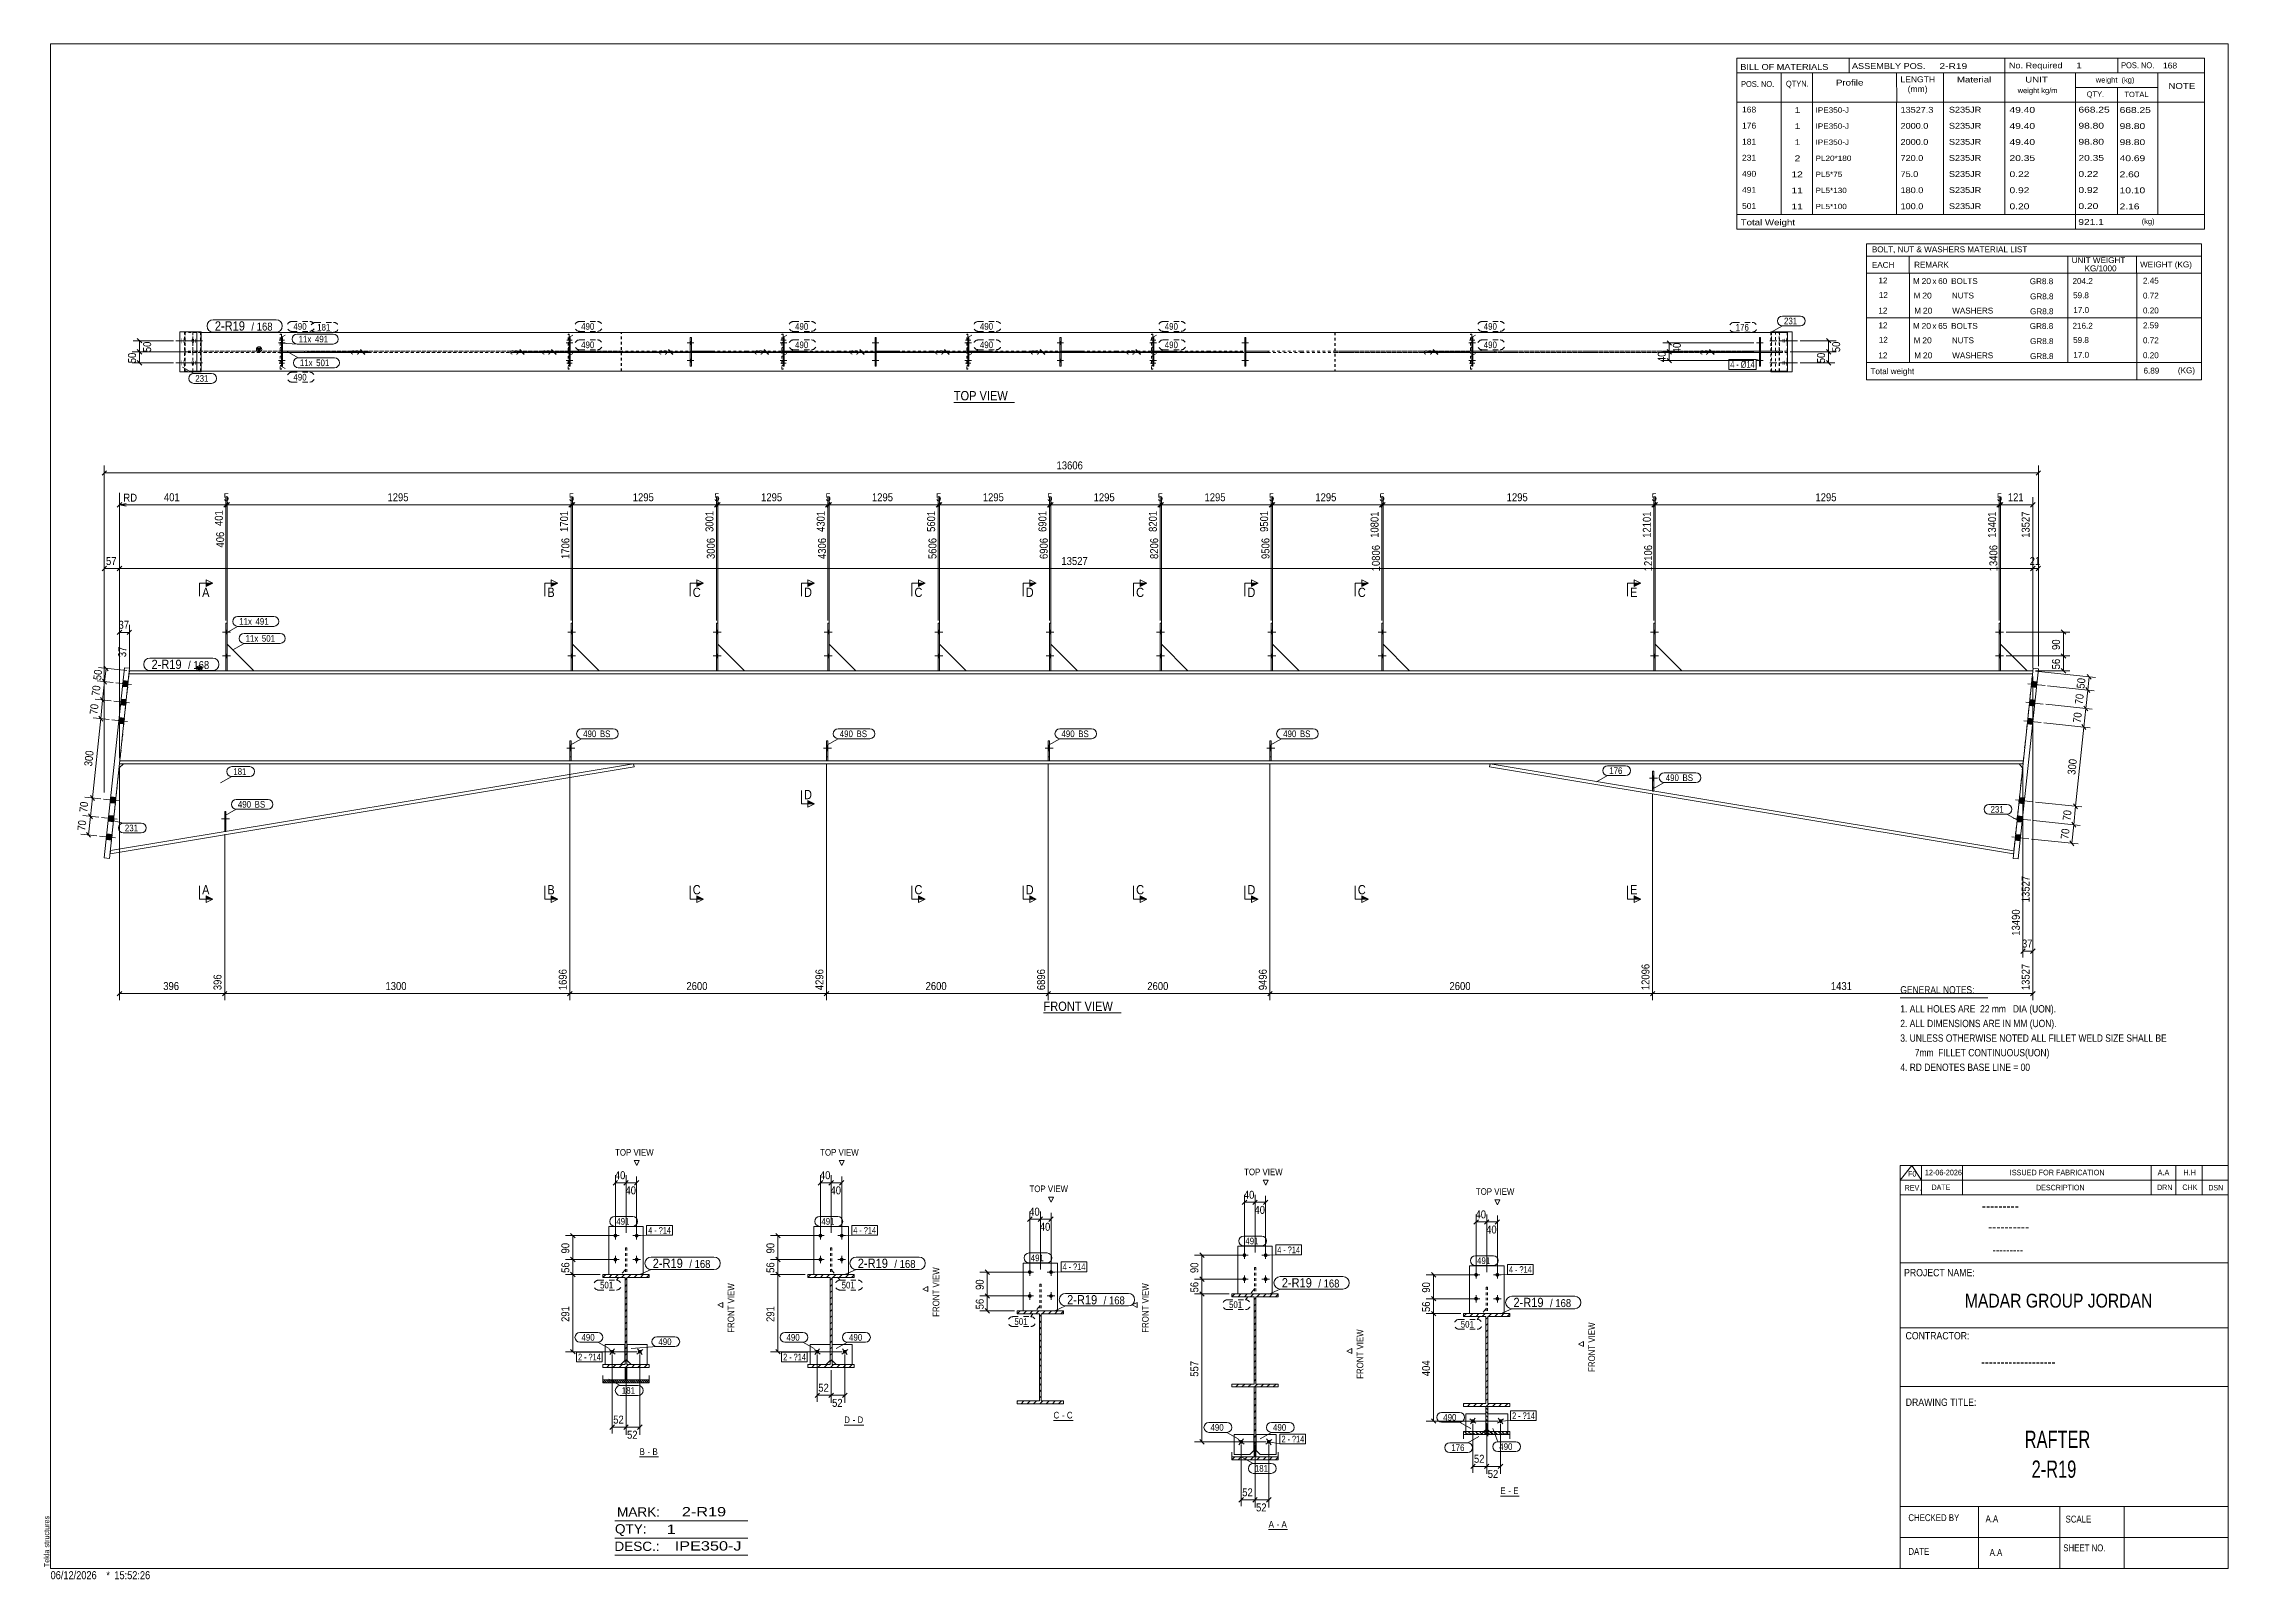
# Model space of a CAD drawing. Header units: millimetres. Extents: x 2 to 825, y 1 to 579.
import ezdxf

# ---------------------------------------------------------------- set-up
doc = ezdxf.new("R2010")
doc.units = ezdxf.units.MM
for name, pattern in [('XKITLINE00', [0]), ('XKITLINE01', [4, 1, -1, 1, -1]), ('XKITLINE02', [4, 2, -2])]:
    doc.linetypes.add(name, pattern=pattern)
for name, color, linetype, lineweight in [('Bolt', 3, 'Continuous', 0), ('BoltMark', 7, 'Continuous', 0), ('Dimensions', 7, 'Continuous', 0), ('DrawingSheet', 5, 'Continuous', 0), ('OtherObjectType', 7, 'Continuous', 0), ('Part', 2, 'Continuous', 0), ('PartMark', 7, 'Continuous', 0), ('Section', 6, 'Continuous', 0)]:
    doc.layers.add(name, color=color, linetype=linetype, lineweight=lineweight)
doc.styles.add('@ARIAL_UNICODE_MS_BOLD', font='ARIAL.TTF')
doc.styles.add('ARIAL', font='ARIAL.TTF')
doc.styles.add('ARIAL_NARROW', font='ARIALN.TTF')
doc.styles.add('COMIC_SANS_MS_BOLD', font='COMICBD.TTF')
doc.styles.add('SWIS721_EX_BT', font='ARIAL.TTF')
doc.styles.add('SWISSE', font='ARIAL.TTF')

# ---------------------------------------------------------------- blocks, each defined once
blk = doc.blocks.new('*A1')
at = {"layer": 'Part', "color": 7, "linetype": 'XKITLINE00', "lineweight": 0}
for p, q in [((212.92, 114.62), (214.02, 115.72)), ((215.28, 114.62), (216.38, 115.72)), ((217.64, 114.62), (218.74, 115.72)), ((219.99, 114.62), (221.09, 115.72)), ((222.35, 114.62), (223.45, 115.72)), ((224.71, 114.62), (225.81, 115.72)), ((227.07, 114.62), (228.17, 115.72)), ((229.42, 114.62), (230.42, 115.62)), ((212.92, 114.62), (212.92, 114.62)), ((221.32, 113.59), (222.02, 114.29)), ((221.32, 111.23), (222.02, 111.93)), ((221.32, 108.88), (222.02, 109.58)), ((221.32, 106.52), (222.02, 107.22)), ((221.32, 104.16), (222.02, 104.86)), ((221.32, 101.81), (222.02, 102.51)), ((221.32, 99.45), (222.02, 100.15)), ((221.32, 97.09), (222.02, 97.79)), ((221.32, 94.73), (222.02, 95.43)), ((221.32, 92.38), (222.02, 93.08)), ((221.32, 90.02), (222.02, 90.72)), ((221.32, 87.66), (222.02, 88.36)), ((221.32, 85.3), (222.02, 86)), ((221.32, 82.95), (222.02, 83.65)), ((212.92, 81.62), (213.12, 81.82)), ((214.38, 80.72), (215.48, 81.82)), ((216.74, 80.72), (217.84, 81.82)), ((219.1, 80.72), (220.2, 81.82)), ((221.45, 80.72), (222.55, 81.82)), ((223.81, 80.72), (224.91, 81.82)), ((226.17, 80.72), (227.27, 81.82)), ((228.52, 80.72), (229.62, 81.82))]:
    blk.add_line(p, q, dxfattribs=at)
blk = doc.blocks.new('*A2')
at = {"layer": 'Part', "color": 7, "linetype": 'XKITLINE00', "lineweight": 0}
for p, q in [((213.32, 75.27), (212.92, 75.66)), ((213.71, 74.87), (213.32, 75.27)), ((213.71, 75.66), (213.38, 75.99)), ((214.5, 74.87), (213.71, 75.66)), ((215.29, 74.87), (214.17, 75.99)), ((216.07, 74.87), (214.96, 75.99)), ((216.86, 74.87), (215.75, 75.99)), ((217.65, 74.87), (216.53, 75.99)), ((218.44, 74.87), (217.32, 75.99)), ((219.22, 74.87), (218.11, 75.99)), ((220.01, 74.87), (218.9, 75.99)), ((220.8, 74.87), (219.69, 75.99)), ((221.59, 74.87), (220.47, 75.99)), ((222.38, 74.87), (221.26, 75.99)), ((222.02, 79.95), (221.32, 80.65)), ((222.02, 79.17), (221.32, 79.87)), ((222.02, 78.38), (221.32, 79.08)), ((222.02, 77.59), (221.32, 78.29)), ((222.02, 76.8), (221.32, 77.5)), ((223.16, 74.87), (221.32, 76.71)), ((223.95, 74.87), (222.84, 75.99)), ((224.74, 74.87), (223.62, 75.99)), ((225.53, 74.87), (224.41, 75.99)), ((226.32, 74.87), (225.2, 75.99)), ((227.1, 74.87), (225.99, 75.99)), ((227.89, 74.87), (226.78, 75.99)), ((228.68, 74.87), (227.56, 75.99)), ((229.47, 74.87), (228.35, 75.99)), ((230.26, 74.87), (229.14, 75.99)), ((230.42, 75.49), (229.93, 75.99))]:
    blk.add_line(p, q, dxfattribs=at)
blk = doc.blocks.new('*A3')
at = {"layer": 'Part', "color": 7, "linetype": 'XKITLINE00', "lineweight": 0}
for p, q in [((537.02, 99.87), (538.12, 100.97)), ((537.02, 99.87), (537.02, 99.87)), ((539.37, 99.87), (540.47, 100.97)), ((541.73, 99.87), (542.83, 100.97)), ((544.09, 99.87), (545.19, 100.97)), ((545.42, 98.84), (546.12, 99.54)), ((546.45, 99.87), (547.55, 100.97)), ((548.8, 99.87), (549.9, 100.97)), ((551.16, 99.87), (552.26, 100.97)), ((553.52, 99.87), (554.52, 100.87)), ((545.42, 96.49), (546.12, 97.19)), ((545.42, 94.13), (546.12, 94.83)), ((545.42, 91.77), (546.12, 92.47)), ((545.42, 89.41), (546.12, 90.11)), ((545.42, 87.06), (546.12, 87.76)), ((545.42, 84.7), (546.12, 85.4)), ((545.42, 82.34), (546.12, 83.04)), ((545.42, 79.98), (546.12, 80.68)), ((545.42, 77.63), (546.12, 78.33)), ((545.42, 75.27), (546.12, 75.97)), ((537.02, 66.87), (537.22, 67.07)), ((538.48, 65.97), (539.58, 67.07)), ((540.83, 65.97), (541.93, 67.07)), ((543.19, 65.97), (544.29, 67.07)), ((545.42, 72.91), (546.12, 73.61)), ((545.42, 70.56), (546.12, 71.26)), ((545.42, 68.2), (546.12, 68.9)), ((545.55, 65.97), (546.65, 67.07)), ((547.91, 65.97), (549.01, 67.07)), ((550.26, 65.97), (551.36, 67.07)), ((552.62, 65.97), (553.72, 67.07))]:
    blk.add_line(p, q, dxfattribs=at)
blk = doc.blocks.new('*A4')
at = {"layer": 'Part', "color": 7, "linetype": 'XKITLINE00', "lineweight": 0}
for p, q in [((546.12, 64.77), (545.42, 65.47)), ((545.51, 63.96), (545.42, 64.05)), ((546.12, 61.94), (545.42, 62.64)), ((546.12, 60.52), (545.42, 61.22)), ((546.12, 59.11), (545.42, 59.81)), ((546.12, 57.69), (545.42, 58.39)), ((546.12, 63.35), (545.51, 63.96)), ((537.72, 56.17), (537.32, 56.57)), ((538.43, 55.46), (537.72, 56.17)), ((539.85, 55.46), (538.73, 56.57)), ((541.27, 55.46), (540.15, 56.57)), ((542.68, 55.46), (541.57, 56.57)), ((544.1, 55.46), (542.98, 56.57)), ((545.51, 55.46), (544.4, 56.57)), ((546.93, 55.46), (545.42, 56.97)), ((548.35, 55.46), (547.23, 56.57)), ((549.76, 55.46), (548.65, 56.57)), ((551.18, 55.46), (550.07, 56.57)), ((552.6, 55.46), (551.48, 56.57)), ((554.01, 55.46), (552.9, 56.57)), ((554.52, 56.37), (554.31, 56.57))]:
    blk.add_line(p, q, dxfattribs=at)
blk = doc.blocks.new('*A5')
at = {"layer": 'Part', "color": 7, "linetype": 'XKITLINE00', "lineweight": 0}
for p, q in [((290.13, 114.62), (291.23, 115.72)), ((292.49, 114.62), (293.59, 115.72)), ((294.85, 114.62), (295.95, 115.72)), ((297.2, 114.62), (298.3, 115.72)), ((299.56, 114.62), (300.66, 115.72)), ((301.92, 114.62), (303.02, 115.72)), ((304.28, 114.62), (305.38, 115.72)), ((306.63, 114.62), (307.63, 115.62)), ((290.13, 114.62), (290.13, 114.62)), ((298.53, 113.59), (299.23, 114.29)), ((298.53, 111.23), (299.23, 111.93)), ((298.53, 108.88), (299.23, 109.58)), ((298.53, 106.52), (299.23, 107.22)), ((298.53, 104.16), (299.23, 104.86)), ((298.53, 101.81), (299.23, 102.51)), ((298.53, 99.45), (299.23, 100.15)), ((298.53, 97.09), (299.23, 97.79)), ((298.53, 94.73), (299.23, 95.43)), ((298.53, 92.38), (299.23, 93.08)), ((298.53, 90.02), (299.23, 90.72)), ((298.53, 87.66), (299.23, 88.36)), ((298.53, 85.3), (299.23, 86)), ((298.53, 82.95), (299.23, 83.65)), ((290.14, 81.62), (290.34, 81.82)), ((291.59, 80.72), (292.69, 81.82)), ((293.95, 80.72), (295.05, 81.82)), ((296.31, 80.72), (297.41, 81.82)), ((298.66, 80.72), (299.76, 81.82)), ((301.02, 80.72), (302.12, 81.82)), ((303.38, 80.72), (304.48, 81.82)), ((305.74, 80.72), (306.84, 81.82))]:
    blk.add_line(p, q, dxfattribs=at)
blk = doc.blocks.new('*A6')
at = {"layer": 'Part', "color": 7, "linetype": 'XKITLINE00', "lineweight": 0}
for p, q in [((368.95, 100.9), (370.05, 102)), ((368.95, 100.9), (368.95, 100.9)), ((371.31, 100.9), (372.41, 102)), ((373.66, 100.9), (374.76, 102)), ((376.02, 100.9), (377.12, 102)), ((377.35, 99.87), (378.05, 100.57)), ((378.38, 100.9), (379.48, 102)), ((380.74, 100.9), (381.84, 102)), ((383.09, 100.9), (384.19, 102)), ((385.45, 100.9), (386.45, 101.9)), ((377.35, 97.51), (378.05, 98.21)), ((377.35, 95.16), (378.05, 95.86)), ((377.35, 92.8), (378.05, 93.5)), ((377.35, 90.44), (378.05, 91.14)), ((377.35, 88.08), (378.05, 88.78)), ((377.35, 85.73), (378.05, 86.43)), ((377.35, 83.37), (378.05, 84.07)), ((377.35, 81.01), (378.05, 81.71)), ((377.35, 78.66), (378.05, 79.36)), ((377.35, 76.3), (378.05, 77)), ((377.35, 73.94), (378.05, 74.64)), ((368.95, 67.9), (369.15, 68.1)), ((370.41, 67), (371.51, 68.1)), ((372.77, 67), (373.87, 68.1)), ((375.12, 67), (376.22, 68.1)), ((377.35, 71.58), (378.05, 72.28)), ((377.35, 69.23), (378.05, 69.93)), ((377.48, 67), (378.58, 68.1)), ((379.84, 67), (380.94, 68.1)), ((382.2, 67), (383.3, 68.1)), ((384.55, 67), (385.65, 68.1))]:
    blk.add_line(p, q, dxfattribs=at)
blk = doc.blocks.new('*A7')
at = {"layer": 'Part', "color": 7, "linetype": 'XKITLINE00', "lineweight": 0}
for p, q in [((449.77, 107.26), (450.87, 108.36)), ((449.77, 107.26), (449.77, 107.26)), ((452.13, 107.26), (453.23, 108.36)), ((454.49, 107.26), (455.59, 108.36)), ((456.85, 107.26), (457.95, 108.36)), ((459.2, 107.26), (460.3, 108.36)), ((461.56, 107.26), (462.66, 108.36)), ((463.92, 107.26), (465.02, 108.36)), ((466.28, 107.26), (467.27, 108.26)), ((458.17, 106.23), (458.87, 106.93)), ((458.17, 103.88), (458.87, 104.58)), ((458.17, 101.52), (458.87, 102.22)), ((458.17, 99.16), (458.87, 99.86)), ((458.17, 96.8), (458.87, 97.5)), ((458.17, 94.45), (458.87, 95.15)), ((458.17, 92.09), (458.87, 92.79)), ((458.17, 89.73), (458.87, 90.43)), ((458.17, 87.37), (458.87, 88.07)), ((458.17, 85.02), (458.87, 85.72)), ((458.17, 82.66), (458.87, 83.36)), ((449.78, 74.26), (449.98, 74.46)), ((451.23, 73.36), (452.33, 74.46)), ((453.59, 73.36), (454.69, 74.46)), ((455.95, 73.36), (457.05, 74.46)), ((458.17, 80.3), (458.87, 81)), ((458.17, 77.95), (458.87, 78.65)), ((458.17, 75.59), (458.87, 76.29)), ((458.31, 73.36), (459.41, 74.46)), ((460.66, 73.36), (461.76, 74.46)), ((463.02, 73.36), (464.12, 74.46)), ((465.38, 73.36), (466.48, 74.46))]:
    blk.add_line(p, q, dxfattribs=at)
blk = doc.blocks.new('*A8')
at = {"layer": 'Part', "color": 7, "linetype": 'XKITLINE00', "lineweight": 0}
for p, q in [((458.17, 73.21), (458.33, 73.36)), ((458.17, 70.85), (458.87, 71.55)), ((458.17, 68.49), (458.87, 69.19)), ((458.17, 66.14), (458.87, 66.84)), ((458.17, 63.78), (458.87, 64.48)), ((458.17, 61.42), (458.87, 62.12)), ((458.17, 59.06), (458.87, 59.76)), ((458.17, 56.71), (458.87, 57.41)), ((458.17, 54.35), (458.87, 55.05)), ((458.17, 51.99), (458.87, 52.69)), ((458.17, 49.64), (458.87, 50.34)), ((449.77, 45.95), (450.89, 47.07)), ((452.13, 45.95), (453.25, 47.07)), ((454.49, 45.95), (455.6, 47.07)), ((456.85, 45.95), (457.96, 47.07)), ((458.17, 47.28), (458.87, 47.98)), ((459.2, 45.95), (460.32, 47.07)), ((461.56, 45.95), (462.68, 47.07)), ((463.92, 45.95), (465.03, 47.07)), ((466.28, 45.95), (467.27, 46.95))]:
    blk.add_line(p, q, dxfattribs=at)
blk = doc.blocks.new('*A9')
at = {"layer": 'Bolt'}
blk.add_hatch(color=3, dxfattribs=at).paths.add_polyline_path([(464.64, 312.84), (464.14, 312.84), (464.14, 314.8), (464.64, 314.8)], flags=17)
at = {"layer": 'Bolt', "color": 3, "linetype": 'XKITLINE00', "lineweight": 0}
for p, q in [((465.99, 313.82), (462.99, 313.82)), ((464.64, 314.8), (464.14, 314.8)), ((464.64, 312.84), (464.14, 312.84))]:
    blk.add_line(p, q, dxfattribs=at)
blk = doc.blocks.new('*A10')
at = {"layer": 'Bolt', "color": 3, "linetype": 'XKITLINE02', "lineweight": 0}
for p, q in [((382.51, 313.82), (379.51, 313.82)), ((381.16, 314.8), (380.66, 314.8)), ((381.16, 312.84), (380.66, 312.84))]:
    blk.add_line(p, q, dxfattribs=at)
blk = doc.blocks.new('*A11')
at = {"layer": 'Bolt'}
blk.add_hatch(color=3, dxfattribs=at).paths.add_polyline_path([(381.16, 312.84), (380.66, 312.84), (380.66, 314.8), (381.16, 314.8)], flags=17)
at = {"layer": 'Bolt', "color": 3, "linetype": 'XKITLINE00', "lineweight": 0}
for p, q in [((382.51, 313.82), (379.51, 313.82)), ((381.16, 314.8), (380.66, 314.8)), ((381.16, 312.84), (380.66, 312.84))]:
    blk.add_line(p, q, dxfattribs=at)
blk = doc.blocks.new('*A12')
at = {"layer": 'Bolt', "color": 3, "linetype": 'XKITLINE02', "lineweight": 0}
for p, q in [((299.03, 313.82), (296.03, 313.82)), ((297.68, 314.8), (297.18, 314.8)), ((297.68, 312.84), (297.18, 312.84))]:
    blk.add_line(p, q, dxfattribs=at)
blk = doc.blocks.new('*A13')
at = {"layer": 'Bolt'}
blk.add_hatch(color=3, dxfattribs=at).paths.add_polyline_path([(297.68, 312.84), (297.18, 312.84), (297.18, 314.8), (297.68, 314.8)], flags=17)
at = {"layer": 'Bolt', "color": 3, "linetype": 'XKITLINE00', "lineweight": 0}
for p, q in [((299.03, 313.82), (296.03, 313.82)), ((297.68, 314.8), (297.18, 314.8)), ((297.68, 312.84), (297.18, 312.84))]:
    blk.add_line(p, q, dxfattribs=at)
blk = doc.blocks.new('*A14')
at = {"layer": 'Bolt', "color": 3, "linetype": 'XKITLINE02', "lineweight": 0}
for p, q in [((202.39, 313.82), (199.39, 313.82)), ((201.04, 314.8), (200.54, 314.8)), ((201.04, 312.84), (200.54, 312.84))]:
    blk.add_line(p, q, dxfattribs=at)
blk = doc.blocks.new('*A15')
at = {"layer": 'Bolt'}
blk.add_hatch(color=3, dxfattribs=at).paths.add_polyline_path([(201.04, 312.84), (200.54, 312.84), (200.54, 314.8), (201.04, 314.8)], flags=17)
at = {"layer": 'Bolt', "color": 3, "linetype": 'XKITLINE00', "lineweight": 0}
for p, q in [((202.39, 313.82), (199.39, 313.82)), ((201.04, 314.8), (200.54, 314.8)), ((201.04, 312.84), (200.54, 312.84))]:
    blk.add_line(p, q, dxfattribs=at)
blk = doc.blocks.new('*A16')
at = {"layer": 'Bolt'}
for points in [[(752.73, 336.64), (750.74, 336.85), (750.98, 339.04), (752.96, 338.83)], [(752.73, 336.64), (750.74, 336.85), (750.98, 339.04), (752.96, 338.83)], [(752, 329.68), (750.01, 329.89), (750.24, 332.08), (752.23, 331.87)], [(752, 329.68), (750.01, 329.89), (750.24, 332.08), (752.23, 331.87)], [(751.26, 322.72), (749.28, 322.93), (749.51, 325.12), (751.5, 324.91)], [(751.26, 322.72), (749.28, 322.93), (749.51, 325.12), (751.5, 324.91)], [(747.38, 285.92), (745.39, 286.13), (745.63, 288.32), (747.61, 288.11)], [(747.38, 285.92), (745.39, 286.13), (745.63, 288.32), (747.61, 288.11)], [(748.12, 292.88), (746.13, 293.09), (746.36, 295.28), (748.35, 295.07)], [(748.12, 292.88), (746.13, 293.09), (746.36, 295.28), (748.35, 295.07)], [(746.65, 278.96), (744.66, 279.17), (744.89, 281.36), (746.88, 281.15)], [(746.65, 278.96), (744.66, 279.17), (744.89, 281.36), (746.88, 281.15)]]:
    blk.add_hatch(color=3, dxfattribs=at).paths.add_polyline_path(points, flags=17)
at = {"layer": 'Bolt', "color": 3, "linetype": 'XKITLINE00', "lineweight": 0}
for p, q in [((755.98, 337.4), (749.52, 338.09)), ((755.98, 337.4), (749.52, 338.09)), ((752.96, 338.83), (750.98, 339.04)), ((752.96, 338.83), (750.98, 339.04)), ((755.25, 330.44), (748.78, 331.13)), ((755.25, 330.44), (748.78, 331.13)), ((752, 329.68), (750.01, 329.89)), ((752, 329.68), (750.01, 329.89)), ((752.23, 331.87), (750.24, 332.08)), ((752.23, 331.87), (750.24, 332.08)), ((752.73, 336.64), (750.74, 336.85)), ((752.73, 336.64), (750.74, 336.85)), ((754.51, 323.48), (748.05, 324.16)), ((754.51, 323.48), (748.05, 324.16)), ((751.26, 322.72), (749.28, 322.93)), ((751.26, 322.72), (749.28, 322.93)), ((751.5, 324.91), (749.51, 325.12)), ((751.5, 324.91), (749.51, 325.12)), ((751.37, 293.65), (744.9, 294.33)), ((751.37, 293.65), (744.9, 294.33)), ((747.61, 288.11), (745.63, 288.32)), ((747.61, 288.11), (745.63, 288.32)), ((748.12, 292.88), (746.13, 293.09)), ((748.12, 292.88), (746.13, 293.09)), ((748.35, 295.07), (746.36, 295.28)), ((748.35, 295.07), (746.36, 295.28)), ((749.9, 279.72), (743.43, 280.41)), ((749.9, 279.72), (743.43, 280.41)), ((750.63, 286.69), (744.17, 287.37)), ((750.63, 286.69), (744.17, 287.37)), ((746.88, 281.15), (744.89, 281.36)), ((746.88, 281.15), (744.89, 281.36)), ((747.38, 285.92), (745.39, 286.13)), ((747.38, 285.92), (745.39, 286.13)), ((746.65, 278.96), (744.66, 279.17)), ((746.65, 278.96), (744.66, 279.17))]:
    blk.add_line(p, q, dxfattribs=at)
blk = doc.blocks.new('*A17')
at = {"layer": 'Bolt'}
for points in [[(34.01, 336.85), (32.02, 337.06), (32.25, 339.25), (34.24, 339.04)], [(34.01, 336.85), (32.02, 337.06), (32.25, 339.25), (34.24, 339.04)], [(33.28, 329.89), (31.29, 330.1), (31.52, 332.29), (33.51, 332.08)], [(33.28, 329.89), (31.29, 330.1), (31.52, 332.29), (33.51, 332.08)], [(32.54, 322.93), (30.55, 323.14), (30.78, 325.33), (32.77, 325.12)], [(32.54, 322.93), (30.55, 323.14), (30.78, 325.33), (32.77, 325.12)], [(28.66, 286.13), (26.67, 286.34), (26.9, 288.53), (28.89, 288.32)], [(28.66, 286.13), (26.67, 286.34), (26.9, 288.53), (28.89, 288.32)], [(29.39, 293.09), (27.41, 293.3), (27.64, 295.49), (29.63, 295.28)], [(29.39, 293.09), (27.41, 293.3), (27.64, 295.49), (29.63, 295.28)], [(27.93, 279.17), (25.94, 279.38), (26.17, 281.57), (28.16, 281.36)], [(27.93, 279.17), (25.94, 279.38), (26.17, 281.57), (28.16, 281.36)]]:
    blk.add_hatch(color=3, dxfattribs=at).paths.add_polyline_path(points, flags=17)
at = {"layer": 'Bolt', "color": 3, "linetype": 'XKITLINE00', "lineweight": 0}
for p, q in [((29.5, 338.43), (35.47, 337.8)), ((29.5, 338.43), (35.47, 337.8)), ((32.25, 339.25), (34.24, 339.04)), ((32.25, 339.25), (34.24, 339.04)), ((28.77, 331.47), (34.73, 330.84)), ((28.77, 331.47), (34.73, 330.84)), ((31.29, 330.1), (33.28, 329.89)), ((31.29, 330.1), (33.28, 329.89)), ((31.52, 332.29), (33.51, 332.08)), ((31.52, 332.29), (33.51, 332.08)), ((32.02, 337.06), (34.01, 336.85)), ((32.02, 337.06), (34.01, 336.85)), ((28.03, 324.51), (34, 323.88)), ((28.03, 324.51), (34, 323.88)), ((30.55, 323.14), (32.54, 322.93)), ((30.55, 323.14), (32.54, 322.93)), ((30.78, 325.33), (32.77, 325.12)), ((30.78, 325.33), (32.77, 325.12)), ((24.89, 294.68), (30.85, 294.05)), ((24.89, 294.68), (30.85, 294.05)), ((26.9, 288.53), (28.89, 288.32)), ((26.9, 288.53), (28.89, 288.32)), ((27.41, 293.3), (29.39, 293.09)), ((27.41, 293.3), (29.39, 293.09)), ((27.64, 295.49), (29.63, 295.28)), ((27.64, 295.49), (29.63, 295.28)), ((23.42, 280.75), (29.38, 280.12)), ((23.42, 280.75), (29.38, 280.12)), ((24.15, 287.71), (30.12, 287.08)), ((24.15, 287.71), (30.12, 287.08)), ((26.17, 281.57), (28.16, 281.36)), ((26.17, 281.57), (28.16, 281.36)), ((26.67, 286.34), (28.66, 286.13)), ((26.67, 286.34), (28.66, 286.13)), ((25.94, 279.38), (27.93, 279.17)), ((25.94, 279.38), (27.93, 279.17))]:
    blk.add_line(p, q, dxfattribs=at)
blk = doc.blocks.new('*A18')
at = {"layer": 'Part'}
blk.add_hatch(color=2, dxfattribs=at).paths.add_polyline_path([(60.16, 344.32), (61.76, 344.32), (60.96, 342.92)], flags=17)
at = {"layer": 'Part', "color": 7, "linetype": 'XKITLINE01', "lineweight": 0}
for p, q in [((34.65, 342.92), (30.96, 307.92)), ((747.69, 307.92), (751.38, 342.92))]:
    blk.add_line(p, q, dxfattribs=at)
at = {"layer": 'Part', "color": 2, "linetype": 'XKITLINE00', "lineweight": 0}
for p, q in [((239.7, 341.82), (34.53, 341.82)), ((239.7, 342.92), (34.65, 342.92)), ((60.96, 342.92), (60.16, 344.32)), ((60.16, 344.32), (61.76, 344.32)), ((61.76, 344.32), (60.96, 342.92)), ((281.28, 342.92), (239.8, 342.92)), ((281.28, 341.82), (239.8, 341.82)), ((323.18, 342.92), (281.38, 342.92)), ((323.18, 341.82), (281.38, 341.82)), ((364.76, 342.92), (323.28, 342.92)), ((364.76, 341.82), (323.28, 341.82)), ((406.66, 342.92), (364.86, 342.92)), ((406.66, 341.82), (364.86, 341.82)), ((448.24, 342.92), (406.76, 342.92)), ((448.24, 341.82), (406.76, 341.82)), ((490.14, 342.92), (448.34, 342.92)), ((490.14, 341.82), (448.34, 341.82)), ((531.72, 342.92), (490.24, 342.92)), ((531.72, 341.82), (490.24, 341.82)), ((751.38, 342.92), (531.82, 342.92)), ((751.27, 341.82), (531.82, 341.82)), ((30.96, 307.92), (239.7, 307.92)), ((239.7, 309.02), (31.07, 309.02)), ((281.28, 309.02), (239.8, 309.02)), ((239.8, 307.92), (281.28, 307.92)), ((323.18, 309.02), (281.38, 309.02)), ((281.38, 307.92), (323.18, 307.92)), ((364.76, 309.02), (323.28, 309.02)), ((323.28, 307.92), (364.76, 307.92)), ((406.66, 309.02), (364.86, 309.02)), ((364.86, 307.92), (406.66, 307.92)), ((448.24, 309.02), (406.76, 309.02)), ((406.76, 307.92), (448.24, 307.92)), ((490.14, 309.02), (448.34, 309.02)), ((448.34, 307.92), (490.14, 307.92)), ((531.72, 309.02), (490.24, 309.02)), ((490.24, 307.92), (531.72, 307.92)), ((747.81, 309.02), (531.82, 309.02)), ((531.82, 307.92), (747.69, 307.92))]:
    blk.add_line(p, q, dxfattribs=at)
blk.add_circle((60.96, 343.82), 1, dxfattribs=at)
blk = doc.blocks.new('*A19')
at = {"layer": 'Part', "color": 2, "linetype": 'XKITLINE00', "lineweight": 0}
for p, q in [((423.24, 360.92), (422.74, 360.92)), ((422.74, 360.92), (422.74, 342.92)), ((423.24, 342.92), (423.24, 360.92))]:
    blk.add_line(p, q, dxfattribs=at)
at = {"layer": 'Part', "color": 7, "linetype": 'XKITLINE01', "lineweight": 0}
blk.add_line((422.74, 342.92), (423.24, 342.92), dxfattribs=at)
blk = doc.blocks.new('*A20')
at = {"layer": 'Part', "color": 2, "linetype": 'XKITLINE00', "lineweight": 0}
blk.add_line((433.24, 342.92), (423.24, 352.92), dxfattribs=at)
at = {"layer": 'Part', "color": 7, "linetype": 'XKITLINE01', "lineweight": 0}
for p, q in [((423.24, 352.92), (423.24, 342.92)), ((423.24, 342.92), (433.24, 342.92))]:
    blk.add_line(p, q, dxfattribs=at)
blk = doc.blocks.new('*A21')
at = {"layer": 'Part', "color": 2, "linetype": 'XKITLINE00', "lineweight": 0}
for p, q in [((381.66, 360.92), (381.16, 360.92)), ((381.16, 360.92), (381.16, 342.92)), ((381.66, 342.92), (381.66, 360.92))]:
    blk.add_line(p, q, dxfattribs=at)
at = {"layer": 'Part', "color": 7, "linetype": 'XKITLINE01', "lineweight": 0}
blk.add_line((381.16, 342.92), (381.66, 342.92), dxfattribs=at)
blk = doc.blocks.new('*A22')
at = {"layer": 'Part', "color": 2, "linetype": 'XKITLINE00', "lineweight": 0}
blk.add_line((391.66, 342.92), (381.66, 352.92), dxfattribs=at)
at = {"layer": 'Part', "color": 7, "linetype": 'XKITLINE01', "lineweight": 0}
for p, q in [((381.66, 352.92), (381.66, 342.92)), ((381.66, 342.92), (391.66, 342.92))]:
    blk.add_line(p, q, dxfattribs=at)
blk = doc.blocks.new('*A23')
at = {"layer": 'Part', "color": 2, "linetype": 'XKITLINE00', "lineweight": 0}
for p, q in [((339.76, 360.92), (339.26, 360.92)), ((339.26, 360.92), (339.26, 342.92)), ((339.76, 342.92), (339.76, 360.92))]:
    blk.add_line(p, q, dxfattribs=at)
at = {"layer": 'Part', "color": 7, "linetype": 'XKITLINE01', "lineweight": 0}
blk.add_line((339.26, 342.92), (339.76, 342.92), dxfattribs=at)
blk = doc.blocks.new('*A24')
at = {"layer": 'Part', "color": 2, "linetype": 'XKITLINE00', "lineweight": 0}
blk.add_line((349.76, 342.92), (339.76, 352.92), dxfattribs=at)
at = {"layer": 'Part', "color": 7, "linetype": 'XKITLINE01', "lineweight": 0}
for p, q in [((339.76, 352.92), (339.76, 342.92)), ((339.76, 342.92), (349.76, 342.92))]:
    blk.add_line(p, q, dxfattribs=at)
blk = doc.blocks.new('*A25')
at = {"layer": 'Part', "color": 2, "linetype": 'XKITLINE00', "lineweight": 0}
for p, q in [((298.18, 360.92), (297.68, 360.92)), ((297.68, 360.92), (297.68, 342.92)), ((298.18, 342.92), (298.18, 360.92))]:
    blk.add_line(p, q, dxfattribs=at)
at = {"layer": 'Part', "color": 7, "linetype": 'XKITLINE01', "lineweight": 0}
blk.add_line((297.68, 342.92), (298.18, 342.92), dxfattribs=at)
blk = doc.blocks.new('*A26')
at = {"layer": 'Part', "color": 2, "linetype": 'XKITLINE00', "lineweight": 0}
blk.add_line((308.18, 342.92), (298.18, 352.92), dxfattribs=at)
at = {"layer": 'Part', "color": 7, "linetype": 'XKITLINE01', "lineweight": 0}
for p, q in [((298.18, 352.92), (298.18, 342.92)), ((298.18, 342.92), (308.18, 342.92))]:
    blk.add_line(p, q, dxfattribs=at)
blk = doc.blocks.new('*A27')
at = {"layer": 'Part', "color": 2, "linetype": 'XKITLINE00', "lineweight": 0}
for p, q in [((255.78, 342.92), (255.78, 360.92)), ((255.78, 360.92), (256.28, 360.92)), ((256.28, 360.92), (256.28, 342.92))]:
    blk.add_line(p, q, dxfattribs=at)
at = {"layer": 'Part', "color": 7, "linetype": 'XKITLINE01', "lineweight": 0}
blk.add_line((256.28, 342.92), (255.78, 342.92), dxfattribs=at)
blk = doc.blocks.new('*A28')
at = {"layer": 'Part', "color": 2, "linetype": 'XKITLINE00', "lineweight": 0}
blk.add_line((266.28, 342.92), (256.28, 352.92), dxfattribs=at)
at = {"layer": 'Part', "color": 7, "linetype": 'XKITLINE01', "lineweight": 0}
for p, q in [((256.28, 352.92), (256.28, 342.92)), ((256.28, 342.92), (266.28, 342.92))]:
    blk.add_line(p, q, dxfattribs=at)
blk = doc.blocks.new('*A29')
at = {"layer": 'Part', "color": 2, "linetype": 'XKITLINE00', "lineweight": 0}
for p, q in [((201.04, 342.92), (201.04, 360.92)), ((201.04, 360.92), (201.54, 360.92)), ((201.54, 360.92), (201.54, 342.92))]:
    blk.add_line(p, q, dxfattribs=at)
at = {"layer": 'Part', "color": 7, "linetype": 'XKITLINE01', "lineweight": 0}
blk.add_line((201.54, 342.92), (201.04, 342.92), dxfattribs=at)
blk = doc.blocks.new('*A30')
at = {"layer": 'Part', "color": 2, "linetype": 'XKITLINE00', "lineweight": 0}
blk.add_line((211.54, 342.92), (201.54, 352.92), dxfattribs=at)
at = {"layer": 'Part', "color": 7, "linetype": 'XKITLINE01', "lineweight": 0}
for p, q in [((201.54, 352.92), (201.54, 342.92)), ((201.54, 342.92), (211.54, 342.92))]:
    blk.add_line(p, q, dxfattribs=at)
blk = doc.blocks.new('*A31')
at = {"layer": 'Part', "color": 2, "linetype": 'XKITLINE00', "lineweight": 0}
for p, q in [((71.04, 342.92), (71.04, 360.92)), ((71.04, 360.92), (71.54, 360.92)), ((71.54, 360.92), (71.54, 342.92))]:
    blk.add_line(p, q, dxfattribs=at)
at = {"layer": 'Part', "color": 7, "linetype": 'XKITLINE01', "lineweight": 0}
blk.add_line((71.54, 342.92), (71.04, 342.92), dxfattribs=at)
blk = doc.blocks.new('*A32')
at = {"layer": 'Part', "color": 2, "linetype": 'XKITLINE00', "lineweight": 0}
blk.add_line((81.54, 342.92), (71.54, 352.92), dxfattribs=at)
at = {"layer": 'Part', "color": 7, "linetype": 'XKITLINE01', "lineweight": 0}
for p, q in [((71.54, 352.92), (71.54, 342.92)), ((71.54, 342.92), (81.54, 342.92))]:
    blk.add_line(p, q, dxfattribs=at)
blk = doc.blocks.new('*A33')
at = {"layer": 'Part', "color": 7, "linetype": 'XKITLINE01', "lineweight": 0}
for p, q in [((70.54, 289.96), (70.54, 282.46)), ((71.04, 289.96), (70.54, 289.96)), ((71.04, 282.46), (71.04, 289.96)), ((70.54, 283.96), (71.04, 283.96)), ((70.54, 282.46), (71.04, 282.46))]:
    blk.add_line(p, q, dxfattribs=at)
blk = doc.blocks.new('*A34')
at = {"layer": 'Part', "color": 2, "linetype": 'XKITLINE00', "lineweight": 0}
for p, q in [((70.54, 282.46), (70.54, 289.96)), ((70.54, 289.96), (71.04, 289.96)), ((71.04, 289.96), (71.04, 282.46)), ((71.04, 282.46), (70.54, 282.46))]:
    blk.add_line(p, q, dxfattribs=at)
at = {"layer": 'Part', "color": 7, "linetype": 'XKITLINE01', "lineweight": 0}
blk.add_line((70.54, 283.96), (71.04, 283.96), dxfattribs=at)
blk = doc.blocks.new('*A35')
at = {"layer": 'Part', "color": 2, "linetype": 'XKITLINE00', "lineweight": 0}
for p, q in [((609.24, 360.92), (608.74, 360.92)), ((608.74, 360.92), (608.74, 342.92)), ((609.24, 342.92), (609.24, 360.92))]:
    blk.add_line(p, q, dxfattribs=at)
at = {"layer": 'Part', "color": 7, "linetype": 'XKITLINE01', "lineweight": 0}
blk.add_line((608.74, 342.92), (609.24, 342.92), dxfattribs=at)
blk = doc.blocks.new('*A36')
at = {"layer": 'Part', "color": 2, "linetype": 'XKITLINE00', "lineweight": 0}
blk.add_line((619.24, 342.92), (609.24, 352.92), dxfattribs=at)
at = {"layer": 'Part', "color": 7, "linetype": 'XKITLINE01', "lineweight": 0}
for p, q in [((609.24, 352.92), (609.24, 342.92)), ((609.24, 342.92), (619.24, 342.92))]:
    blk.add_line(p, q, dxfattribs=at)
blk = doc.blocks.new('*A37')
at = {"layer": 'Part', "color": 2, "linetype": 'XKITLINE00', "lineweight": 0}
for p, q in [((506.72, 360.92), (506.22, 360.92)), ((506.22, 360.92), (506.22, 342.92)), ((506.72, 342.92), (506.72, 360.92))]:
    blk.add_line(p, q, dxfattribs=at)
at = {"layer": 'Part', "color": 7, "linetype": 'XKITLINE01', "lineweight": 0}
blk.add_line((506.22, 342.92), (506.72, 342.92), dxfattribs=at)
blk = doc.blocks.new('*A38')
at = {"layer": 'Part', "color": 2, "linetype": 'XKITLINE00', "lineweight": 0}
blk.add_line((516.72, 342.92), (506.72, 352.92), dxfattribs=at)
at = {"layer": 'Part', "color": 7, "linetype": 'XKITLINE01', "lineweight": 0}
for p, q in [((506.72, 352.92), (506.72, 342.92)), ((506.72, 342.92), (516.72, 342.92))]:
    blk.add_line(p, q, dxfattribs=at)
blk = doc.blocks.new('*A39')
at = {"layer": 'Part', "color": 2, "linetype": 'XKITLINE00', "lineweight": 0}
for p, q in [((465.14, 360.92), (464.64, 360.92)), ((464.64, 360.92), (464.64, 342.92)), ((465.14, 342.92), (465.14, 360.92))]:
    blk.add_line(p, q, dxfattribs=at)
at = {"layer": 'Part', "color": 7, "linetype": 'XKITLINE01', "lineweight": 0}
blk.add_line((464.64, 342.92), (465.14, 342.92), dxfattribs=at)
blk = doc.blocks.new('*A40')
at = {"layer": 'Part', "color": 2, "linetype": 'XKITLINE00', "lineweight": 0}
blk.add_line((475.14, 342.92), (465.14, 352.92), dxfattribs=at)
at = {"layer": 'Part', "color": 7, "linetype": 'XKITLINE01', "lineweight": 0}
for p, q in [((465.14, 352.92), (465.14, 342.92)), ((465.14, 342.92), (475.14, 342.92))]:
    blk.add_line(p, q, dxfattribs=at)
blk = doc.blocks.new('*A41')
at = {"layer": 'Part', "color": 2, "linetype": 'XKITLINE00', "lineweight": 0}
for p, q in [((739.24, 360.92), (738.74, 360.92)), ((738.74, 360.92), (738.74, 342.92)), ((739.24, 342.92), (739.24, 360.92))]:
    blk.add_line(p, q, dxfattribs=at)
at = {"layer": 'Part', "color": 7, "linetype": 'XKITLINE01', "lineweight": 0}
blk.add_line((738.74, 342.92), (739.24, 342.92), dxfattribs=at)
blk = doc.blocks.new('*A42')
at = {"layer": 'Part', "color": 2, "linetype": 'XKITLINE00', "lineweight": 0}
blk.add_line((749.24, 342.92), (739.24, 352.92), dxfattribs=at)
at = {"layer": 'Part', "color": 7, "linetype": 'XKITLINE01', "lineweight": 0}
for p, q in [((739.24, 352.92), (739.24, 342.92)), ((739.24, 342.92), (749.24, 342.92))]:
    blk.add_line(p, q, dxfattribs=at)
blk = doc.blocks.new('*A43')
at = {"layer": 'Part', "color": 7, "linetype": 'XKITLINE01', "lineweight": 0}
for p, q in [((608.24, 305.18), (608.24, 297.68)), ((608.74, 305.18), (608.24, 305.18)), ((608.74, 297.68), (608.74, 305.18)), ((608.24, 299.18), (608.74, 299.18)), ((608.24, 297.68), (608.74, 297.68))]:
    blk.add_line(p, q, dxfattribs=at)
blk = doc.blocks.new('*A44')
at = {"layer": 'Part', "color": 2, "linetype": 'XKITLINE00', "lineweight": 0}
for p, q in [((608.74, 305.18), (608.24, 305.18)), ((608.24, 305.18), (608.24, 297.76)), ((608.74, 305.18), (608.74, 297.68))]:
    blk.add_line(p, q, dxfattribs=at)
at = {"layer": 'Part', "color": 7, "linetype": 'XKITLINE01', "lineweight": 0}
for p, q in [((608.24, 299.18), (608.74, 299.18)), ((608.24, 297.68), (608.24, 297.76)), ((608.74, 297.68), (608.24, 297.68))]:
    blk.add_line(p, q, dxfattribs=at)
blk = doc.blocks.new('*A45')
at = {"layer": 'Part', "color": 7, "linetype": 'XKITLINE01', "lineweight": 0}
for p, q in [((464.14, 316.52), (464.14, 309.02)), ((464.64, 316.52), (464.14, 316.52)), ((464.64, 309.02), (464.64, 316.52)), ((464.14, 310.52), (464.64, 310.52)), ((464.14, 309.02), (464.64, 309.02))]:
    blk.add_line(p, q, dxfattribs=at)
blk = doc.blocks.new('*A46')
at = {"layer": 'Part', "color": 2, "linetype": 'XKITLINE00', "lineweight": 0}
for p, q in [((464.14, 309.02), (464.14, 316.52)), ((464.14, 316.52), (464.64, 316.52)), ((464.64, 316.52), (464.64, 309.02))]:
    blk.add_line(p, q, dxfattribs=at)
at = {"layer": 'Part', "color": 7, "linetype": 'XKITLINE01', "lineweight": 0}
for p, q in [((464.14, 310.52), (464.64, 310.52)), ((464.64, 309.02), (464.14, 309.02))]:
    blk.add_line(p, q, dxfattribs=at)
blk = doc.blocks.new('*A47')
at = {"layer": 'Part', "color": 7, "linetype": 'XKITLINE01', "lineweight": 0}
for p, q in [((380.66, 316.52), (380.66, 309.02)), ((381.16, 316.52), (380.66, 316.52)), ((381.16, 309.02), (381.16, 316.52)), ((380.66, 310.52), (381.16, 310.52)), ((380.66, 309.02), (381.16, 309.02))]:
    blk.add_line(p, q, dxfattribs=at)
blk = doc.blocks.new('*A48')
at = {"layer": 'Part', "color": 2, "linetype": 'XKITLINE00', "lineweight": 0}
for p, q in [((380.66, 309.02), (380.66, 316.52)), ((380.66, 316.52), (381.16, 316.52)), ((381.16, 316.52), (381.16, 309.02))]:
    blk.add_line(p, q, dxfattribs=at)
at = {"layer": 'Part', "color": 7, "linetype": 'XKITLINE01', "lineweight": 0}
for p, q in [((380.66, 310.52), (381.16, 310.52)), ((381.16, 309.02), (380.66, 309.02))]:
    blk.add_line(p, q, dxfattribs=at)
blk = doc.blocks.new('*A49')
at = {"layer": 'Part', "color": 7, "linetype": 'XKITLINE01', "lineweight": 0}
for p, q in [((297.18, 316.52), (297.18, 309.02)), ((297.68, 316.52), (297.18, 316.52)), ((297.68, 309.02), (297.68, 316.52)), ((297.18, 310.52), (297.68, 310.52)), ((297.18, 309.02), (297.68, 309.02))]:
    blk.add_line(p, q, dxfattribs=at)
blk = doc.blocks.new('*A50')
at = {"layer": 'Part', "color": 2, "linetype": 'XKITLINE00', "lineweight": 0}
for p, q in [((297.18, 309.02), (297.18, 316.52)), ((297.18, 316.52), (297.68, 316.52)), ((297.68, 316.52), (297.68, 309.02))]:
    blk.add_line(p, q, dxfattribs=at)
at = {"layer": 'Part', "color": 7, "linetype": 'XKITLINE01', "lineweight": 0}
for p, q in [((297.18, 310.52), (297.68, 310.52)), ((297.68, 309.02), (297.18, 309.02))]:
    blk.add_line(p, q, dxfattribs=at)
blk = doc.blocks.new('*A51')
at = {"layer": 'Part', "color": 7, "linetype": 'XKITLINE01', "lineweight": 0}
for p, q in [((200.54, 316.52), (200.54, 309.02)), ((201.04, 316.52), (200.54, 316.52)), ((201.04, 309.02), (201.04, 316.52)), ((200.54, 310.52), (201.04, 310.52)), ((200.54, 309.02), (201.04, 309.02))]:
    blk.add_line(p, q, dxfattribs=at)
blk = doc.blocks.new('*A52')
at = {"layer": 'Part', "color": 2, "linetype": 'XKITLINE00', "lineweight": 0}
for p, q in [((200.54, 309.02), (200.54, 316.52)), ((200.54, 316.52), (201.04, 316.52)), ((201.04, 316.52), (201.04, 309.02))]:
    blk.add_line(p, q, dxfattribs=at)
at = {"layer": 'Part', "color": 7, "linetype": 'XKITLINE01', "lineweight": 0}
for p, q in [((200.54, 310.52), (201.04, 310.52)), ((201.04, 309.02), (200.54, 309.02))]:
    blk.add_line(p, q, dxfattribs=at)
blk = doc.blocks.new('*A53')
at = {"layer": 'Part', "color": 2, "linetype": 'XKITLINE00', "lineweight": 0}
for p, q in [((751.49, 343.91), (743.94, 272.31)), ((745.93, 272.1), (753.48, 343.7)), ((753.48, 343.7), (751.49, 343.91)), ((743.94, 272.31), (745.93, 272.1))]:
    blk.add_line(p, q, dxfattribs=at)
blk = doc.blocks.new('*A54')
at = {"layer": 'Part', "color": 2, "linetype": 'XKITLINE00', "lineweight": 0}
for p, q in [((546.82, 306.83), (547, 307.92)), ((744.13, 274.1), (546.82, 306.83)), ((744.24, 275.2), (547, 307.92)), ((747.54, 306.47), (746.23, 307.92))]:
    blk.add_line(p, q, dxfattribs=at)
at = {"layer": 'Part', "color": 7, "linetype": 'XKITLINE01', "lineweight": 0}
for p, q in [((746.23, 307.92), (547, 307.92)), ((747.54, 306.47), (744.13, 274.1))]:
    blk.add_line(p, q, dxfattribs=at)
blk = doc.blocks.new('*A55')
at = {"layer": 'Part', "color": 2, "linetype": 'XKITLINE00', "lineweight": 0}
for p, q in [((25.21, 272.52), (32.77, 344.12)), ((34.75, 343.91), (27.2, 272.31)), ((34.75, 343.91), (32.77, 344.12)), ((27.2, 272.31), (25.21, 272.52))]:
    blk.add_line(p, q, dxfattribs=at)
blk = doc.blocks.new('*A56')
at = {"layer": 'Part', "color": 2, "linetype": 'XKITLINE00', "lineweight": 0}
for p, q in [((224.7, 306.83), (27.39, 274.1)), ((224.52, 307.92), (27.51, 275.24)), ((30.81, 306.47), (32.42, 307.92)), ((224.52, 307.92), (224.7, 306.83))]:
    blk.add_line(p, q, dxfattribs=at)
at = {"layer": 'Part', "color": 7, "linetype": 'XKITLINE01', "lineweight": 0}
for p, q in [((27.39, 274.1), (30.81, 306.47)), ((224.52, 307.92), (32.42, 307.92))]:
    blk.add_line(p, q, dxfattribs=at)
blk = doc.blocks.new('*A57')
at = {"layer": 'Bolt'}
for points in [[(422.74, 358.22), (423.24, 358.22), (423.24, 356.82), (422.74, 356.82)], [(422.74, 358.22), (423.24, 358.22), (423.24, 356.82), (422.74, 356.82)], [(422.74, 349.22), (423.24, 349.22), (423.24, 347.82), (422.74, 347.82)], [(422.74, 349.22), (423.24, 349.22), (423.24, 347.82), (422.74, 347.82)]]:
    blk.add_hatch(color=3, dxfattribs=at).paths.add_polyline_path(points, flags=17)
at = {"layer": 'Bolt', "color": 3, "linetype": 'XKITLINE00', "lineweight": 0}
for p, q in [((424.4, 357.52), (421.4, 357.52)), ((424.4, 357.52), (421.4, 357.52)), ((423.24, 358.22), (422.74, 358.22)), ((423.24, 358.22), (422.74, 358.22)), ((423.24, 356.82), (422.74, 356.82)), ((423.24, 356.82), (422.74, 356.82)), ((424.4, 348.52), (421.4, 348.52)), ((424.4, 348.52), (421.4, 348.52)), ((423.24, 349.22), (422.74, 349.22)), ((423.24, 349.22), (422.74, 349.22)), ((423.24, 347.82), (422.74, 347.82)), ((423.24, 347.82), (422.74, 347.82))]:
    blk.add_line(p, q, dxfattribs=at)
blk = doc.blocks.new('*A58')
at = {"layer": 'Bolt'}
for points in [[(381.16, 358.22), (381.66, 358.22), (381.66, 356.82), (381.16, 356.82)], [(381.16, 358.22), (381.66, 358.22), (381.66, 356.82), (381.16, 356.82)], [(381.16, 349.22), (381.66, 349.22), (381.66, 347.82), (381.16, 347.82)], [(381.16, 349.22), (381.66, 349.22), (381.66, 347.82), (381.16, 347.82)]]:
    blk.add_hatch(color=3, dxfattribs=at).paths.add_polyline_path(points, flags=17)
at = {"layer": 'Bolt', "color": 3, "linetype": 'XKITLINE00', "lineweight": 0}
for p, q in [((382.82, 357.52), (379.82, 357.52)), ((382.82, 357.52), (379.82, 357.52)), ((381.66, 358.22), (381.16, 358.22)), ((381.66, 358.22), (381.16, 358.22)), ((381.66, 356.82), (381.16, 356.82)), ((381.66, 356.82), (381.16, 356.82)), ((382.82, 348.52), (379.82, 348.52)), ((382.82, 348.52), (379.82, 348.52)), ((381.66, 349.22), (381.16, 349.22)), ((381.66, 349.22), (381.16, 349.22)), ((381.66, 347.82), (381.16, 347.82)), ((381.66, 347.82), (381.16, 347.82))]:
    blk.add_line(p, q, dxfattribs=at)
blk = doc.blocks.new('*A59')
at = {"layer": 'Bolt'}
for points in [[(339.26, 358.22), (339.76, 358.22), (339.76, 356.82), (339.26, 356.82)], [(339.26, 358.22), (339.76, 358.22), (339.76, 356.82), (339.26, 356.82)], [(339.26, 349.22), (339.76, 349.22), (339.76, 347.82), (339.26, 347.82)], [(339.26, 349.22), (339.76, 349.22), (339.76, 347.82), (339.26, 347.82)]]:
    blk.add_hatch(color=3, dxfattribs=at).paths.add_polyline_path(points, flags=17)
at = {"layer": 'Bolt', "color": 3, "linetype": 'XKITLINE00', "lineweight": 0}
for p, q in [((340.92, 357.52), (337.92, 357.52)), ((340.92, 357.52), (337.92, 357.52)), ((339.76, 358.22), (339.26, 358.22)), ((339.76, 358.22), (339.26, 358.22)), ((339.76, 356.82), (339.26, 356.82)), ((339.76, 356.82), (339.26, 356.82)), ((340.92, 348.52), (337.92, 348.52)), ((340.92, 348.52), (337.92, 348.52)), ((339.76, 349.22), (339.26, 349.22)), ((339.76, 349.22), (339.26, 349.22)), ((339.76, 347.82), (339.26, 347.82)), ((339.76, 347.82), (339.26, 347.82))]:
    blk.add_line(p, q, dxfattribs=at)
blk = doc.blocks.new('*A60')
at = {"layer": 'Bolt'}
for points in [[(297.68, 358.22), (298.18, 358.22), (298.18, 356.82), (297.68, 356.82)], [(297.68, 358.22), (298.18, 358.22), (298.18, 356.82), (297.68, 356.82)], [(297.68, 349.22), (298.18, 349.22), (298.18, 347.82), (297.68, 347.82)], [(297.68, 349.22), (298.18, 349.22), (298.18, 347.82), (297.68, 347.82)]]:
    blk.add_hatch(color=3, dxfattribs=at).paths.add_polyline_path(points, flags=17)
at = {"layer": 'Bolt', "color": 3, "linetype": 'XKITLINE00', "lineweight": 0}
for p, q in [((299.34, 357.52), (296.34, 357.52)), ((299.34, 357.52), (296.34, 357.52)), ((298.18, 358.22), (297.68, 358.22)), ((298.18, 358.22), (297.68, 358.22)), ((298.18, 356.82), (297.68, 356.82)), ((298.18, 356.82), (297.68, 356.82)), ((299.34, 348.52), (296.34, 348.52)), ((299.34, 348.52), (296.34, 348.52)), ((298.18, 349.22), (297.68, 349.22)), ((298.18, 349.22), (297.68, 349.22)), ((298.18, 347.82), (297.68, 347.82)), ((298.18, 347.82), (297.68, 347.82))]:
    blk.add_line(p, q, dxfattribs=at)
blk = doc.blocks.new('*A61')
at = {"layer": 'Bolt'}
for points in [[(255.78, 358.22), (256.28, 358.22), (256.28, 356.82), (255.78, 356.82)], [(255.78, 358.22), (256.28, 358.22), (256.28, 356.82), (255.78, 356.82)], [(255.78, 349.22), (256.28, 349.22), (256.28, 347.82), (255.78, 347.82)], [(255.78, 349.22), (256.28, 349.22), (256.28, 347.82), (255.78, 347.82)]]:
    blk.add_hatch(color=3, dxfattribs=at).paths.add_polyline_path(points, flags=17)
at = {"layer": 'Bolt', "color": 3, "linetype": 'XKITLINE00', "lineweight": 0}
for p, q in [((257.44, 357.52), (254.44, 357.52)), ((257.44, 357.52), (254.44, 357.52)), ((256.28, 358.22), (255.78, 358.22)), ((256.28, 358.22), (255.78, 358.22)), ((256.28, 356.82), (255.78, 356.82)), ((256.28, 356.82), (255.78, 356.82)), ((257.44, 348.52), (254.44, 348.52)), ((257.44, 348.52), (254.44, 348.52)), ((256.28, 349.22), (255.78, 349.22)), ((256.28, 349.22), (255.78, 349.22)), ((256.28, 347.82), (255.78, 347.82)), ((256.28, 347.82), (255.78, 347.82))]:
    blk.add_line(p, q, dxfattribs=at)
blk = doc.blocks.new('*A62')
at = {"layer": 'Bolt'}
for points in [[(201.04, 358.22), (201.54, 358.22), (201.54, 356.82), (201.04, 356.82)], [(201.04, 358.22), (201.54, 358.22), (201.54, 356.82), (201.04, 356.82)], [(201.04, 349.22), (201.54, 349.22), (201.54, 347.82), (201.04, 347.82)], [(201.04, 349.22), (201.54, 349.22), (201.54, 347.82), (201.04, 347.82)]]:
    blk.add_hatch(color=3, dxfattribs=at).paths.add_polyline_path(points, flags=17)
at = {"layer": 'Bolt', "color": 3, "linetype": 'XKITLINE00', "lineweight": 0}
for p, q in [((202.7, 357.52), (199.7, 357.52)), ((202.7, 357.52), (199.7, 357.52)), ((201.54, 358.22), (201.04, 358.22)), ((201.54, 358.22), (201.04, 358.22)), ((201.54, 356.82), (201.04, 356.82)), ((201.54, 356.82), (201.04, 356.82)), ((202.7, 348.52), (199.7, 348.52)), ((202.7, 348.52), (199.7, 348.52)), ((201.54, 349.22), (201.04, 349.22)), ((201.54, 349.22), (201.04, 349.22)), ((201.54, 347.82), (201.04, 347.82)), ((201.54, 347.82), (201.04, 347.82))]:
    blk.add_line(p, q, dxfattribs=at)
blk = doc.blocks.new('*A63')
at = {"layer": 'Bolt'}
for points in [[(71.04, 358.22), (71.54, 358.22), (71.54, 356.82), (71.04, 356.82)], [(71.04, 358.22), (71.54, 358.22), (71.54, 356.82), (71.04, 356.82)], [(71.04, 349.22), (71.54, 349.22), (71.54, 347.82), (71.04, 347.82)], [(71.04, 349.22), (71.54, 349.22), (71.54, 347.82), (71.04, 347.82)]]:
    blk.add_hatch(color=3, dxfattribs=at).paths.add_polyline_path(points, flags=17)
at = {"layer": 'Bolt', "color": 3, "linetype": 'XKITLINE00', "lineweight": 0}
for p, q in [((72.7, 357.52), (69.7, 357.52)), ((72.7, 357.52), (69.7, 357.52)), ((71.54, 358.22), (71.04, 358.22)), ((71.54, 358.22), (71.04, 358.22)), ((71.54, 356.82), (71.04, 356.82)), ((71.54, 356.82), (71.04, 356.82)), ((72.7, 348.52), (69.7, 348.52)), ((72.7, 348.52), (69.7, 348.52)), ((71.54, 349.22), (71.04, 349.22)), ((71.54, 349.22), (71.04, 349.22)), ((71.54, 347.82), (71.04, 347.82)), ((71.54, 347.82), (71.04, 347.82))]:
    blk.add_line(p, q, dxfattribs=at)
blk = doc.blocks.new('*A64')
at = {"layer": 'Bolt', "color": 3, "linetype": 'XKITLINE02', "lineweight": 0}
for p, q in [((71.04, 288.24), (70.54, 288.24)), ((72.39, 287.26), (69.39, 287.26)), ((71.04, 286.28), (70.54, 286.28))]:
    blk.add_line(p, q, dxfattribs=at)
blk = doc.blocks.new('*A65')
at = {"layer": 'Bolt'}
blk.add_hatch(color=3, dxfattribs=at).paths.add_polyline_path([(71.04, 286.28), (70.54, 286.28), (70.54, 288.24), (71.04, 288.24)], flags=17)
at = {"layer": 'Bolt', "color": 3, "linetype": 'XKITLINE00', "lineweight": 0}
for p, q in [((71.04, 288.24), (70.54, 288.24)), ((72.39, 287.26), (69.39, 287.26)), ((71.04, 286.28), (70.54, 286.28))]:
    blk.add_line(p, q, dxfattribs=at)
blk = doc.blocks.new('*A66')
at = {"layer": 'Bolt'}
for points in [[(608.74, 358.22), (609.24, 358.22), (609.24, 356.82), (608.74, 356.82)], [(608.74, 358.22), (609.24, 358.22), (609.24, 356.82), (608.74, 356.82)], [(608.74, 349.22), (609.24, 349.22), (609.24, 347.82), (608.74, 347.82)], [(608.74, 349.22), (609.24, 349.22), (609.24, 347.82), (608.74, 347.82)]]:
    blk.add_hatch(color=3, dxfattribs=at).paths.add_polyline_path(points, flags=17)
at = {"layer": 'Bolt', "color": 3, "linetype": 'XKITLINE00', "lineweight": 0}
for p, q in [((610.4, 357.52), (607.4, 357.52)), ((610.4, 357.52), (607.4, 357.52)), ((609.24, 358.22), (608.74, 358.22)), ((609.24, 358.22), (608.74, 358.22)), ((609.24, 356.82), (608.74, 356.82)), ((609.24, 356.82), (608.74, 356.82)), ((610.4, 348.52), (607.4, 348.52)), ((610.4, 348.52), (607.4, 348.52)), ((609.24, 349.22), (608.74, 349.22)), ((609.24, 349.22), (608.74, 349.22)), ((609.24, 347.82), (608.74, 347.82)), ((609.24, 347.82), (608.74, 347.82))]:
    blk.add_line(p, q, dxfattribs=at)
blk = doc.blocks.new('*A67')
at = {"layer": 'Bolt'}
for points in [[(506.22, 358.22), (506.72, 358.22), (506.72, 356.82), (506.22, 356.82)], [(506.22, 358.22), (506.72, 358.22), (506.72, 356.82), (506.22, 356.82)], [(506.22, 349.22), (506.72, 349.22), (506.72, 347.82), (506.22, 347.82)], [(506.22, 349.22), (506.72, 349.22), (506.72, 347.82), (506.22, 347.82)]]:
    blk.add_hatch(color=3, dxfattribs=at).paths.add_polyline_path(points, flags=17)
at = {"layer": 'Bolt', "color": 3, "linetype": 'XKITLINE00', "lineweight": 0}
for p, q in [((507.88, 357.52), (504.88, 357.52)), ((507.88, 357.52), (504.88, 357.52)), ((506.72, 358.22), (506.22, 358.22)), ((506.72, 358.22), (506.22, 358.22)), ((506.72, 356.82), (506.22, 356.82)), ((506.72, 356.82), (506.22, 356.82)), ((507.88, 348.52), (504.88, 348.52)), ((507.88, 348.52), (504.88, 348.52)), ((506.72, 349.22), (506.22, 349.22)), ((506.72, 349.22), (506.22, 349.22)), ((506.72, 347.82), (506.22, 347.82)), ((506.72, 347.82), (506.22, 347.82))]:
    blk.add_line(p, q, dxfattribs=at)
blk = doc.blocks.new('*A68')
at = {"layer": 'Bolt'}
for points in [[(464.64, 358.22), (465.14, 358.22), (465.14, 356.82), (464.64, 356.82)], [(464.64, 358.22), (465.14, 358.22), (465.14, 356.82), (464.64, 356.82)], [(464.64, 349.22), (465.14, 349.22), (465.14, 347.82), (464.64, 347.82)], [(464.64, 349.22), (465.14, 349.22), (465.14, 347.82), (464.64, 347.82)]]:
    blk.add_hatch(color=3, dxfattribs=at).paths.add_polyline_path(points, flags=17)
at = {"layer": 'Bolt', "color": 3, "linetype": 'XKITLINE00', "lineweight": 0}
for p, q in [((466.3, 357.52), (463.3, 357.52)), ((466.3, 357.52), (463.3, 357.52)), ((465.14, 358.22), (464.64, 358.22)), ((465.14, 358.22), (464.64, 358.22)), ((465.14, 356.82), (464.64, 356.82)), ((465.14, 356.82), (464.64, 356.82)), ((466.3, 348.52), (463.3, 348.52)), ((466.3, 348.52), (463.3, 348.52)), ((465.14, 349.22), (464.64, 349.22)), ((465.14, 349.22), (464.64, 349.22)), ((465.14, 347.82), (464.64, 347.82)), ((465.14, 347.82), (464.64, 347.82))]:
    blk.add_line(p, q, dxfattribs=at)
blk = doc.blocks.new('*A69')
at = {"layer": 'Bolt'}
for points in [[(738.74, 358.22), (739.24, 358.22), (739.24, 356.82), (738.74, 356.82)], [(738.74, 358.22), (739.24, 358.22), (739.24, 356.82), (738.74, 356.82)], [(738.74, 349.22), (739.24, 349.22), (739.24, 347.82), (738.74, 347.82)], [(738.74, 349.22), (739.24, 349.22), (739.24, 347.82), (738.74, 347.82)]]:
    blk.add_hatch(color=3, dxfattribs=at).paths.add_polyline_path(points, flags=17)
at = {"layer": 'Bolt', "color": 3, "linetype": 'XKITLINE00', "lineweight": 0}
for p, q in [((740.4, 357.52), (737.4, 357.52)), ((740.4, 357.52), (737.4, 357.52)), ((739.24, 358.22), (738.74, 358.22)), ((739.24, 358.22), (738.74, 358.22)), ((739.24, 356.82), (738.74, 356.82)), ((739.24, 356.82), (738.74, 356.82)), ((740.4, 348.52), (737.4, 348.52)), ((740.4, 348.52), (737.4, 348.52)), ((739.24, 349.22), (738.74, 349.22)), ((739.24, 349.22), (738.74, 349.22)), ((739.24, 347.82), (738.74, 347.82)), ((739.24, 347.82), (738.74, 347.82))]:
    blk.add_line(p, q, dxfattribs=at)
blk = doc.blocks.new('*A70')
at = {"layer": 'Bolt', "color": 3, "linetype": 'XKITLINE02', "lineweight": 0}
for p, q in [((610.09, 302.48), (607.09, 302.48)), ((608.74, 303.46), (608.24, 303.46)), ((608.74, 301.5), (608.24, 301.5))]:
    blk.add_line(p, q, dxfattribs=at)
blk = doc.blocks.new('*A71')
at = {"layer": 'Bolt'}
blk.add_hatch(color=3, dxfattribs=at).paths.add_polyline_path([(608.74, 301.5), (608.24, 301.5), (608.24, 303.46), (608.74, 303.46)], flags=17)
at = {"layer": 'Bolt', "color": 3, "linetype": 'XKITLINE00', "lineweight": 0}
for p, q in [((610.09, 302.48), (607.09, 302.48)), ((608.74, 303.46), (608.24, 303.46)), ((608.74, 301.5), (608.24, 301.5))]:
    blk.add_line(p, q, dxfattribs=at)
blk = doc.blocks.new('*A72')
at = {"layer": 'Bolt', "color": 3, "linetype": 'XKITLINE02', "lineweight": 0}
for p, q in [((465.99, 313.82), (462.99, 313.82)), ((464.64, 314.8), (464.14, 314.8)), ((464.64, 312.84), (464.14, 312.84))]:
    blk.add_line(p, q, dxfattribs=at)
blk = doc.blocks.new('*A73')
at = {"layer": 'Bolt', "color": 3, "linetype": 'XKITLINE02', "lineweight": 0}
for p, q in [((421.12, 458.69), (418.62, 458.69)), ((420, 459.51), (419.58, 459.51)), ((420, 457.87), (419.58, 457.87))]:
    blk.add_line(p, q, dxfattribs=at)
blk = doc.blocks.new('*A74')
at = {"layer": 'Bolt', "color": 3, "linetype": 'XKITLINE02', "lineweight": 0}
for p, q in [((351.52, 467.35), (349.02, 467.35)), ((350.4, 468.17), (349.98, 468.17)), ((350.4, 466.53), (349.98, 466.53))]:
    blk.add_line(p, q, dxfattribs=at)
blk = doc.blocks.new('*A75')
at = {"layer": 'Bolt', "color": 3, "linetype": 'XKITLINE02', "lineweight": 0}
for p, q in [((351.52, 458.69), (349.02, 458.69)), ((350.4, 459.51), (349.98, 459.51)), ((350.4, 457.87), (349.98, 457.87))]:
    blk.add_line(p, q, dxfattribs=at)
blk = doc.blocks.new('*A76')
at = {"layer": 'Bolt', "color": 3, "linetype": 'XKITLINE02', "lineweight": 0}
for p, q in [((281.92, 467.35), (279.42, 467.35)), ((280.8, 468.17), (280.38, 468.17)), ((280.8, 466.53), (280.38, 466.53))]:
    blk.add_line(p, q, dxfattribs=at)
blk = doc.blocks.new('*A77')
at = {"layer": 'Bolt', "color": 3, "linetype": 'XKITLINE02', "lineweight": 0}
for p, q in [((281.92, 458.69), (279.42, 458.69)), ((280.8, 459.51), (280.38, 459.51)), ((280.8, 457.87), (280.38, 457.87))]:
    blk.add_line(p, q, dxfattribs=at)
blk = doc.blocks.new('*A78')
at = {"layer": 'Bolt', "color": 3, "linetype": 'XKITLINE02', "lineweight": 0}
for p, q in [((201.36, 467.35), (198.86, 467.35)), ((200.23, 468.17), (199.82, 468.17)), ((200.23, 466.53), (199.82, 466.53))]:
    blk.add_line(p, q, dxfattribs=at)
blk = doc.blocks.new('*A79')
at = {"layer": 'Bolt', "color": 3, "linetype": 'XKITLINE02', "lineweight": 0}
for p, q in [((201.36, 458.69), (198.86, 458.69)), ((200.23, 459.51), (199.82, 459.51)), ((200.23, 457.87), (199.82, 457.87))]:
    blk.add_line(p, q, dxfattribs=at)
blk = doc.blocks.new('*A80')
at = {"layer": 'Bolt'}
for points in [[(657.42, 467.14), (657.42, 467.1), (657.42, 467.05), (657.42, 467.01), (657.42, 466.96), (657.42, 466.92), (657.41, 466.88), (657.41, 466.84), (657.41, 466.79), (657.41, 466.75), (657.41, 466.72), (657.4, 466.68), (657.4, 466.64), (657.4, 466.61), (657.39, 466.57), (657.39, 466.54), (657.39, 466.51), (657.38, 466.48), (657.38, 466.45), (657.38, 466.42), (657.37, 466.4), (657.37, 466.38), (657.36, 466.36), (657.36, 466.34), (657.36, 466.32), (657.35, 466.31), (657.35, 466.3), (657.34, 466.29), (657.34, 466.28), (657.33, 466.27), (657.33, 466.27), (657.32, 466.27), (657.32, 466.27), (657.31, 466.27), (657.31, 466.28), (657.3, 466.29), (657.3, 466.3), (657.3, 466.31), (657.29, 466.32), (657.29, 466.34), (657.28, 466.36), (657.28, 466.38), (657.27, 466.4), (657.27, 466.42), (657.27, 466.45), (657.26, 466.48), (657.26, 466.51), (657.26, 466.54), (657.25, 466.57), (657.25, 466.61), (657.25, 466.64), (657.24, 466.68), (657.24, 466.72), (657.24, 466.75), (657.24, 466.79), (657.23, 466.84), (657.23, 466.88), (657.23, 466.92), (657.23, 466.96), (657.23, 467.01), (657.23, 467.05), (657.23, 467.1), (657.23, 467.14), (657.23, 467.19), (657.23, 467.23), (657.23, 467.28), (657.23, 467.32), (657.23, 467.37), (657.23, 467.41), (657.23, 467.45), (657.23, 467.5), (657.23, 467.54), (657.24, 467.58), (657.24, 467.62), (657.24, 467.66), (657.24, 467.7), (657.25, 467.73), (657.25, 467.77), (657.25, 467.8), (657.26, 467.83), (657.26, 467.87), (657.26, 467.9), (657.27, 467.92), (657.27, 467.95), (657.27, 467.97), (657.28, 468), (657.28, 468.02), (657.29, 468.03), (657.29, 468.05), (657.3, 468.06), (657.3, 468.08), (657.3, 468.09), (657.31, 468.09), (657.31, 468.1), (657.32, 468.1), (657.32, 468.1), (657.33, 468.1), (657.33, 468.1), (657.34, 468.09), (657.34, 468.09), (657.35, 468.08), (657.35, 468.06), (657.36, 468.05), (657.36, 468.03), (657.36, 468.02), (657.37, 468), (657.37, 467.97), (657.38, 467.95), (657.38, 467.92), (657.38, 467.9), (657.39, 467.87), (657.39, 467.83), (657.39, 467.8), (657.4, 467.77), (657.4, 467.73), (657.4, 467.7), (657.41, 467.66), (657.41, 467.62), (657.41, 467.58), (657.41, 467.54), (657.41, 467.5), (657.42, 467.45), (657.42, 467.41), (657.42, 467.37), (657.42, 467.32), (657.42, 467.28), (657.42, 467.23), (657.42, 467.19)], [(658.03, 467.14), (658.03, 467.1), (658.03, 467.05), (658.03, 467.01), (658.03, 466.96), (658.03, 466.92), (658.03, 466.88), (658.02, 466.84), (658.02, 466.79), (658.02, 466.75), (658.02, 466.72), (658.02, 466.68), (658.01, 466.64), (658.01, 466.61), (658.01, 466.57), (658, 466.54), (658, 466.51), (658, 466.48), (657.99, 466.45), (657.99, 466.42), (657.98, 466.4), (657.98, 466.38), (657.98, 466.36), (657.97, 466.34), (657.97, 466.32), (657.96, 466.31), (657.96, 466.3), (657.95, 466.29), (657.95, 466.28), (657.94, 466.27), (657.94, 466.27), (657.94, 466.27), (657.93, 466.27), (657.93, 466.27), (657.92, 466.28), (657.92, 466.29), (657.91, 466.3), (657.91, 466.31), (657.9, 466.32), (657.9, 466.34), (657.89, 466.36), (657.89, 466.38), (657.89, 466.4), (657.88, 466.42), (657.88, 466.45), (657.87, 466.48), (657.87, 466.51), (657.87, 466.54), (657.86, 466.57), (657.86, 466.61), (657.86, 466.64), (657.86, 466.68), (657.85, 466.72), (657.85, 466.75), (657.85, 466.79), (657.85, 466.84), (657.84, 466.88), (657.84, 466.92), (657.84, 466.96), (657.84, 467.01), (657.84, 467.05), (657.84, 467.1), (657.84, 467.14), (657.84, 467.19), (657.84, 467.23), (657.84, 467.28), (657.84, 467.32), (657.84, 467.37), (657.84, 467.41), (657.84, 467.45), (657.84, 467.5), (657.85, 467.54), (657.85, 467.58), (657.85, 467.62), (657.85, 467.66), (657.86, 467.7), (657.86, 467.73), (657.86, 467.77), (657.86, 467.8), (657.87, 467.83), (657.87, 467.87), (657.87, 467.9), (657.88, 467.92), (657.88, 467.95), (657.89, 467.97), (657.89, 468), (657.89, 468.02), (657.9, 468.03), (657.9, 468.05), (657.91, 468.06), (657.91, 468.08), (657.92, 468.09), (657.92, 468.09), (657.93, 468.1), (657.93, 468.1), (657.94, 468.1), (657.94, 468.1), (657.94, 468.1), (657.95, 468.09), (657.95, 468.09), (657.96, 468.08), (657.96, 468.06), (657.97, 468.05), (657.97, 468.03), (657.98, 468.02), (657.98, 468), (657.98, 467.97), (657.99, 467.95), (657.99, 467.92), (658, 467.9), (658, 467.87), (658, 467.83), (658.01, 467.8), (658.01, 467.77), (658.01, 467.73), (658.02, 467.7), (658.02, 467.66), (658.02, 467.62), (658.02, 467.58), (658.02, 467.54), (658.03, 467.5), (658.03, 467.45), (658.03, 467.41), (658.03, 467.37), (658.03, 467.32), (658.03, 467.28), (658.03, 467.23), (658.03, 467.19)], [(658.64, 467.14), (658.64, 467.1), (658.64, 467.05), (658.64, 467.01), (658.64, 466.96), (658.64, 466.92), (658.64, 466.88), (658.64, 466.84), (658.63, 466.79), (658.63, 466.75), (658.63, 466.72), (658.63, 466.68), (658.62, 466.64), (658.62, 466.61), (658.62, 466.57), (658.62, 466.54), (658.61, 466.51), (658.61, 466.48), (658.6, 466.45), (658.6, 466.42), (658.6, 466.4), (658.59, 466.38), (658.59, 466.36), (658.58, 466.34), (658.58, 466.32), (658.58, 466.31), (658.57, 466.3), (658.57, 466.29), (658.56, 466.28), (658.56, 466.27), (658.55, 466.27), (658.55, 466.27), (658.54, 466.27), (658.54, 466.27), (658.53, 466.28), (658.53, 466.29), (658.52, 466.3), (658.52, 466.31), (658.51, 466.32), (658.51, 466.34), (658.51, 466.36), (658.5, 466.38), (658.5, 466.4), (658.49, 466.42), (658.49, 466.45), (658.49, 466.48), (658.48, 466.51), (658.48, 466.54), (658.48, 466.57), (658.47, 466.61), (658.47, 466.64), (658.47, 466.68), (658.46, 466.72), (658.46, 466.75), (658.46, 466.79), (658.46, 466.84), (658.46, 466.88), (658.46, 466.92), (658.45, 466.96), (658.45, 467.01), (658.45, 467.05), (658.45, 467.1), (658.45, 467.14), (658.45, 467.19), (658.45, 467.23), (658.45, 467.28), (658.45, 467.32), (658.45, 467.37), (658.45, 467.41), (658.46, 467.45), (658.46, 467.5), (658.46, 467.54), (658.46, 467.58), (658.46, 467.62), (658.46, 467.66), (658.47, 467.7), (658.47, 467.73), (658.47, 467.77), (658.48, 467.8), (658.48, 467.83), (658.48, 467.87), (658.49, 467.9), (658.49, 467.92), (658.49, 467.95), (658.5, 467.97), (658.5, 468), (658.51, 468.02), (658.51, 468.03), (658.51, 468.05), (658.52, 468.06), (658.52, 468.08), (658.53, 468.09), (658.53, 468.09), (658.54, 468.1), (658.54, 468.1), (658.55, 468.1), (658.55, 468.1), (658.56, 468.1), (658.56, 468.09), (658.57, 468.09), (658.57, 468.08), (658.58, 468.06), (658.58, 468.05), (658.58, 468.03), (658.59, 468.02), (658.59, 468), (658.6, 467.97), (658.6, 467.95), (658.6, 467.92), (658.61, 467.9), (658.61, 467.87), (658.62, 467.83), (658.62, 467.8), (658.62, 467.77), (658.62, 467.73), (658.63, 467.7), (658.63, 467.66), (658.63, 467.62), (658.63, 467.58), (658.64, 467.54), (658.64, 467.5), (658.64, 467.45), (658.64, 467.41), (658.64, 467.37), (658.64, 467.32), (658.64, 467.28), (658.64, 467.23), (658.64, 467.19)], [(657.42, 458.81), (657.42, 458.76), (657.42, 458.72), (657.42, 458.67), (657.42, 458.63), (657.42, 458.59), (657.41, 458.54), (657.41, 458.5), (657.41, 458.46), (657.41, 458.42), (657.41, 458.38), (657.4, 458.34), (657.4, 458.31), (657.4, 458.27), (657.39, 458.24), (657.39, 458.21), (657.39, 458.17), (657.38, 458.14), (657.38, 458.12), (657.38, 458.09), (657.37, 458.07), (657.37, 458.04), (657.36, 458.02), (657.36, 458.01), (657.36, 457.99), (657.35, 457.98), (657.35, 457.96), (657.34, 457.95), (657.34, 457.95), (657.33, 457.94), (657.33, 457.94), (657.32, 457.94), (657.32, 457.94), (657.31, 457.94), (657.31, 457.95), (657.3, 457.95), (657.3, 457.96), (657.3, 457.98), (657.29, 457.99), (657.29, 458.01), (657.28, 458.02), (657.28, 458.04), (657.27, 458.07), (657.27, 458.09), (657.27, 458.12), (657.26, 458.14), (657.26, 458.17), (657.26, 458.21), (657.25, 458.24), (657.25, 458.27), (657.25, 458.31), (657.24, 458.34), (657.24, 458.38), (657.24, 458.42), (657.24, 458.46), (657.23, 458.5), (657.23, 458.54), (657.23, 458.59), (657.23, 458.63), (657.23, 458.67), (657.23, 458.72), (657.23, 458.76), (657.23, 458.81), (657.23, 458.85), (657.23, 458.9), (657.23, 458.94), (657.23, 458.99), (657.23, 459.03), (657.23, 459.08), (657.23, 459.12), (657.23, 459.16), (657.23, 459.2), (657.24, 459.25), (657.24, 459.29), (657.24, 459.32), (657.24, 459.36), (657.25, 459.4), (657.25, 459.43), (657.25, 459.47), (657.26, 459.5), (657.26, 459.53), (657.26, 459.56), (657.27, 459.59), (657.27, 459.62), (657.27, 459.64), (657.28, 459.66), (657.28, 459.68), (657.29, 459.7), (657.29, 459.72), (657.3, 459.73), (657.3, 459.74), (657.3, 459.75), (657.31, 459.76), (657.31, 459.77), (657.32, 459.77), (657.32, 459.77), (657.33, 459.77), (657.33, 459.77), (657.34, 459.76), (657.34, 459.75), (657.35, 459.74), (657.35, 459.73), (657.36, 459.72), (657.36, 459.7), (657.36, 459.68), (657.37, 459.66), (657.37, 459.64), (657.38, 459.62), (657.38, 459.59), (657.38, 459.56), (657.39, 459.53), (657.39, 459.5), (657.39, 459.47), (657.4, 459.43), (657.4, 459.4), (657.4, 459.36), (657.41, 459.32), (657.41, 459.29), (657.41, 459.25), (657.41, 459.2), (657.41, 459.16), (657.42, 459.12), (657.42, 459.08), (657.42, 459.03), (657.42, 458.99), (657.42, 458.94), (657.42, 458.9), (657.42, 458.85)], [(658.03, 458.81), (658.03, 458.76), (658.03, 458.72), (658.03, 458.67), (658.03, 458.63), (658.03, 458.59), (658.03, 458.54), (658.02, 458.5), (658.02, 458.46), (658.02, 458.42), (658.02, 458.38), (658.02, 458.34), (658.01, 458.31), (658.01, 458.27), (658.01, 458.24), (658, 458.21), (658, 458.17), (658, 458.14), (657.99, 458.12), (657.99, 458.09), (657.98, 458.07), (657.98, 458.04), (657.98, 458.02), (657.97, 458.01), (657.97, 457.99), (657.96, 457.98), (657.96, 457.96), (657.95, 457.95), (657.95, 457.95), (657.94, 457.94), (657.94, 457.94), (657.94, 457.94), (657.93, 457.94), (657.93, 457.94), (657.92, 457.95), (657.92, 457.95), (657.91, 457.96), (657.91, 457.98), (657.9, 457.99), (657.9, 458.01), (657.89, 458.02), (657.89, 458.04), (657.89, 458.07), (657.88, 458.09), (657.88, 458.12), (657.87, 458.14), (657.87, 458.17), (657.87, 458.21), (657.86, 458.24), (657.86, 458.27), (657.86, 458.31), (657.86, 458.34), (657.85, 458.38), (657.85, 458.42), (657.85, 458.46), (657.85, 458.5), (657.84, 458.54), (657.84, 458.59), (657.84, 458.63), (657.84, 458.67), (657.84, 458.72), (657.84, 458.76), (657.84, 458.81), (657.84, 458.85), (657.84, 458.9), (657.84, 458.94), (657.84, 458.99), (657.84, 459.03), (657.84, 459.08), (657.84, 459.12), (657.84, 459.16), (657.85, 459.2), (657.85, 459.25), (657.85, 459.29), (657.85, 459.32), (657.86, 459.36), (657.86, 459.4), (657.86, 459.43), (657.86, 459.47), (657.87, 459.5), (657.87, 459.53), (657.87, 459.56), (657.88, 459.59), (657.88, 459.62), (657.89, 459.64), (657.89, 459.66), (657.89, 459.68), (657.9, 459.7), (657.9, 459.72), (657.91, 459.73), (657.91, 459.74), (657.92, 459.75), (657.92, 459.76), (657.93, 459.77), (657.93, 459.77), (657.94, 459.77), (657.94, 459.77), (657.94, 459.77), (657.95, 459.76), (657.95, 459.75), (657.96, 459.74), (657.96, 459.73), (657.97, 459.72), (657.97, 459.7), (657.98, 459.68), (657.98, 459.66), (657.98, 459.64), (657.99, 459.62), (657.99, 459.59), (658, 459.56), (658, 459.53), (658, 459.5), (658.01, 459.47), (658.01, 459.43), (658.01, 459.4), (658.02, 459.36), (658.02, 459.32), (658.02, 459.29), (658.02, 459.25), (658.02, 459.2), (658.03, 459.16), (658.03, 459.12), (658.03, 459.08), (658.03, 459.03), (658.03, 458.99), (658.03, 458.94), (658.03, 458.9), (658.03, 458.85)], [(658.64, 458.81), (658.64, 458.76), (658.64, 458.72), (658.64, 458.67), (658.64, 458.63), (658.64, 458.59), (658.64, 458.54), (658.64, 458.5), (658.63, 458.46), (658.63, 458.42), (658.63, 458.38), (658.63, 458.34), (658.62, 458.31), (658.62, 458.27), (658.62, 458.24), (658.62, 458.21), (658.61, 458.17), (658.61, 458.14), (658.6, 458.12), (658.6, 458.09), (658.6, 458.07), (658.59, 458.04), (658.59, 458.02), (658.58, 458.01), (658.58, 457.99), (658.58, 457.98), (658.57, 457.96), (658.57, 457.95), (658.56, 457.95), (658.56, 457.94), (658.55, 457.94), (658.55, 457.94), (658.54, 457.94), (658.54, 457.94), (658.53, 457.95), (658.53, 457.95), (658.52, 457.96), (658.52, 457.98), (658.51, 457.99), (658.51, 458.01), (658.51, 458.02), (658.5, 458.04), (658.5, 458.07), (658.49, 458.09), (658.49, 458.12), (658.49, 458.14), (658.48, 458.17), (658.48, 458.21), (658.48, 458.24), (658.47, 458.27), (658.47, 458.31), (658.47, 458.34), (658.46, 458.38), (658.46, 458.42), (658.46, 458.46), (658.46, 458.5), (658.46, 458.54), (658.46, 458.59), (658.45, 458.63), (658.45, 458.67), (658.45, 458.72), (658.45, 458.76), (658.45, 458.81), (658.45, 458.85), (658.45, 458.9), (658.45, 458.94), (658.45, 458.99), (658.45, 459.03), (658.45, 459.08), (658.46, 459.12), (658.46, 459.16), (658.46, 459.2), (658.46, 459.25), (658.46, 459.29), (658.46, 459.32), (658.47, 459.36), (658.47, 459.4), (658.47, 459.43), (658.48, 459.47), (658.48, 459.5), (658.48, 459.53), (658.49, 459.56), (658.49, 459.59), (658.49, 459.62), (658.5, 459.64), (658.5, 459.66), (658.51, 459.68), (658.51, 459.7), (658.51, 459.72), (658.52, 459.73), (658.52, 459.74), (658.53, 459.75), (658.53, 459.76), (658.54, 459.77), (658.54, 459.77), (658.55, 459.77), (658.55, 459.77), (658.56, 459.77), (658.56, 459.76), (658.57, 459.75), (658.57, 459.74), (658.58, 459.73), (658.58, 459.72), (658.58, 459.7), (658.59, 459.68), (658.59, 459.66), (658.6, 459.64), (658.6, 459.62), (658.6, 459.59), (658.61, 459.56), (658.61, 459.53), (658.62, 459.5), (658.62, 459.47), (658.62, 459.43), (658.62, 459.4), (658.63, 459.36), (658.63, 459.32), (658.63, 459.29), (658.63, 459.25), (658.64, 459.2), (658.64, 459.16), (658.64, 459.12), (658.64, 459.08), (658.64, 459.03), (658.64, 458.99), (658.64, 458.94), (658.64, 458.9), (658.64, 458.85)]]:
    blk.add_hatch(color=3, dxfattribs=at).paths.add_polyline_path(points, flags=17)
at = {"layer": 'Bolt', "color": 3, "linetype": 'XKITLINE02', "lineweight": 0}
for p, q in [((657.75, 467.19), (652.36, 467.19)), ((658.36, 467.19), (652.97, 467.19)), ((658.97, 467.19), (653.58, 467.19)), ((657.75, 458.85), (652.36, 458.85)), ((658.36, 458.85), (652.97, 458.85)), ((658.97, 458.85), (653.58, 458.85))]:
    blk.add_line(p, q, dxfattribs=at)
at = {"layer": 'Bolt', "color": 3, "linetype": 'XKITLINE00', "lineweight": 0}
for p, q in [((661.59, 467.19), (656.2, 467.19)), ((662.2, 467.19), (656.82, 467.19)), ((662.82, 467.19), (657.43, 467.19)), ((661.59, 458.85), (656.2, 458.85)), ((662.2, 458.85), (656.82, 458.85)), ((662.82, 458.85), (657.43, 458.85))]:
    blk.add_line(p, q, dxfattribs=at)
blk = doc.blocks.new('*A81')
at = {"layer": 'Bolt'}
for points in [[(54.5, 467.14), (54.5, 467.1), (54.5, 467.05), (54.5, 467.01), (54.5, 466.96), (54.5, 466.92), (54.5, 466.88), (54.5, 466.84), (54.49, 466.79), (54.49, 466.75), (54.49, 466.72), (54.49, 466.68), (54.49, 466.64), (54.48, 466.61), (54.48, 466.57), (54.48, 466.54), (54.47, 466.51), (54.47, 466.48), (54.47, 466.45), (54.46, 466.42), (54.46, 466.4), (54.45, 466.38), (54.45, 466.36), (54.44, 466.34), (54.44, 466.32), (54.44, 466.31), (54.43, 466.3), (54.43, 466.29), (54.42, 466.28), (54.42, 466.27), (54.41, 466.27), (54.41, 466.27), (54.4, 466.27), (54.4, 466.27), (54.39, 466.28), (54.39, 466.29), (54.38, 466.3), (54.38, 466.31), (54.38, 466.32), (54.37, 466.34), (54.37, 466.36), (54.36, 466.38), (54.36, 466.4), (54.35, 466.42), (54.35, 466.45), (54.35, 466.48), (54.34, 466.51), (54.34, 466.54), (54.34, 466.57), (54.33, 466.61), (54.33, 466.64), (54.33, 466.68), (54.33, 466.72), (54.32, 466.75), (54.32, 466.79), (54.32, 466.84), (54.32, 466.88), (54.32, 466.92), (54.31, 466.96), (54.31, 467.01), (54.31, 467.05), (54.31, 467.1), (54.31, 467.14), (54.31, 467.19), (54.31, 467.23), (54.31, 467.28), (54.31, 467.32), (54.31, 467.37), (54.31, 467.41), (54.32, 467.45), (54.32, 467.5), (54.32, 467.54), (54.32, 467.58), (54.32, 467.62), (54.33, 467.66), (54.33, 467.7), (54.33, 467.73), (54.33, 467.77), (54.34, 467.8), (54.34, 467.83), (54.34, 467.87), (54.35, 467.9), (54.35, 467.92), (54.35, 467.95), (54.36, 467.97), (54.36, 468), (54.37, 468.02), (54.37, 468.03), (54.38, 468.05), (54.38, 468.06), (54.38, 468.08), (54.39, 468.09), (54.39, 468.09), (54.4, 468.1), (54.4, 468.1), (54.41, 468.1), (54.41, 468.1), (54.42, 468.1), (54.42, 468.09), (54.43, 468.09), (54.43, 468.08), (54.44, 468.06), (54.44, 468.05), (54.44, 468.03), (54.45, 468.02), (54.45, 468), (54.46, 467.97), (54.46, 467.95), (54.47, 467.92), (54.47, 467.9), (54.47, 467.87), (54.48, 467.83), (54.48, 467.8), (54.48, 467.77), (54.49, 467.73), (54.49, 467.7), (54.49, 467.66), (54.49, 467.62), (54.49, 467.58), (54.5, 467.54), (54.5, 467.5), (54.5, 467.45), (54.5, 467.41), (54.5, 467.37), (54.5, 467.32), (54.5, 467.28), (54.5, 467.23), (54.5, 467.19)], [(55.12, 467.14), (55.12, 467.1), (55.12, 467.05), (55.11, 467.01), (55.11, 466.96), (55.11, 466.92), (55.11, 466.88), (55.11, 466.84), (55.11, 466.79), (55.1, 466.75), (55.1, 466.72), (55.1, 466.68), (55.1, 466.64), (55.09, 466.61), (55.09, 466.57), (55.09, 466.54), (55.08, 466.51), (55.08, 466.48), (55.08, 466.45), (55.07, 466.42), (55.07, 466.4), (55.07, 466.38), (55.06, 466.36), (55.06, 466.34), (55.05, 466.32), (55.05, 466.31), (55.04, 466.3), (55.04, 466.29), (55.03, 466.28), (55.03, 466.27), (55.02, 466.27), (55.02, 466.27), (55.02, 466.27), (55.01, 466.27), (55.01, 466.28), (55, 466.29), (55, 466.3), (54.99, 466.31), (54.99, 466.32), (54.98, 466.34), (54.98, 466.36), (54.97, 466.38), (54.97, 466.4), (54.97, 466.42), (54.96, 466.45), (54.96, 466.48), (54.96, 466.51), (54.95, 466.54), (54.95, 466.57), (54.95, 466.61), (54.94, 466.64), (54.94, 466.68), (54.94, 466.72), (54.94, 466.75), (54.93, 466.79), (54.93, 466.84), (54.93, 466.88), (54.93, 466.92), (54.93, 466.96), (54.93, 467.01), (54.92, 467.05), (54.92, 467.1), (54.92, 467.14), (54.92, 467.19), (54.92, 467.23), (54.92, 467.28), (54.92, 467.32), (54.93, 467.37), (54.93, 467.41), (54.93, 467.45), (54.93, 467.5), (54.93, 467.54), (54.93, 467.58), (54.94, 467.62), (54.94, 467.66), (54.94, 467.7), (54.94, 467.73), (54.95, 467.77), (54.95, 467.8), (54.95, 467.83), (54.96, 467.87), (54.96, 467.9), (54.96, 467.92), (54.97, 467.95), (54.97, 467.97), (54.97, 468), (54.98, 468.02), (54.98, 468.03), (54.99, 468.05), (54.99, 468.06), (55, 468.08), (55, 468.09), (55.01, 468.09), (55.01, 468.1), (55.02, 468.1), (55.02, 468.1), (55.02, 468.1), (55.03, 468.1), (55.03, 468.09), (55.04, 468.09), (55.04, 468.08), (55.05, 468.06), (55.05, 468.05), (55.06, 468.03), (55.06, 468.02), (55.07, 468), (55.07, 467.97), (55.07, 467.95), (55.08, 467.92), (55.08, 467.9), (55.08, 467.87), (55.09, 467.83), (55.09, 467.8), (55.09, 467.77), (55.1, 467.73), (55.1, 467.7), (55.1, 467.66), (55.1, 467.62), (55.11, 467.58), (55.11, 467.54), (55.11, 467.5), (55.11, 467.45), (55.11, 467.41), (55.11, 467.37), (55.12, 467.32), (55.12, 467.28), (55.12, 467.23), (55.12, 467.19)], [(55.73, 467.14), (55.73, 467.1), (55.73, 467.05), (55.73, 467.01), (55.73, 466.96), (55.72, 466.92), (55.72, 466.88), (55.72, 466.84), (55.72, 466.79), (55.72, 466.75), (55.71, 466.72), (55.71, 466.68), (55.71, 466.64), (55.71, 466.61), (55.7, 466.57), (55.7, 466.54), (55.7, 466.51), (55.69, 466.48), (55.69, 466.45), (55.69, 466.42), (55.68, 466.4), (55.68, 466.38), (55.67, 466.36), (55.67, 466.34), (55.66, 466.32), (55.66, 466.31), (55.66, 466.3), (55.65, 466.29), (55.65, 466.28), (55.64, 466.27), (55.64, 466.27), (55.63, 466.27), (55.63, 466.27), (55.62, 466.27), (55.62, 466.28), (55.61, 466.29), (55.61, 466.3), (55.6, 466.31), (55.6, 466.32), (55.6, 466.34), (55.59, 466.36), (55.59, 466.38), (55.58, 466.4), (55.58, 466.42), (55.57, 466.45), (55.57, 466.48), (55.57, 466.51), (55.56, 466.54), (55.56, 466.57), (55.56, 466.61), (55.55, 466.64), (55.55, 466.68), (55.55, 466.72), (55.55, 466.75), (55.54, 466.79), (55.54, 466.84), (55.54, 466.88), (55.54, 466.92), (55.54, 466.96), (55.54, 467.01), (55.54, 467.05), (55.54, 467.1), (55.54, 467.14), (55.54, 467.19), (55.54, 467.23), (55.54, 467.28), (55.54, 467.32), (55.54, 467.37), (55.54, 467.41), (55.54, 467.45), (55.54, 467.5), (55.54, 467.54), (55.54, 467.58), (55.55, 467.62), (55.55, 467.66), (55.55, 467.7), (55.55, 467.73), (55.56, 467.77), (55.56, 467.8), (55.56, 467.83), (55.57, 467.87), (55.57, 467.9), (55.57, 467.92), (55.58, 467.95), (55.58, 467.97), (55.59, 468), (55.59, 468.02), (55.6, 468.03), (55.6, 468.05), (55.6, 468.06), (55.61, 468.08), (55.61, 468.09), (55.62, 468.09), (55.62, 468.1), (55.63, 468.1), (55.63, 468.1), (55.64, 468.1), (55.64, 468.1), (55.65, 468.09), (55.65, 468.09), (55.66, 468.08), (55.66, 468.06), (55.66, 468.05), (55.67, 468.03), (55.67, 468.02), (55.68, 468), (55.68, 467.97), (55.69, 467.95), (55.69, 467.92), (55.69, 467.9), (55.7, 467.87), (55.7, 467.83), (55.7, 467.8), (55.71, 467.77), (55.71, 467.73), (55.71, 467.7), (55.71, 467.66), (55.72, 467.62), (55.72, 467.58), (55.72, 467.54), (55.72, 467.5), (55.72, 467.45), (55.73, 467.41), (55.73, 467.37), (55.73, 467.32), (55.73, 467.28), (55.73, 467.23), (55.73, 467.19)], [(58.35, 467.14), (58.35, 467.1), (58.35, 467.05), (58.35, 467.01), (58.35, 466.96), (58.35, 466.92), (58.34, 466.88), (58.34, 466.84), (58.34, 466.79), (58.34, 466.75), (58.34, 466.72), (58.33, 466.68), (58.33, 466.64), (58.33, 466.61), (58.33, 466.57), (58.32, 466.54), (58.32, 466.51), (58.32, 466.48), (58.31, 466.45), (58.31, 466.42), (58.3, 466.4), (58.3, 466.38), (58.3, 466.36), (58.29, 466.34), (58.29, 466.32), (58.28, 466.31), (58.28, 466.3), (58.27, 466.29), (58.27, 466.28), (58.26, 466.27), (58.26, 466.27), (58.25, 466.27), (58.25, 466.27), (58.24, 466.27), (58.24, 466.28), (58.24, 466.29), (58.23, 466.3), (58.23, 466.31), (58.22, 466.32), (58.22, 466.34), (58.21, 466.36), (58.21, 466.38), (58.2, 466.4), (58.2, 466.42), (58.2, 466.45), (58.19, 466.48), (58.19, 466.51), (58.19, 466.54), (58.18, 466.57), (58.18, 466.61), (58.18, 466.64), (58.17, 466.68), (58.17, 466.72), (58.17, 466.75), (58.17, 466.79), (58.17, 466.84), (58.16, 466.88), (58.16, 466.92), (58.16, 466.96), (58.16, 467.01), (58.16, 467.05), (58.16, 467.1), (58.16, 467.14), (58.16, 467.19), (58.16, 467.23), (58.16, 467.28), (58.16, 467.32), (58.16, 467.37), (58.16, 467.41), (58.16, 467.45), (58.16, 467.5), (58.17, 467.54), (58.17, 467.58), (58.17, 467.62), (58.17, 467.66), (58.17, 467.7), (58.18, 467.73), (58.18, 467.77), (58.18, 467.8), (58.19, 467.83), (58.19, 467.87), (58.19, 467.9), (58.2, 467.92), (58.2, 467.95), (58.2, 467.97), (58.21, 468), (58.21, 468.02), (58.22, 468.03), (58.22, 468.05), (58.23, 468.06), (58.23, 468.08), (58.24, 468.09), (58.24, 468.09), (58.24, 468.1), (58.25, 468.1), (58.25, 468.1), (58.26, 468.1), (58.26, 468.1), (58.27, 468.09), (58.27, 468.09), (58.28, 468.08), (58.28, 468.06), (58.29, 468.05), (58.29, 468.03), (58.3, 468.02), (58.3, 468), (58.3, 467.97), (58.31, 467.95), (58.31, 467.92), (58.32, 467.9), (58.32, 467.87), (58.32, 467.83), (58.33, 467.8), (58.33, 467.77), (58.33, 467.73), (58.33, 467.7), (58.34, 467.66), (58.34, 467.62), (58.34, 467.58), (58.34, 467.54), (58.34, 467.5), (58.35, 467.45), (58.35, 467.41), (58.35, 467.37), (58.35, 467.32), (58.35, 467.28), (58.35, 467.23), (58.35, 467.19)], [(58.96, 467.14), (58.96, 467.1), (58.96, 467.05), (58.96, 467.01), (58.96, 466.96), (58.96, 466.92), (58.96, 466.88), (58.95, 466.84), (58.95, 466.79), (58.95, 466.75), (58.95, 466.72), (58.95, 466.68), (58.94, 466.64), (58.94, 466.61), (58.94, 466.57), (58.93, 466.54), (58.93, 466.51), (58.93, 466.48), (58.92, 466.45), (58.92, 466.42), (58.92, 466.4), (58.91, 466.38), (58.91, 466.36), (58.9, 466.34), (58.9, 466.32), (58.89, 466.31), (58.89, 466.3), (58.88, 466.29), (58.88, 466.28), (58.88, 466.27), (58.87, 466.27), (58.87, 466.27), (58.86, 466.27), (58.86, 466.27), (58.85, 466.28), (58.85, 466.29), (58.84, 466.3), (58.84, 466.31), (58.83, 466.32), (58.83, 466.34), (58.82, 466.36), (58.82, 466.38), (58.82, 466.4), (58.81, 466.42), (58.81, 466.45), (58.81, 466.48), (58.8, 466.51), (58.8, 466.54), (58.79, 466.57), (58.79, 466.61), (58.79, 466.64), (58.79, 466.68), (58.78, 466.72), (58.78, 466.75), (58.78, 466.79), (58.78, 466.84), (58.78, 466.88), (58.77, 466.92), (58.77, 466.96), (58.77, 467.01), (58.77, 467.05), (58.77, 467.1), (58.77, 467.14), (58.77, 467.19), (58.77, 467.23), (58.77, 467.28), (58.77, 467.32), (58.77, 467.37), (58.77, 467.41), (58.77, 467.45), (58.78, 467.5), (58.78, 467.54), (58.78, 467.58), (58.78, 467.62), (58.78, 467.66), (58.79, 467.7), (58.79, 467.73), (58.79, 467.77), (58.79, 467.8), (58.8, 467.83), (58.8, 467.87), (58.81, 467.9), (58.81, 467.92), (58.81, 467.95), (58.82, 467.97), (58.82, 468), (58.82, 468.02), (58.83, 468.03), (58.83, 468.05), (58.84, 468.06), (58.84, 468.08), (58.85, 468.09), (58.85, 468.09), (58.86, 468.1), (58.86, 468.1), (58.87, 468.1), (58.87, 468.1), (58.88, 468.1), (58.88, 468.09), (58.88, 468.09), (58.89, 468.08), (58.89, 468.06), (58.9, 468.05), (58.9, 468.03), (58.91, 468.02), (58.91, 468), (58.92, 467.97), (58.92, 467.95), (58.92, 467.92), (58.93, 467.9), (58.93, 467.87), (58.93, 467.83), (58.94, 467.8), (58.94, 467.77), (58.94, 467.73), (58.95, 467.7), (58.95, 467.66), (58.95, 467.62), (58.95, 467.58), (58.95, 467.54), (58.96, 467.5), (58.96, 467.45), (58.96, 467.41), (58.96, 467.37), (58.96, 467.32), (58.96, 467.28), (58.96, 467.23), (58.96, 467.19)], [(59.57, 467.14), (59.57, 467.1), (59.57, 467.05), (59.57, 467.01), (59.57, 466.96), (59.57, 466.92), (59.57, 466.88), (59.57, 466.84), (59.56, 466.79), (59.56, 466.75), (59.56, 466.72), (59.56, 466.68), (59.56, 466.64), (59.55, 466.61), (59.55, 466.57), (59.55, 466.54), (59.54, 466.51), (59.54, 466.48), (59.54, 466.45), (59.53, 466.42), (59.53, 466.4), (59.52, 466.38), (59.52, 466.36), (59.51, 466.34), (59.51, 466.32), (59.51, 466.31), (59.5, 466.3), (59.5, 466.29), (59.49, 466.28), (59.49, 466.27), (59.48, 466.27), (59.48, 466.27), (59.47, 466.27), (59.47, 466.27), (59.46, 466.28), (59.46, 466.29), (59.45, 466.3), (59.45, 466.31), (59.45, 466.32), (59.44, 466.34), (59.44, 466.36), (59.43, 466.38), (59.43, 466.4), (59.42, 466.42), (59.42, 466.45), (59.42, 466.48), (59.41, 466.51), (59.41, 466.54), (59.41, 466.57), (59.4, 466.61), (59.4, 466.64), (59.4, 466.68), (59.4, 466.72), (59.39, 466.75), (59.39, 466.79), (59.39, 466.84), (59.39, 466.88), (59.39, 466.92), (59.38, 466.96), (59.38, 467.01), (59.38, 467.05), (59.38, 467.1), (59.38, 467.14), (59.38, 467.19), (59.38, 467.23), (59.38, 467.28), (59.38, 467.32), (59.38, 467.37), (59.38, 467.41), (59.39, 467.45), (59.39, 467.5), (59.39, 467.54), (59.39, 467.58), (59.39, 467.62), (59.4, 467.66), (59.4, 467.7), (59.4, 467.73), (59.4, 467.77), (59.41, 467.8), (59.41, 467.83), (59.41, 467.87), (59.42, 467.9), (59.42, 467.92), (59.42, 467.95), (59.43, 467.97), (59.43, 468), (59.44, 468.02), (59.44, 468.03), (59.45, 468.05), (59.45, 468.06), (59.45, 468.08), (59.46, 468.09), (59.46, 468.09), (59.47, 468.1), (59.47, 468.1), (59.48, 468.1), (59.48, 468.1), (59.49, 468.1), (59.49, 468.09), (59.5, 468.09), (59.5, 468.08), (59.51, 468.06), (59.51, 468.05), (59.51, 468.03), (59.52, 468.02), (59.52, 468), (59.53, 467.97), (59.53, 467.95), (59.54, 467.92), (59.54, 467.9), (59.54, 467.87), (59.55, 467.83), (59.55, 467.8), (59.55, 467.77), (59.56, 467.73), (59.56, 467.7), (59.56, 467.66), (59.56, 467.62), (59.56, 467.58), (59.57, 467.54), (59.57, 467.5), (59.57, 467.45), (59.57, 467.41), (59.57, 467.37), (59.57, 467.32), (59.57, 467.28), (59.57, 467.23), (59.57, 467.19)], [(54.5, 458.81), (54.5, 458.76), (54.5, 458.72), (54.5, 458.67), (54.5, 458.63), (54.5, 458.59), (54.5, 458.54), (54.5, 458.5), (54.49, 458.46), (54.49, 458.42), (54.49, 458.38), (54.49, 458.34), (54.49, 458.31), (54.48, 458.27), (54.48, 458.24), (54.48, 458.21), (54.47, 458.17), (54.47, 458.14), (54.47, 458.12), (54.46, 458.09), (54.46, 458.07), (54.45, 458.04), (54.45, 458.02), (54.44, 458.01), (54.44, 457.99), (54.44, 457.98), (54.43, 457.96), (54.43, 457.95), (54.42, 457.95), (54.42, 457.94), (54.41, 457.94), (54.41, 457.94), (54.4, 457.94), (54.4, 457.94), (54.39, 457.95), (54.39, 457.95), (54.38, 457.96), (54.38, 457.98), (54.38, 457.99), (54.37, 458.01), (54.37, 458.02), (54.36, 458.04), (54.36, 458.07), (54.35, 458.09), (54.35, 458.12), (54.35, 458.14), (54.34, 458.17), (54.34, 458.21), (54.34, 458.24), (54.33, 458.27), (54.33, 458.31), (54.33, 458.34), (54.33, 458.38), (54.32, 458.42), (54.32, 458.46), (54.32, 458.5), (54.32, 458.54), (54.32, 458.59), (54.31, 458.63), (54.31, 458.67), (54.31, 458.72), (54.31, 458.76), (54.31, 458.81), (54.31, 458.85), (54.31, 458.9), (54.31, 458.94), (54.31, 458.99), (54.31, 459.03), (54.31, 459.08), (54.32, 459.12), (54.32, 459.16), (54.32, 459.2), (54.32, 459.25), (54.32, 459.29), (54.33, 459.32), (54.33, 459.36), (54.33, 459.4), (54.33, 459.43), (54.34, 459.47), (54.34, 459.5), (54.34, 459.53), (54.35, 459.56), (54.35, 459.59), (54.35, 459.62), (54.36, 459.64), (54.36, 459.66), (54.37, 459.68), (54.37, 459.7), (54.38, 459.72), (54.38, 459.73), (54.38, 459.74), (54.39, 459.75), (54.39, 459.76), (54.4, 459.77), (54.4, 459.77), (54.41, 459.77), (54.41, 459.77), (54.42, 459.77), (54.42, 459.76), (54.43, 459.75), (54.43, 459.74), (54.44, 459.73), (54.44, 459.72), (54.44, 459.7), (54.45, 459.68), (54.45, 459.66), (54.46, 459.64), (54.46, 459.62), (54.47, 459.59), (54.47, 459.56), (54.47, 459.53), (54.48, 459.5), (54.48, 459.47), (54.48, 459.43), (54.49, 459.4), (54.49, 459.36), (54.49, 459.32), (54.49, 459.29), (54.49, 459.25), (54.5, 459.2), (54.5, 459.16), (54.5, 459.12), (54.5, 459.08), (54.5, 459.03), (54.5, 458.99), (54.5, 458.94), (54.5, 458.9), (54.5, 458.85)], [(55.12, 458.81), (55.12, 458.76), (55.12, 458.72), (55.11, 458.67), (55.11, 458.63), (55.11, 458.59), (55.11, 458.54), (55.11, 458.5), (55.11, 458.46), (55.1, 458.42), (55.1, 458.38), (55.1, 458.34), (55.1, 458.31), (55.09, 458.27), (55.09, 458.24), (55.09, 458.21), (55.08, 458.17), (55.08, 458.14), (55.08, 458.12), (55.07, 458.09), (55.07, 458.07), (55.07, 458.04), (55.06, 458.02), (55.06, 458.01), (55.05, 457.99), (55.05, 457.98), (55.04, 457.96), (55.04, 457.95), (55.03, 457.95), (55.03, 457.94), (55.02, 457.94), (55.02, 457.94), (55.02, 457.94), (55.01, 457.94), (55.01, 457.95), (55, 457.95), (55, 457.96), (54.99, 457.98), (54.99, 457.99), (54.98, 458.01), (54.98, 458.02), (54.97, 458.04), (54.97, 458.07), (54.97, 458.09), (54.96, 458.12), (54.96, 458.14), (54.96, 458.17), (54.95, 458.21), (54.95, 458.24), (54.95, 458.27), (54.94, 458.31), (54.94, 458.34), (54.94, 458.38), (54.94, 458.42), (54.93, 458.46), (54.93, 458.5), (54.93, 458.54), (54.93, 458.59), (54.93, 458.63), (54.93, 458.67), (54.92, 458.72), (54.92, 458.76), (54.92, 458.81), (54.92, 458.85), (54.92, 458.9), (54.92, 458.94), (54.92, 458.99), (54.93, 459.03), (54.93, 459.08), (54.93, 459.12), (54.93, 459.16), (54.93, 459.2), (54.93, 459.25), (54.94, 459.29), (54.94, 459.32), (54.94, 459.36), (54.94, 459.4), (54.95, 459.43), (54.95, 459.47), (54.95, 459.5), (54.96, 459.53), (54.96, 459.56), (54.96, 459.59), (54.97, 459.62), (54.97, 459.64), (54.97, 459.66), (54.98, 459.68), (54.98, 459.7), (54.99, 459.72), (54.99, 459.73), (55, 459.74), (55, 459.75), (55.01, 459.76), (55.01, 459.77), (55.02, 459.77), (55.02, 459.77), (55.02, 459.77), (55.03, 459.77), (55.03, 459.76), (55.04, 459.75), (55.04, 459.74), (55.05, 459.73), (55.05, 459.72), (55.06, 459.7), (55.06, 459.68), (55.07, 459.66), (55.07, 459.64), (55.07, 459.62), (55.08, 459.59), (55.08, 459.56), (55.08, 459.53), (55.09, 459.5), (55.09, 459.47), (55.09, 459.43), (55.1, 459.4), (55.1, 459.36), (55.1, 459.32), (55.1, 459.29), (55.11, 459.25), (55.11, 459.2), (55.11, 459.16), (55.11, 459.12), (55.11, 459.08), (55.11, 459.03), (55.12, 458.99), (55.12, 458.94), (55.12, 458.9), (55.12, 458.85)], [(55.73, 458.81), (55.73, 458.76), (55.73, 458.72), (55.73, 458.67), (55.73, 458.63), (55.72, 458.59), (55.72, 458.54), (55.72, 458.5), (55.72, 458.46), (55.72, 458.42), (55.71, 458.38), (55.71, 458.34), (55.71, 458.31), (55.71, 458.27), (55.7, 458.24), (55.7, 458.21), (55.7, 458.17), (55.69, 458.14), (55.69, 458.12), (55.69, 458.09), (55.68, 458.07), (55.68, 458.04), (55.67, 458.02), (55.67, 458.01), (55.66, 457.99), (55.66, 457.98), (55.66, 457.96), (55.65, 457.95), (55.65, 457.95), (55.64, 457.94), (55.64, 457.94), (55.63, 457.94), (55.63, 457.94), (55.62, 457.94), (55.62, 457.95), (55.61, 457.95), (55.61, 457.96), (55.6, 457.98), (55.6, 457.99), (55.6, 458.01), (55.59, 458.02), (55.59, 458.04), (55.58, 458.07), (55.58, 458.09), (55.57, 458.12), (55.57, 458.14), (55.57, 458.17), (55.56, 458.21), (55.56, 458.24), (55.56, 458.27), (55.55, 458.31), (55.55, 458.34), (55.55, 458.38), (55.55, 458.42), (55.54, 458.46), (55.54, 458.5), (55.54, 458.54), (55.54, 458.59), (55.54, 458.63), (55.54, 458.67), (55.54, 458.72), (55.54, 458.76), (55.54, 458.81), (55.54, 458.85), (55.54, 458.9), (55.54, 458.94), (55.54, 458.99), (55.54, 459.03), (55.54, 459.08), (55.54, 459.12), (55.54, 459.16), (55.54, 459.2), (55.54, 459.25), (55.55, 459.29), (55.55, 459.32), (55.55, 459.36), (55.55, 459.4), (55.56, 459.43), (55.56, 459.47), (55.56, 459.5), (55.57, 459.53), (55.57, 459.56), (55.57, 459.59), (55.58, 459.62), (55.58, 459.64), (55.59, 459.66), (55.59, 459.68), (55.6, 459.7), (55.6, 459.72), (55.6, 459.73), (55.61, 459.74), (55.61, 459.75), (55.62, 459.76), (55.62, 459.77), (55.63, 459.77), (55.63, 459.77), (55.64, 459.77), (55.64, 459.77), (55.65, 459.76), (55.65, 459.75), (55.66, 459.74), (55.66, 459.73), (55.66, 459.72), (55.67, 459.7), (55.67, 459.68), (55.68, 459.66), (55.68, 459.64), (55.69, 459.62), (55.69, 459.59), (55.69, 459.56), (55.7, 459.53), (55.7, 459.5), (55.7, 459.47), (55.71, 459.43), (55.71, 459.4), (55.71, 459.36), (55.71, 459.32), (55.72, 459.29), (55.72, 459.25), (55.72, 459.2), (55.72, 459.16), (55.72, 459.12), (55.73, 459.08), (55.73, 459.03), (55.73, 458.99), (55.73, 458.94), (55.73, 458.9), (55.73, 458.85)], [(58.35, 458.81), (58.35, 458.76), (58.35, 458.72), (58.35, 458.67), (58.35, 458.63), (58.35, 458.59), (58.34, 458.54), (58.34, 458.5), (58.34, 458.46), (58.34, 458.42), (58.34, 458.38), (58.33, 458.34), (58.33, 458.31), (58.33, 458.27), (58.33, 458.24), (58.32, 458.21), (58.32, 458.17), (58.32, 458.14), (58.31, 458.12), (58.31, 458.09), (58.3, 458.07), (58.3, 458.04), (58.3, 458.02), (58.29, 458.01), (58.29, 457.99), (58.28, 457.98), (58.28, 457.96), (58.27, 457.95), (58.27, 457.95), (58.26, 457.94), (58.26, 457.94), (58.25, 457.94), (58.25, 457.94), (58.24, 457.94), (58.24, 457.95), (58.24, 457.95), (58.23, 457.96), (58.23, 457.98), (58.22, 457.99), (58.22, 458.01), (58.21, 458.02), (58.21, 458.04), (58.2, 458.07), (58.2, 458.09), (58.2, 458.12), (58.19, 458.14), (58.19, 458.17), (58.19, 458.21), (58.18, 458.24), (58.18, 458.27), (58.18, 458.31), (58.17, 458.34), (58.17, 458.38), (58.17, 458.42), (58.17, 458.46), (58.17, 458.5), (58.16, 458.54), (58.16, 458.59), (58.16, 458.63), (58.16, 458.67), (58.16, 458.72), (58.16, 458.76), (58.16, 458.81), (58.16, 458.85), (58.16, 458.9), (58.16, 458.94), (58.16, 458.99), (58.16, 459.03), (58.16, 459.08), (58.16, 459.12), (58.16, 459.16), (58.17, 459.2), (58.17, 459.25), (58.17, 459.29), (58.17, 459.32), (58.17, 459.36), (58.18, 459.4), (58.18, 459.43), (58.18, 459.47), (58.19, 459.5), (58.19, 459.53), (58.19, 459.56), (58.2, 459.59), (58.2, 459.62), (58.2, 459.64), (58.21, 459.66), (58.21, 459.68), (58.22, 459.7), (58.22, 459.72), (58.23, 459.73), (58.23, 459.74), (58.24, 459.75), (58.24, 459.76), (58.24, 459.77), (58.25, 459.77), (58.25, 459.77), (58.26, 459.77), (58.26, 459.77), (58.27, 459.76), (58.27, 459.75), (58.28, 459.74), (58.28, 459.73), (58.29, 459.72), (58.29, 459.7), (58.3, 459.68), (58.3, 459.66), (58.3, 459.64), (58.31, 459.62), (58.31, 459.59), (58.32, 459.56), (58.32, 459.53), (58.32, 459.5), (58.33, 459.47), (58.33, 459.43), (58.33, 459.4), (58.33, 459.36), (58.34, 459.32), (58.34, 459.29), (58.34, 459.25), (58.34, 459.2), (58.34, 459.16), (58.35, 459.12), (58.35, 459.08), (58.35, 459.03), (58.35, 458.99), (58.35, 458.94), (58.35, 458.9), (58.35, 458.85)], [(58.96, 458.81), (58.96, 458.76), (58.96, 458.72), (58.96, 458.67), (58.96, 458.63), (58.96, 458.59), (58.96, 458.54), (58.95, 458.5), (58.95, 458.46), (58.95, 458.42), (58.95, 458.38), (58.95, 458.34), (58.94, 458.31), (58.94, 458.27), (58.94, 458.24), (58.93, 458.21), (58.93, 458.17), (58.93, 458.14), (58.92, 458.12), (58.92, 458.09), (58.92, 458.07), (58.91, 458.04), (58.91, 458.02), (58.9, 458.01), (58.9, 457.99), (58.89, 457.98), (58.89, 457.96), (58.88, 457.95), (58.88, 457.95), (58.88, 457.94), (58.87, 457.94), (58.87, 457.94), (58.86, 457.94), (58.86, 457.94), (58.85, 457.95), (58.85, 457.95), (58.84, 457.96), (58.84, 457.98), (58.83, 457.99), (58.83, 458.01), (58.82, 458.02), (58.82, 458.04), (58.82, 458.07), (58.81, 458.09), (58.81, 458.12), (58.81, 458.14), (58.8, 458.17), (58.8, 458.21), (58.79, 458.24), (58.79, 458.27), (58.79, 458.31), (58.79, 458.34), (58.78, 458.38), (58.78, 458.42), (58.78, 458.46), (58.78, 458.5), (58.78, 458.54), (58.77, 458.59), (58.77, 458.63), (58.77, 458.67), (58.77, 458.72), (58.77, 458.76), (58.77, 458.81), (58.77, 458.85), (58.77, 458.9), (58.77, 458.94), (58.77, 458.99), (58.77, 459.03), (58.77, 459.08), (58.77, 459.12), (58.78, 459.16), (58.78, 459.2), (58.78, 459.25), (58.78, 459.29), (58.78, 459.32), (58.79, 459.36), (58.79, 459.4), (58.79, 459.43), (58.79, 459.47), (58.8, 459.5), (58.8, 459.53), (58.81, 459.56), (58.81, 459.59), (58.81, 459.62), (58.82, 459.64), (58.82, 459.66), (58.82, 459.68), (58.83, 459.7), (58.83, 459.72), (58.84, 459.73), (58.84, 459.74), (58.85, 459.75), (58.85, 459.76), (58.86, 459.77), (58.86, 459.77), (58.87, 459.77), (58.87, 459.77), (58.88, 459.77), (58.88, 459.76), (58.88, 459.75), (58.89, 459.74), (58.89, 459.73), (58.9, 459.72), (58.9, 459.7), (58.91, 459.68), (58.91, 459.66), (58.92, 459.64), (58.92, 459.62), (58.92, 459.59), (58.93, 459.56), (58.93, 459.53), (58.93, 459.5), (58.94, 459.47), (58.94, 459.43), (58.94, 459.4), (58.95, 459.36), (58.95, 459.32), (58.95, 459.29), (58.95, 459.25), (58.95, 459.2), (58.96, 459.16), (58.96, 459.12), (58.96, 459.08), (58.96, 459.03), (58.96, 458.99), (58.96, 458.94), (58.96, 458.9), (58.96, 458.85)], [(59.57, 458.81), (59.57, 458.76), (59.57, 458.72), (59.57, 458.67), (59.57, 458.63), (59.57, 458.59), (59.57, 458.54), (59.57, 458.5), (59.56, 458.46), (59.56, 458.42), (59.56, 458.38), (59.56, 458.34), (59.56, 458.31), (59.55, 458.27), (59.55, 458.24), (59.55, 458.21), (59.54, 458.17), (59.54, 458.14), (59.54, 458.12), (59.53, 458.09), (59.53, 458.07), (59.52, 458.04), (59.52, 458.02), (59.51, 458.01), (59.51, 457.99), (59.51, 457.98), (59.5, 457.96), (59.5, 457.95), (59.49, 457.95), (59.49, 457.94), (59.48, 457.94), (59.48, 457.94), (59.47, 457.94), (59.47, 457.94), (59.46, 457.95), (59.46, 457.95), (59.45, 457.96), (59.45, 457.98), (59.45, 457.99), (59.44, 458.01), (59.44, 458.02), (59.43, 458.04), (59.43, 458.07), (59.42, 458.09), (59.42, 458.12), (59.42, 458.14), (59.41, 458.17), (59.41, 458.21), (59.41, 458.24), (59.4, 458.27), (59.4, 458.31), (59.4, 458.34), (59.4, 458.38), (59.39, 458.42), (59.39, 458.46), (59.39, 458.5), (59.39, 458.54), (59.39, 458.59), (59.38, 458.63), (59.38, 458.67), (59.38, 458.72), (59.38, 458.76), (59.38, 458.81), (59.38, 458.85), (59.38, 458.9), (59.38, 458.94), (59.38, 458.99), (59.38, 459.03), (59.38, 459.08), (59.39, 459.12), (59.39, 459.16), (59.39, 459.2), (59.39, 459.25), (59.39, 459.29), (59.4, 459.32), (59.4, 459.36), (59.4, 459.4), (59.4, 459.43), (59.41, 459.47), (59.41, 459.5), (59.41, 459.53), (59.42, 459.56), (59.42, 459.59), (59.42, 459.62), (59.43, 459.64), (59.43, 459.66), (59.44, 459.68), (59.44, 459.7), (59.45, 459.72), (59.45, 459.73), (59.45, 459.74), (59.46, 459.75), (59.46, 459.76), (59.47, 459.77), (59.47, 459.77), (59.48, 459.77), (59.48, 459.77), (59.49, 459.77), (59.49, 459.76), (59.5, 459.75), (59.5, 459.74), (59.51, 459.73), (59.51, 459.72), (59.51, 459.7), (59.52, 459.68), (59.52, 459.66), (59.53, 459.64), (59.53, 459.62), (59.54, 459.59), (59.54, 459.56), (59.54, 459.53), (59.55, 459.5), (59.55, 459.47), (59.55, 459.43), (59.56, 459.4), (59.56, 459.36), (59.56, 459.32), (59.56, 459.29), (59.56, 459.25), (59.57, 459.2), (59.57, 459.16), (59.57, 459.12), (59.57, 459.08), (59.57, 459.03), (59.57, 458.99), (59.57, 458.94), (59.57, 458.9), (59.57, 458.85)]]:
    blk.add_hatch(color=3, dxfattribs=at).paths.add_polyline_path(points, flags=17)
at = {"layer": 'Bolt', "color": 3, "linetype": 'XKITLINE00', "lineweight": 0}
for p, q in [((52.21, 467.19), (57.18, 467.19)), ((52.82, 467.19), (57.8, 467.19)), ((53.44, 467.19), (58.41, 467.19)), ((56.06, 467.19), (61.03, 467.19)), ((56.67, 467.19), (61.64, 467.19)), ((57.28, 467.19), (62.25, 467.19)), ((52.21, 458.85), (57.18, 458.85)), ((52.82, 458.85), (57.8, 458.85)), ((53.44, 458.85), (58.41, 458.85)), ((56.06, 458.85), (61.03, 458.85)), ((56.67, 458.85), (61.64, 458.85)), ((57.28, 458.85), (62.25, 458.85))]:
    blk.add_line(p, q, dxfattribs=at)
blk = doc.blocks.new('*A82')
at = {"layer": 'Part'}
blk.add_hatch(color=2, dxfattribs=at).paths.add_polyline_path([(82.7, 464.42), (84.3, 464.42), (83.5, 463.02)], flags=17)
at = {"layer": 'Part', "color": 7, "linetype": 'XKITLINE01', "lineweight": 0}
for p, q in [((58.5, 455.73), (58.5, 470.31)), ((61.66, 470.31), (58.5, 470.31)), ((58.59, 463.31), (58.59, 470.31)), ((61.48, 463.31), (61.48, 470.31)), ((61.57, 455.73), (61.57, 470.31)), ((655.91, 455.73), (655.91, 470.31)), ((656, 470.31), (656, 463.31)), ((658.89, 463.31), (658.89, 470.31)), ((232.45, 463.31), (58.59, 463.31)), ((58.59, 455.73), (58.59, 462.73)), ((58.59, 462.73), (232.45, 462.73)), ((61.48, 455.73), (61.48, 462.73)), ((267.11, 463.31), (232.55, 463.31)), ((232.55, 462.73), (267.11, 462.73)), ((302.05, 463.31), (267.21, 463.31)), ((267.21, 462.73), (302.05, 462.73)), ((336.71, 463.31), (302.15, 463.31)), ((302.15, 462.73), (336.71, 462.73)), ((371.65, 463.31), (336.81, 463.31)), ((336.81, 462.73), (371.65, 462.73)), ((406.31, 463.31), (371.75, 463.31)), ((371.75, 462.73), (406.31, 462.73)), ((441.25, 463.31), (406.41, 463.31)), ((406.41, 462.73), (441.25, 462.73)), ((475.91, 463.31), (441.35, 463.31)), ((441.35, 462.73), (475.91, 462.73)), ((658.89, 463.31), (476.01, 463.31)), ((476.01, 462.73), (658.89, 462.73)), ((656, 455.73), (656, 462.73)), ((658.89, 455.73), (658.89, 462.73)), ((61.66, 455.73), (58.5, 455.73))]:
    blk.add_line(p, q, dxfattribs=at)
at = {"layer": 'Part', "color": 2, "linetype": 'XKITLINE00', "lineweight": 0}
for p, q in [((232.45, 470.31), (61.66, 470.31)), ((267.11, 470.31), (232.55, 470.31)), ((302.05, 470.31), (267.21, 470.31)), ((336.71, 470.31), (302.15, 470.31)), ((371.65, 470.31), (336.81, 470.31)), ((406.31, 470.31), (371.75, 470.31)), ((441.25, 470.31), (406.41, 470.31)), ((475.91, 470.31), (441.35, 470.31)), ((658.98, 470.31), (476.01, 470.31)), ((658.98, 455.73), (658.98, 470.31)), ((83.5, 463.02), (82.7, 464.42)), ((82.7, 464.42), (84.3, 464.42)), ((84.3, 464.42), (83.5, 463.02)), ((232.45, 455.73), (61.66, 455.73)), ((267.11, 455.73), (232.55, 455.73)), ((302.05, 455.73), (267.21, 455.73)), ((336.71, 455.73), (302.15, 455.73)), ((371.65, 455.73), (336.81, 455.73)), ((406.31, 455.73), (371.75, 455.73)), ((441.25, 455.73), (406.41, 455.73)), ((475.91, 455.73), (441.35, 455.73)), ((658.98, 455.73), (476.01, 455.73))]:
    blk.add_line(p, q, dxfattribs=at)
blk.add_circle((83.5, 463.92), 1, dxfattribs=at)
blk = doc.blocks.new('*A83')
at = {"layer": 'Part', "color": 2, "linetype": 'XKITLINE00', "lineweight": 0}
for p, q in [((385.06, 457.6), (385.06, 468.44)), ((385.06, 468.44), (385.48, 468.44)), ((385.48, 468.44), (385.48, 457.6)), ((385.48, 457.6), (385.06, 457.6))]:
    blk.add_line(p, q, dxfattribs=at)
blk = doc.blocks.new('*A84')
at = {"layer": 'Part', "color": 2, "linetype": 'XKITLINE00', "lineweight": 0}
for p, q in [((385.48, 463.23), (393.81, 463.23)), ((393.81, 462.81), (385.48, 462.81)), ((393.81, 462.81), (393.81, 463.23))]:
    blk.add_line(p, q, dxfattribs=at)
at = {"layer": 'Part', "color": 7, "linetype": 'XKITLINE01', "lineweight": 0}
blk.add_line((385.48, 462.81), (385.48, 463.23), dxfattribs=at)
blk.add_line((385.48, 462.81), (385.48, 463.23), dxfattribs=at)
blk = doc.blocks.new('*A85')
at = {"layer": 'Part', "color": 2, "linetype": 'XKITLINE00', "lineweight": 0}
for p, q in [((350.4, 457.6), (350.4, 468.44)), ((350.4, 468.44), (350.81, 468.44)), ((350.81, 468.44), (350.81, 457.6)), ((350.81, 457.6), (350.4, 457.6))]:
    blk.add_line(p, q, dxfattribs=at)
blk = doc.blocks.new('*A86')
at = {"layer": 'Part', "color": 2, "linetype": 'XKITLINE00', "lineweight": 0}
for p, q in [((350.81, 463.23), (359.15, 463.23)), ((359.15, 462.81), (350.81, 462.81)), ((359.15, 462.81), (359.15, 463.23))]:
    blk.add_line(p, q, dxfattribs=at)
at = {"layer": 'Part', "color": 7, "linetype": 'XKITLINE01', "lineweight": 0}
blk.add_line((350.81, 462.81), (350.81, 463.23), dxfattribs=at)
blk.add_line((350.81, 462.81), (350.81, 463.23), dxfattribs=at)
blk = doc.blocks.new('*A87')
at = {"layer": 'Part', "color": 2, "linetype": 'XKITLINE00', "lineweight": 0}
for p, q in [((315.46, 457.6), (315.46, 468.44)), ((315.46, 468.44), (315.88, 468.44)), ((315.88, 468.44), (315.88, 457.6)), ((315.88, 457.6), (315.46, 457.6))]:
    blk.add_line(p, q, dxfattribs=at)
blk = doc.blocks.new('*A88')
at = {"layer": 'Part', "color": 2, "linetype": 'XKITLINE00', "lineweight": 0}
for p, q in [((315.88, 463.23), (324.21, 463.23)), ((324.21, 462.81), (315.88, 462.81)), ((324.21, 462.81), (324.21, 463.23))]:
    blk.add_line(p, q, dxfattribs=at)
at = {"layer": 'Part', "color": 7, "linetype": 'XKITLINE01', "lineweight": 0}
blk.add_line((315.88, 462.81), (315.88, 463.23), dxfattribs=at)
blk.add_line((315.88, 462.81), (315.88, 463.23), dxfattribs=at)
blk = doc.blocks.new('*A89')
at = {"layer": 'Part', "color": 2, "linetype": 'XKITLINE00', "lineweight": 0}
for p, q in [((280.8, 457.6), (280.8, 468.44)), ((280.8, 468.44), (281.21, 468.44)), ((281.21, 468.44), (281.21, 457.6)), ((281.21, 457.6), (280.8, 457.6))]:
    blk.add_line(p, q, dxfattribs=at)
blk = doc.blocks.new('*A90')
at = {"layer": 'Part', "color": 2, "linetype": 'XKITLINE00', "lineweight": 0}
for p, q in [((281.21, 463.23), (289.55, 463.23)), ((289.55, 462.81), (281.21, 462.81)), ((289.55, 462.81), (289.55, 463.23))]:
    blk.add_line(p, q, dxfattribs=at)
at = {"layer": 'Part', "color": 7, "linetype": 'XKITLINE01', "lineweight": 0}
blk.add_line((281.21, 462.81), (281.21, 463.23), dxfattribs=at)
blk.add_line((281.21, 462.81), (281.21, 463.23), dxfattribs=at)
blk = doc.blocks.new('*A91')
at = {"layer": 'Part', "color": 2, "linetype": 'XKITLINE00', "lineweight": 0}
for p, q in [((245.86, 468.44), (246.28, 468.44)), ((245.86, 468.44), (245.86, 457.6)), ((246.28, 468.44), (246.28, 457.6)), ((245.86, 457.6), (246.28, 457.6))]:
    blk.add_line(p, q, dxfattribs=at)
blk = doc.blocks.new('*A92')
at = {"layer": 'Part', "color": 2, "linetype": 'XKITLINE00', "lineweight": 0}
for p, q in [((246.28, 463.23), (254.61, 463.23)), ((254.61, 462.81), (246.28, 462.81)), ((254.61, 462.81), (254.61, 463.23))]:
    blk.add_line(p, q, dxfattribs=at)
at = {"layer": 'Part', "color": 7, "linetype": 'XKITLINE01', "lineweight": 0}
blk.add_line((246.28, 462.81), (246.28, 463.23), dxfattribs=at)
blk.add_line((246.28, 462.81), (246.28, 463.23), dxfattribs=at)
blk = doc.blocks.new('*A93')
at = {"layer": 'Part', "color": 2, "linetype": 'XKITLINE00', "lineweight": 0}
for p, q in [((200.23, 468.44), (200.65, 468.44)), ((200.23, 468.44), (200.23, 457.6)), ((200.65, 468.44), (200.65, 457.6)), ((200.23, 457.6), (200.65, 457.6))]:
    blk.add_line(p, q, dxfattribs=at)
blk = doc.blocks.new('*A94')
at = {"layer": 'Part', "color": 2, "linetype": 'XKITLINE00', "lineweight": 0}
for p, q in [((200.65, 463.23), (208.98, 463.23)), ((208.98, 462.81), (200.65, 462.81)), ((208.98, 462.81), (208.98, 463.23))]:
    blk.add_line(p, q, dxfattribs=at)
at = {"layer": 'Part', "color": 7, "linetype": 'XKITLINE01', "lineweight": 0}
blk.add_line((200.65, 462.81), (200.65, 463.23), dxfattribs=at)
blk.add_line((200.65, 462.81), (200.65, 463.23), dxfattribs=at)
blk = doc.blocks.new('*A95')
at = {"layer": 'Part', "color": 2, "linetype": 'XKITLINE00', "lineweight": 0}
for p, q in [((91.9, 468.44), (92.32, 468.44)), ((91.9, 468.44), (91.9, 457.6)), ((92.32, 468.44), (92.32, 457.6)), ((91.9, 457.6), (92.32, 457.6))]:
    blk.add_line(p, q, dxfattribs=at)
blk = doc.blocks.new('*A96')
at = {"layer": 'Part', "color": 2, "linetype": 'XKITLINE00', "lineweight": 0}
for p, q in [((92.32, 463.23), (100.65, 463.23)), ((100.65, 462.81), (92.32, 462.81)), ((100.65, 462.81), (100.65, 463.23))]:
    blk.add_line(p, q, dxfattribs=at)
at = {"layer": 'Part', "color": 7, "linetype": 'XKITLINE01', "lineweight": 0}
blk.add_line((92.32, 462.81), (92.32, 463.23), dxfattribs=at)
blk.add_line((92.32, 462.81), (92.32, 463.23), dxfattribs=at)
blk = doc.blocks.new('*A97')
at = {"layer": 'Part', "color": 7, "linetype": 'XKITLINE01', "lineweight": 0}
for p, q in [((91.48, 463.35), (91.48, 469.6)), ((91.48, 469.6), (91.9, 469.6)), ((91.9, 469.6), (91.9, 463.35)), ((91.48, 464.6), (91.9, 464.6)), ((91.9, 463.35), (91.48, 463.35))]:
    blk.add_line(p, q, dxfattribs=at)
blk = doc.blocks.new('*A98')
at = {"layer": 'Part', "color": 7, "linetype": 'XKITLINE01', "lineweight": 0}
for p, q in [((91.48, 456.44), (91.48, 462.69)), ((91.48, 462.69), (91.9, 462.69)), ((91.48, 461.44), (91.9, 461.44)), ((91.9, 462.69), (91.9, 456.44)), ((91.9, 456.44), (91.48, 456.44))]:
    blk.add_line(p, q, dxfattribs=at)
blk = doc.blocks.new('*A99')
at = {"layer": 'Part', "color": 2, "linetype": 'XKITLINE00', "lineweight": 0}
for p, q in [((540.11, 457.6), (540.11, 468.44)), ((540.11, 468.44), (540.53, 468.44)), ((540.53, 468.44), (540.53, 457.6)), ((540.53, 457.6), (540.11, 457.6))]:
    blk.add_line(p, q, dxfattribs=at)
blk = doc.blocks.new('*A100')
at = {"layer": 'Part', "color": 2, "linetype": 'XKITLINE00', "lineweight": 0}
for p, q in [((540.53, 463.23), (548.86, 463.23)), ((548.86, 462.81), (540.53, 462.81)), ((548.86, 462.81), (548.86, 463.23))]:
    blk.add_line(p, q, dxfattribs=at)
at = {"layer": 'Part', "color": 7, "linetype": 'XKITLINE01', "lineweight": 0}
blk.add_line((540.53, 462.81), (540.53, 463.23), dxfattribs=at)
blk.add_line((540.53, 462.81), (540.53, 463.23), dxfattribs=at)
blk = doc.blocks.new('*A101')
at = {"layer": 'Part', "color": 2, "linetype": 'XKITLINE00', "lineweight": 0}
for p, q in [((454.66, 457.6), (454.66, 468.44)), ((454.66, 468.44), (455.08, 468.44)), ((455.08, 468.44), (455.08, 457.6)), ((455.08, 457.6), (454.66, 457.6))]:
    blk.add_line(p, q, dxfattribs=at)
blk = doc.blocks.new('*A102')
at = {"layer": 'Part', "color": 2, "linetype": 'XKITLINE00', "lineweight": 0}
for p, q in [((455.08, 463.23), (463.41, 463.23)), ((463.41, 462.81), (455.08, 462.81)), ((463.41, 462.81), (463.41, 463.23))]:
    blk.add_line(p, q, dxfattribs=at)
at = {"layer": 'Part', "color": 7, "linetype": 'XKITLINE01', "lineweight": 0}
blk.add_line((455.08, 462.81), (455.08, 463.23), dxfattribs=at)
blk.add_line((455.08, 462.81), (455.08, 463.23), dxfattribs=at)
blk = doc.blocks.new('*A103')
at = {"layer": 'Part', "color": 2, "linetype": 'XKITLINE00', "lineweight": 0}
for p, q in [((420, 457.6), (420, 468.44)), ((420, 468.44), (420.41, 468.44)), ((420.41, 468.44), (420.41, 457.6)), ((420.41, 457.6), (420, 457.6))]:
    blk.add_line(p, q, dxfattribs=at)
blk = doc.blocks.new('*A104')
at = {"layer": 'Part', "color": 2, "linetype": 'XKITLINE00', "lineweight": 0}
for p, q in [((420.41, 463.23), (428.75, 463.23)), ((428.75, 462.81), (420.41, 462.81)), ((428.75, 462.81), (428.75, 463.23))]:
    blk.add_line(p, q, dxfattribs=at)
at = {"layer": 'Part', "color": 7, "linetype": 'XKITLINE01', "lineweight": 0}
blk.add_line((420.41, 462.81), (420.41, 463.23), dxfattribs=at)
blk.add_line((420.41, 462.81), (420.41, 463.23), dxfattribs=at)
blk = doc.blocks.new('*A105')
at = {"layer": 'Part', "color": 2, "linetype": 'XKITLINE00', "lineweight": 0}
for p, q in [((648.44, 457.6), (648.44, 468.44)), ((648.44, 468.44), (648.86, 468.44)), ((648.86, 468.44), (648.86, 457.6)), ((648.86, 457.6), (648.44, 457.6))]:
    blk.add_line(p, q, dxfattribs=at)
blk = doc.blocks.new('*A106')
at = {"layer": 'Part', "color": 2, "linetype": 'XKITLINE00', "lineweight": 0}
for p, q in [((648.86, 463.23), (657.19, 463.23)), ((657.19, 462.81), (648.86, 462.81)), ((657.19, 462.81), (657.19, 463.23))]:
    blk.add_line(p, q, dxfattribs=at)
at = {"layer": 'Part', "color": 7, "linetype": 'XKITLINE01', "lineweight": 0}
blk.add_line((648.86, 462.81), (648.86, 463.23), dxfattribs=at)
blk.add_line((648.86, 462.81), (648.86, 463.23), dxfattribs=at)
blk = doc.blocks.new('*A107')
at = {"layer": 'Part', "color": 7, "linetype": 'XKITLINE01', "lineweight": 0}
for p, q in [((539.69, 463.35), (539.69, 469.6)), ((539.69, 469.6), (540.11, 469.6)), ((540.11, 469.6), (540.11, 463.35)), ((539.69, 464.6), (540.11, 464.6)), ((540.11, 463.35), (539.69, 463.35))]:
    blk.add_line(p, q, dxfattribs=at)
blk = doc.blocks.new('*A108')
at = {"layer": 'Part', "color": 7, "linetype": 'XKITLINE01', "lineweight": 0}
for p, q in [((539.69, 456.44), (539.69, 462.69)), ((539.69, 462.69), (540.11, 462.69)), ((539.69, 461.44), (540.11, 461.44)), ((540.11, 462.69), (540.11, 456.44)), ((540.11, 456.44), (539.69, 456.44))]:
    blk.add_line(p, q, dxfattribs=at)
blk = doc.blocks.new('*A109')
at = {"layer": 'Part', "color": 7, "linetype": 'XKITLINE01', "lineweight": 0}
for p, q in [((419.58, 463.35), (419.58, 469.6)), ((419.58, 469.6), (420, 469.6)), ((420, 469.6), (420, 463.35)), ((419.58, 464.6), (420, 464.6)), ((420, 463.35), (419.58, 463.35))]:
    blk.add_line(p, q, dxfattribs=at)
blk = doc.blocks.new('*A110')
at = {"layer": 'Part', "color": 7, "linetype": 'XKITLINE01', "lineweight": 0}
for p, q in [((419.58, 456.44), (419.58, 462.69)), ((419.58, 462.69), (420, 462.69)), ((419.58, 461.44), (420, 461.44)), ((420, 462.69), (420, 456.44)), ((420, 456.44), (419.58, 456.44))]:
    blk.add_line(p, q, dxfattribs=at)
blk = doc.blocks.new('*A111')
at = {"layer": 'Part', "color": 7, "linetype": 'XKITLINE01', "lineweight": 0}
for p, q in [((349.98, 463.35), (349.98, 469.6)), ((349.98, 469.6), (350.4, 469.6)), ((350.4, 469.6), (350.4, 463.35)), ((349.98, 464.6), (350.4, 464.6)), ((350.4, 463.35), (349.98, 463.35))]:
    blk.add_line(p, q, dxfattribs=at)
blk = doc.blocks.new('*A112')
at = {"layer": 'Part', "color": 7, "linetype": 'XKITLINE01', "lineweight": 0}
for p, q in [((349.98, 456.44), (349.98, 462.69)), ((349.98, 462.69), (350.4, 462.69)), ((349.98, 461.44), (350.4, 461.44)), ((350.4, 462.69), (350.4, 456.44)), ((350.4, 456.44), (349.98, 456.44))]:
    blk.add_line(p, q, dxfattribs=at)
blk = doc.blocks.new('*A113')
at = {"layer": 'Part', "color": 7, "linetype": 'XKITLINE01', "lineweight": 0}
for p, q in [((280.38, 463.35), (280.38, 469.6)), ((280.38, 469.6), (280.8, 469.6)), ((280.8, 469.6), (280.8, 463.35)), ((280.38, 464.6), (280.8, 464.6)), ((280.8, 463.35), (280.38, 463.35))]:
    blk.add_line(p, q, dxfattribs=at)
blk = doc.blocks.new('*A114')
at = {"layer": 'Part', "color": 7, "linetype": 'XKITLINE01', "lineweight": 0}
for p, q in [((280.38, 456.44), (280.38, 462.69)), ((280.38, 462.69), (280.8, 462.69)), ((280.38, 461.44), (280.8, 461.44)), ((280.8, 462.69), (280.8, 456.44)), ((280.8, 456.44), (280.38, 456.44))]:
    blk.add_line(p, q, dxfattribs=at)
blk = doc.blocks.new('*A115')
at = {"layer": 'Part', "color": 7, "linetype": 'XKITLINE01', "lineweight": 0}
for p, q in [((199.82, 463.35), (199.82, 469.6)), ((199.82, 469.6), (200.23, 469.6)), ((200.23, 469.6), (200.23, 463.35)), ((199.82, 464.6), (200.23, 464.6)), ((200.23, 463.35), (199.82, 463.35))]:
    blk.add_line(p, q, dxfattribs=at)
blk = doc.blocks.new('*A116')
at = {"layer": 'Part', "color": 7, "linetype": 'XKITLINE01', "lineweight": 0}
for p, q in [((199.82, 456.44), (199.82, 462.69)), ((199.82, 462.69), (200.23, 462.69)), ((199.82, 461.44), (200.23, 461.44)), ((200.23, 462.69), (200.23, 456.44)), ((200.23, 456.44), (199.82, 456.44))]:
    blk.add_line(p, q, dxfattribs=at)
blk = doc.blocks.new('*A117')
at = {"layer": 'Part', "color": 2, "linetype": 'XKITLINE00', "lineweight": 0}
for p, q in [((652.78, 470.52), (652.78, 470.31)), ((659.07, 470.52), (652.78, 470.52)), ((659.07, 455.52), (659.07, 470.52)), ((659.07, 470.52), (660.73, 470.52)), ((660.73, 470.52), (660.73, 455.52)), ((652.78, 455.52), (652.78, 455.73)), ((660.73, 455.52), (652.78, 455.52))]:
    blk.add_line(p, q, dxfattribs=at)
at = {"layer": 'Part', "color": 7, "linetype": 'XKITLINE01', "lineweight": 0}
for p, q in [((652.78, 470.31), (652.78, 455.73)), ((654.44, 455.52), (654.44, 470.52))]:
    blk.add_line(p, q, dxfattribs=at)
blk = doc.blocks.new('*A118')
at = {"layer": 'Part', "color": 7, "linetype": 'XKITLINE01', "lineweight": 0}
for p, q in [((488.51, 470.31), (653.03, 470.31)), ((488.51, 470.31), (488.51, 455.73)), ((488.66, 470.31), (488.66, 455.73)), ((652.94, 455.73), (652.94, 470.31)), ((653.03, 470.31), (653.03, 463.31)), ((488.66, 463.31), (655.78, 463.31)), ((655.78, 462.73), (488.66, 462.73)), ((653.03, 462.73), (653.03, 455.73)), ((654.69, 462.73), (654.69, 463.31)), ((655.78, 463.31), (655.78, 462.73)), ((653.03, 455.73), (488.51, 455.73))]:
    blk.add_line(p, q, dxfattribs=at)
blk = doc.blocks.new('*A119')
at = {"layer": 'Part', "color": 2, "linetype": 'XKITLINE00', "lineweight": 0}
for p, q in [((53.71, 470.52), (61.66, 470.52)), ((53.71, 455.52), (53.71, 470.52)), ((60, 455.52), (60, 470.52)), ((61.66, 455.52), (61.66, 470.52)), ((61.66, 455.52), (53.71, 455.52))]:
    blk.add_line(p, q, dxfattribs=at)
at = {"layer": 'Part', "color": 7, "linetype": 'XKITLINE01', "lineweight": 0}
blk.add_line((55.37, 455.52), (55.37, 470.52), dxfattribs=at)
blk = doc.blocks.new('*A120')
at = {"layer": 'Part', "color": 7, "linetype": 'XKITLINE01', "lineweight": 0}
for p, q in [((219.95, 470.31), (55.52, 470.31)), ((55.52, 455.73), (55.52, 470.31)), ((55.62, 463.31), (55.62, 470.31)), ((219.8, 455.73), (219.8, 470.31)), ((219.95, 455.73), (219.95, 470.31)), ((219.8, 463.31), (55.62, 463.31)), ((219.8, 462.73), (55.62, 462.73)), ((55.62, 455.73), (55.62, 462.73)), ((58.37, 463.31), (58.37, 462.73)), ((59.71, 462.73), (59.71, 463.31)), ((55.52, 455.73), (219.95, 455.73))]:
    blk.add_line(p, q, dxfattribs=at)
blk = doc.blocks.new('*A121')
at = {"layer": 'Bolt'}
for points in [[(350.4, 466.94), (350.81, 466.94), (350.81, 465.77), (350.4, 465.77)], [(350.4, 466.94), (350.81, 466.94), (350.81, 465.77), (350.4, 465.77)], [(350.4, 460.27), (350.81, 460.27), (350.81, 459.1), (350.4, 459.1)], [(350.4, 460.27), (350.81, 460.27), (350.81, 459.1), (350.4, 459.1)]]:
    blk.add_hatch(color=3, dxfattribs=at).paths.add_polyline_path(points, flags=17)
at = {"layer": 'Bolt', "color": 3, "linetype": 'XKITLINE00', "lineweight": 0}
for p, q in [((351.78, 466.35), (349.28, 466.35)), ((351.78, 466.35), (349.28, 466.35)), ((350.81, 466.94), (350.4, 466.94)), ((350.81, 466.94), (350.4, 466.94)), ((350.81, 465.77), (350.4, 465.77)), ((350.81, 465.77), (350.4, 465.77)), ((351.78, 459.69), (349.28, 459.69)), ((351.78, 459.69), (349.28, 459.69)), ((350.81, 460.27), (350.4, 460.27)), ((350.81, 460.27), (350.4, 460.27)), ((350.81, 459.1), (350.4, 459.1)), ((350.81, 459.1), (350.4, 459.1))]:
    blk.add_line(p, q, dxfattribs=at)
blk = doc.blocks.new('*A122')
at = {"layer": 'Bolt'}
for points in [[(315.46, 466.94), (315.88, 466.94), (315.88, 465.77), (315.46, 465.77)], [(315.46, 466.94), (315.88, 466.94), (315.88, 465.77), (315.46, 465.77)], [(315.46, 460.27), (315.88, 460.27), (315.88, 459.1), (315.46, 459.1)], [(315.46, 460.27), (315.88, 460.27), (315.88, 459.1), (315.46, 459.1)]]:
    blk.add_hatch(color=3, dxfattribs=at).paths.add_polyline_path(points, flags=17)
at = {"layer": 'Bolt', "color": 3, "linetype": 'XKITLINE00', "lineweight": 0}
for p, q in [((316.85, 466.35), (314.35, 466.35)), ((316.85, 466.35), (314.35, 466.35)), ((315.88, 466.94), (315.46, 466.94)), ((315.88, 466.94), (315.46, 466.94)), ((315.88, 465.77), (315.46, 465.77)), ((315.88, 465.77), (315.46, 465.77)), ((316.85, 459.69), (314.35, 459.69)), ((316.85, 459.69), (314.35, 459.69)), ((315.88, 460.27), (315.46, 460.27)), ((315.88, 460.27), (315.46, 460.27)), ((315.88, 459.1), (315.46, 459.1)), ((315.88, 459.1), (315.46, 459.1))]:
    blk.add_line(p, q, dxfattribs=at)
blk = doc.blocks.new('*A123')
at = {"layer": 'Bolt'}
for points in [[(280.8, 466.94), (281.21, 466.94), (281.21, 465.77), (280.8, 465.77)], [(280.8, 466.94), (281.21, 466.94), (281.21, 465.77), (280.8, 465.77)], [(280.8, 460.27), (281.21, 460.27), (281.21, 459.1), (280.8, 459.1)], [(280.8, 460.27), (281.21, 460.27), (281.21, 459.1), (280.8, 459.1)]]:
    blk.add_hatch(color=3, dxfattribs=at).paths.add_polyline_path(points, flags=17)
at = {"layer": 'Bolt', "color": 3, "linetype": 'XKITLINE00', "lineweight": 0}
for p, q in [((282.18, 466.35), (279.68, 466.35)), ((282.18, 466.35), (279.68, 466.35)), ((281.21, 466.94), (280.8, 466.94)), ((281.21, 466.94), (280.8, 466.94)), ((281.21, 465.77), (280.8, 465.77)), ((281.21, 465.77), (280.8, 465.77)), ((282.18, 459.69), (279.68, 459.69)), ((282.18, 459.69), (279.68, 459.69)), ((281.21, 460.27), (280.8, 460.27)), ((281.21, 460.27), (280.8, 460.27)), ((281.21, 459.1), (280.8, 459.1)), ((281.21, 459.1), (280.8, 459.1))]:
    blk.add_line(p, q, dxfattribs=at)
blk = doc.blocks.new('*A124')
at = {"layer": 'Bolt'}
for points in [[(245.86, 466.94), (246.28, 466.94), (246.28, 465.77), (245.86, 465.77)], [(245.86, 466.94), (246.28, 466.94), (246.28, 465.77), (245.86, 465.77)], [(245.86, 460.27), (246.28, 460.27), (246.28, 459.1), (245.86, 459.1)], [(245.86, 460.27), (246.28, 460.27), (246.28, 459.1), (245.86, 459.1)]]:
    blk.add_hatch(color=3, dxfattribs=at).paths.add_polyline_path(points, flags=17)
at = {"layer": 'Bolt', "color": 3, "linetype": 'XKITLINE00', "lineweight": 0}
for p, q in [((247.25, 466.35), (244.75, 466.35)), ((247.25, 466.35), (244.75, 466.35)), ((246.28, 466.94), (245.86, 466.94)), ((246.28, 466.94), (245.86, 466.94)), ((246.28, 465.77), (245.86, 465.77)), ((246.28, 465.77), (245.86, 465.77)), ((247.25, 459.69), (244.75, 459.69)), ((247.25, 459.69), (244.75, 459.69)), ((246.28, 460.27), (245.86, 460.27)), ((246.28, 460.27), (245.86, 460.27)), ((246.28, 459.1), (245.86, 459.1)), ((246.28, 459.1), (245.86, 459.1))]:
    blk.add_line(p, q, dxfattribs=at)
blk = doc.blocks.new('*A125')
at = {"layer": 'Bolt'}
for points in [[(200.23, 466.94), (200.65, 466.94), (200.65, 465.77), (200.23, 465.77)], [(200.23, 466.94), (200.65, 466.94), (200.65, 465.77), (200.23, 465.77)], [(200.23, 460.27), (200.65, 460.27), (200.65, 459.1), (200.23, 459.1)], [(200.23, 460.27), (200.65, 460.27), (200.65, 459.1), (200.23, 459.1)]]:
    blk.add_hatch(color=3, dxfattribs=at).paths.add_polyline_path(points, flags=17)
at = {"layer": 'Bolt', "color": 3, "linetype": 'XKITLINE00', "lineweight": 0}
for p, q in [((201.62, 466.35), (199.12, 466.35)), ((201.62, 466.35), (199.12, 466.35)), ((200.65, 466.94), (200.23, 466.94)), ((200.65, 466.94), (200.23, 466.94)), ((200.65, 465.77), (200.23, 465.77)), ((200.65, 465.77), (200.23, 465.77)), ((201.62, 459.69), (199.12, 459.69)), ((201.62, 459.69), (199.12, 459.69)), ((200.65, 460.27), (200.23, 460.27)), ((200.65, 460.27), (200.23, 460.27)), ((200.65, 459.1), (200.23, 459.1)), ((200.65, 459.1), (200.23, 459.1))]:
    blk.add_line(p, q, dxfattribs=at)
blk = doc.blocks.new('*A126')
at = {"layer": 'Bolt'}
for points in [[(91.9, 466.94), (92.32, 466.94), (92.32, 465.77), (91.9, 465.77)], [(91.9, 466.94), (92.32, 466.94), (92.32, 465.77), (91.9, 465.77)], [(91.9, 460.27), (92.32, 460.27), (92.32, 459.1), (91.9, 459.1)], [(91.9, 460.27), (92.32, 460.27), (92.32, 459.1), (91.9, 459.1)]]:
    blk.add_hatch(color=3, dxfattribs=at).paths.add_polyline_path(points, flags=17)
at = {"layer": 'Bolt', "color": 3, "linetype": 'XKITLINE00', "lineweight": 0}
for p, q in [((93.28, 466.35), (90.78, 466.35)), ((93.28, 466.35), (90.78, 466.35)), ((92.32, 466.94), (91.9, 466.94)), ((92.32, 466.94), (91.9, 466.94)), ((92.32, 465.77), (91.9, 465.77)), ((92.32, 465.77), (91.9, 465.77)), ((93.28, 459.69), (90.78, 459.69)), ((93.28, 459.69), (90.78, 459.69)), ((92.32, 460.27), (91.9, 460.27)), ((92.32, 460.27), (91.9, 460.27)), ((92.32, 459.1), (91.9, 459.1)), ((92.32, 459.1), (91.9, 459.1))]:
    blk.add_line(p, q, dxfattribs=at)
blk = doc.blocks.new('*A127')
at = {"layer": 'Bolt', "color": 3, "linetype": 'XKITLINE02', "lineweight": 0}
for p, q in [((93.03, 467.35), (90.53, 467.35)), ((91.9, 468.17), (91.48, 468.17)), ((91.9, 466.53), (91.48, 466.53))]:
    blk.add_line(p, q, dxfattribs=at)
blk = doc.blocks.new('*A128')
at = {"layer": 'Bolt', "color": 3, "linetype": 'XKITLINE02', "lineweight": 0}
for p, q in [((93.03, 458.69), (90.53, 458.69)), ((91.9, 459.51), (91.48, 459.51)), ((91.9, 457.87), (91.48, 457.87))]:
    blk.add_line(p, q, dxfattribs=at)
blk = doc.blocks.new('*A129')
at = {"layer": 'Bolt'}
for points in [[(385.06, 466.94), (385.48, 466.94), (385.48, 465.77), (385.06, 465.77)], [(385.06, 466.94), (385.48, 466.94), (385.48, 465.77), (385.06, 465.77)], [(385.06, 460.27), (385.48, 460.27), (385.48, 459.1), (385.06, 459.1)], [(385.06, 460.27), (385.48, 460.27), (385.48, 459.1), (385.06, 459.1)]]:
    blk.add_hatch(color=3, dxfattribs=at).paths.add_polyline_path(points, flags=17)
at = {"layer": 'Bolt', "color": 3, "linetype": 'XKITLINE00', "lineweight": 0}
for p, q in [((386.45, 466.35), (383.95, 466.35)), ((386.45, 466.35), (383.95, 466.35)), ((385.48, 466.94), (385.06, 466.94)), ((385.48, 466.94), (385.06, 466.94)), ((385.48, 465.77), (385.06, 465.77)), ((385.48, 465.77), (385.06, 465.77)), ((386.45, 459.69), (383.95, 459.69)), ((386.45, 459.69), (383.95, 459.69)), ((385.48, 460.27), (385.06, 460.27)), ((385.48, 460.27), (385.06, 460.27)), ((385.48, 459.1), (385.06, 459.1)), ((385.48, 459.1), (385.06, 459.1))]:
    blk.add_line(p, q, dxfattribs=at)
blk = doc.blocks.new('*A130')
at = {"layer": 'Bolt'}
for points in [[(540.11, 466.94), (540.53, 466.94), (540.53, 465.77), (540.11, 465.77)], [(540.11, 466.94), (540.53, 466.94), (540.53, 465.77), (540.11, 465.77)], [(540.11, 460.27), (540.53, 460.27), (540.53, 459.1), (540.11, 459.1)], [(540.11, 460.27), (540.53, 460.27), (540.53, 459.1), (540.11, 459.1)]]:
    blk.add_hatch(color=3, dxfattribs=at).paths.add_polyline_path(points, flags=17)
at = {"layer": 'Bolt', "color": 3, "linetype": 'XKITLINE00', "lineweight": 0}
for p, q in [((541.49, 466.35), (538.99, 466.35)), ((541.49, 466.35), (538.99, 466.35)), ((540.53, 466.94), (540.11, 466.94)), ((540.53, 466.94), (540.11, 466.94)), ((540.53, 465.77), (540.11, 465.77)), ((540.53, 465.77), (540.11, 465.77)), ((541.49, 459.69), (538.99, 459.69)), ((541.49, 459.69), (538.99, 459.69)), ((540.53, 460.27), (540.11, 460.27)), ((540.53, 460.27), (540.11, 460.27)), ((540.53, 459.1), (540.11, 459.1)), ((540.53, 459.1), (540.11, 459.1))]:
    blk.add_line(p, q, dxfattribs=at)
blk = doc.blocks.new('*A131')
at = {"layer": 'Bolt'}
for points in [[(454.66, 466.94), (455.08, 466.94), (455.08, 465.77), (454.66, 465.77)], [(454.66, 466.94), (455.08, 466.94), (455.08, 465.77), (454.66, 465.77)], [(454.66, 460.27), (455.08, 460.27), (455.08, 459.1), (454.66, 459.1)], [(454.66, 460.27), (455.08, 460.27), (455.08, 459.1), (454.66, 459.1)]]:
    blk.add_hatch(color=3, dxfattribs=at).paths.add_polyline_path(points, flags=17)
at = {"layer": 'Bolt', "color": 3, "linetype": 'XKITLINE00', "lineweight": 0}
for p, q in [((456.05, 466.35), (453.55, 466.35)), ((456.05, 466.35), (453.55, 466.35)), ((455.08, 466.94), (454.66, 466.94)), ((455.08, 466.94), (454.66, 466.94)), ((455.08, 465.77), (454.66, 465.77)), ((455.08, 465.77), (454.66, 465.77)), ((456.05, 459.69), (453.55, 459.69)), ((456.05, 459.69), (453.55, 459.69)), ((455.08, 460.27), (454.66, 460.27)), ((455.08, 460.27), (454.66, 460.27)), ((455.08, 459.1), (454.66, 459.1)), ((455.08, 459.1), (454.66, 459.1))]:
    blk.add_line(p, q, dxfattribs=at)
blk = doc.blocks.new('*A132')
at = {"layer": 'Bolt'}
for points in [[(420, 466.94), (420.41, 466.94), (420.41, 465.77), (420, 465.77)], [(420, 466.94), (420.41, 466.94), (420.41, 465.77), (420, 465.77)], [(420, 460.27), (420.41, 460.27), (420.41, 459.1), (420, 459.1)], [(420, 460.27), (420.41, 460.27), (420.41, 459.1), (420, 459.1)]]:
    blk.add_hatch(color=3, dxfattribs=at).paths.add_polyline_path(points, flags=17)
at = {"layer": 'Bolt', "color": 3, "linetype": 'XKITLINE00', "lineweight": 0}
for p, q in [((421.38, 466.35), (418.88, 466.35)), ((421.38, 466.35), (418.88, 466.35)), ((420.41, 466.94), (420, 466.94)), ((420.41, 466.94), (420, 466.94)), ((420.41, 465.77), (420, 465.77)), ((420.41, 465.77), (420, 465.77)), ((421.38, 459.69), (418.88, 459.69)), ((421.38, 459.69), (418.88, 459.69)), ((420.41, 460.27), (420, 460.27)), ((420.41, 460.27), (420, 460.27)), ((420.41, 459.1), (420, 459.1)), ((420.41, 459.1), (420, 459.1))]:
    blk.add_line(p, q, dxfattribs=at)
blk = doc.blocks.new('*A133')
at = {"layer": 'Bolt'}
for points in [[(648.44, 466.94), (648.86, 466.94), (648.86, 465.77), (648.44, 465.77)], [(648.44, 466.94), (648.86, 466.94), (648.86, 465.77), (648.44, 465.77)], [(648.44, 460.27), (648.86, 460.27), (648.86, 459.1), (648.44, 459.1)], [(648.44, 460.27), (648.86, 460.27), (648.86, 459.1), (648.44, 459.1)]]:
    blk.add_hatch(color=3, dxfattribs=at).paths.add_polyline_path(points, flags=17)
at = {"layer": 'Bolt', "color": 3, "linetype": 'XKITLINE00', "lineweight": 0}
for p, q in [((649.83, 466.35), (647.33, 466.35)), ((649.83, 466.35), (647.33, 466.35)), ((648.86, 466.94), (648.44, 466.94)), ((648.86, 466.94), (648.44, 466.94)), ((648.86, 465.77), (648.44, 465.77)), ((648.86, 465.77), (648.44, 465.77)), ((649.83, 459.69), (647.33, 459.69)), ((649.83, 459.69), (647.33, 459.69)), ((648.86, 460.27), (648.44, 460.27)), ((648.86, 460.27), (648.44, 460.27)), ((648.86, 459.1), (648.44, 459.1)), ((648.86, 459.1), (648.44, 459.1))]:
    blk.add_line(p, q, dxfattribs=at)
blk = doc.blocks.new('*A134')
at = {"layer": 'Bolt', "color": 3, "linetype": 'XKITLINE02', "lineweight": 0}
for p, q in [((541.24, 467.35), (538.74, 467.35)), ((540.11, 468.17), (539.69, 468.17)), ((540.11, 466.53), (539.69, 466.53))]:
    blk.add_line(p, q, dxfattribs=at)
blk = doc.blocks.new('*A135')
at = {"layer": 'Bolt', "color": 3, "linetype": 'XKITLINE02', "lineweight": 0}
for p, q in [((541.24, 458.69), (538.74, 458.69)), ((540.11, 459.51), (539.69, 459.51)), ((540.11, 457.87), (539.69, 457.87))]:
    blk.add_line(p, q, dxfattribs=at)
blk = doc.blocks.new('*A136')
at = {"layer": 'Bolt', "color": 3, "linetype": 'XKITLINE02', "lineweight": 0}
for p, q in [((421.12, 467.35), (418.62, 467.35)), ((420, 468.17), (419.58, 468.17)), ((420, 466.53), (419.58, 466.53))]:
    blk.add_line(p, q, dxfattribs=at)
blk = doc.blocks.new('*A137')
at = {"layer": 'Bolt'}
for points in [[(218.37, 130.29), (218.37, 130.25), (218.36, 130.22), (218.36, 130.18), (218.35, 130.15), (218.34, 130.12), (218.33, 130.09), (218.32, 130.05), (218.3, 130.02), (218.29, 129.99), (218.27, 129.96), (218.25, 129.93), (218.23, 129.9), (218.21, 129.88), (218.19, 129.85), (218.17, 129.83), (218.14, 129.8), (218.12, 129.78), (218.09, 129.76), (218.06, 129.74), (218.03, 129.72), (218, 129.7), (217.97, 129.69), (217.94, 129.67), (217.91, 129.66), (217.87, 129.65), (217.84, 129.64), (217.81, 129.63), (217.77, 129.63), (217.74, 129.62), (217.71, 129.62), (217.67, 129.62), (217.64, 129.62), (217.6, 129.62), (217.57, 129.63), (217.53, 129.63), (217.5, 129.64), (217.47, 129.65), (217.44, 129.66), (217.4, 129.67), (217.37, 129.69), (217.34, 129.7), (217.31, 129.72), (217.28, 129.74), (217.25, 129.76), (217.23, 129.78), (217.2, 129.8), (217.18, 129.83), (217.15, 129.85), (217.13, 129.88), (217.11, 129.9), (217.09, 129.93), (217.07, 129.96), (217.05, 129.99), (217.04, 130.02), (217.02, 130.05), (217.01, 130.09), (217, 130.12), (216.99, 130.15), (216.98, 130.18), (216.98, 130.22), (216.97, 130.25), (216.97, 130.29), (216.97, 130.32), (216.97, 130.36), (216.97, 130.39), (216.98, 130.42), (216.98, 130.46), (216.99, 130.49), (217, 130.52), (217.01, 130.56), (217.02, 130.59), (217.04, 130.62), (217.05, 130.65), (217.07, 130.68), (217.09, 130.71), (217.11, 130.74), (217.13, 130.76), (217.15, 130.79), (217.18, 130.82), (217.2, 130.84), (217.23, 130.86), (217.25, 130.88), (217.28, 130.9), (217.31, 130.92), (217.34, 130.94), (217.37, 130.95), (217.4, 130.97), (217.44, 130.98), (217.47, 130.99), (217.5, 131), (217.53, 131.01), (217.57, 131.01), (217.6, 131.02), (217.64, 131.02), (217.67, 131.02), (217.71, 131.02), (217.74, 131.02), (217.77, 131.01), (217.81, 131.01), (217.84, 131), (217.87, 130.99), (217.91, 130.98), (217.94, 130.97), (217.97, 130.95), (218, 130.94), (218.03, 130.92), (218.06, 130.9), (218.09, 130.88), (218.12, 130.86), (218.14, 130.84), (218.17, 130.82), (218.19, 130.79), (218.21, 130.76), (218.23, 130.74), (218.25, 130.71), (218.27, 130.68), (218.29, 130.65), (218.3, 130.62), (218.32, 130.59), (218.33, 130.56), (218.34, 130.52), (218.35, 130.49), (218.36, 130.46), (218.36, 130.42), (218.37, 130.39), (218.37, 130.36), (218.37, 130.32)], [(226.37, 130.29), (226.37, 130.25), (226.36, 130.22), (226.36, 130.18), (226.35, 130.15), (226.34, 130.12), (226.33, 130.09), (226.32, 130.05), (226.3, 130.02), (226.29, 129.99), (226.27, 129.96), (226.25, 129.93), (226.23, 129.9), (226.21, 129.88), (226.19, 129.85), (226.17, 129.83), (226.14, 129.8), (226.12, 129.78), (226.09, 129.76), (226.06, 129.74), (226.03, 129.72), (226, 129.7), (225.97, 129.69), (225.94, 129.67), (225.91, 129.66), (225.87, 129.65), (225.84, 129.64), (225.81, 129.63), (225.77, 129.63), (225.74, 129.62), (225.71, 129.62), (225.67, 129.62), (225.64, 129.62), (225.6, 129.62), (225.57, 129.63), (225.53, 129.63), (225.5, 129.64), (225.47, 129.65), (225.44, 129.66), (225.4, 129.67), (225.37, 129.69), (225.34, 129.7), (225.31, 129.72), (225.28, 129.74), (225.25, 129.76), (225.23, 129.78), (225.2, 129.8), (225.18, 129.83), (225.15, 129.85), (225.13, 129.88), (225.11, 129.9), (225.09, 129.93), (225.07, 129.96), (225.05, 129.99), (225.04, 130.02), (225.02, 130.05), (225.01, 130.09), (225, 130.12), (224.99, 130.15), (224.98, 130.18), (224.98, 130.22), (224.97, 130.25), (224.97, 130.29), (224.97, 130.32), (224.97, 130.36), (224.97, 130.39), (224.98, 130.42), (224.98, 130.46), (224.99, 130.49), (225, 130.52), (225.01, 130.56), (225.02, 130.59), (225.04, 130.62), (225.05, 130.65), (225.07, 130.68), (225.09, 130.71), (225.11, 130.74), (225.13, 130.76), (225.15, 130.79), (225.18, 130.82), (225.2, 130.84), (225.23, 130.86), (225.25, 130.88), (225.28, 130.9), (225.31, 130.92), (225.34, 130.94), (225.37, 130.95), (225.4, 130.97), (225.44, 130.98), (225.47, 130.99), (225.5, 131), (225.53, 131.01), (225.57, 131.01), (225.6, 131.02), (225.64, 131.02), (225.67, 131.02), (225.71, 131.02), (225.74, 131.02), (225.77, 131.01), (225.81, 131.01), (225.84, 131), (225.87, 130.99), (225.91, 130.98), (225.94, 130.97), (225.97, 130.95), (226, 130.94), (226.03, 130.92), (226.06, 130.9), (226.09, 130.88), (226.12, 130.86), (226.14, 130.84), (226.17, 130.82), (226.19, 130.79), (226.21, 130.76), (226.23, 130.74), (226.25, 130.71), (226.27, 130.68), (226.29, 130.65), (226.3, 130.62), (226.32, 130.59), (226.33, 130.56), (226.34, 130.52), (226.35, 130.49), (226.36, 130.46), (226.36, 130.42), (226.37, 130.39), (226.37, 130.36), (226.37, 130.32)], [(218.37, 121.29), (218.37, 121.25), (218.36, 121.22), (218.36, 121.18), (218.35, 121.15), (218.34, 121.12), (218.33, 121.09), (218.32, 121.05), (218.3, 121.02), (218.29, 120.99), (218.27, 120.96), (218.25, 120.93), (218.23, 120.9), (218.21, 120.88), (218.19, 120.85), (218.17, 120.83), (218.14, 120.8), (218.12, 120.78), (218.09, 120.76), (218.06, 120.74), (218.03, 120.72), (218, 120.7), (217.97, 120.69), (217.94, 120.67), (217.91, 120.66), (217.87, 120.65), (217.84, 120.64), (217.81, 120.63), (217.77, 120.63), (217.74, 120.62), (217.71, 120.62), (217.67, 120.62), (217.64, 120.62), (217.6, 120.62), (217.57, 120.63), (217.53, 120.63), (217.5, 120.64), (217.47, 120.65), (217.44, 120.66), (217.4, 120.67), (217.37, 120.69), (217.34, 120.7), (217.31, 120.72), (217.28, 120.74), (217.25, 120.76), (217.23, 120.78), (217.2, 120.8), (217.18, 120.83), (217.15, 120.85), (217.13, 120.88), (217.11, 120.9), (217.09, 120.93), (217.07, 120.96), (217.05, 120.99), (217.04, 121.02), (217.02, 121.05), (217.01, 121.09), (217, 121.12), (216.99, 121.15), (216.98, 121.18), (216.98, 121.22), (216.97, 121.25), (216.97, 121.29), (216.97, 121.32), (216.97, 121.36), (216.97, 121.39), (216.98, 121.42), (216.98, 121.46), (216.99, 121.49), (217, 121.52), (217.01, 121.56), (217.02, 121.59), (217.04, 121.62), (217.05, 121.65), (217.07, 121.68), (217.09, 121.71), (217.11, 121.74), (217.13, 121.76), (217.15, 121.79), (217.18, 121.82), (217.2, 121.84), (217.23, 121.86), (217.25, 121.88), (217.28, 121.9), (217.31, 121.92), (217.34, 121.94), (217.37, 121.95), (217.4, 121.97), (217.44, 121.98), (217.47, 121.99), (217.5, 122), (217.53, 122.01), (217.57, 122.01), (217.6, 122.02), (217.64, 122.02), (217.67, 122.02), (217.71, 122.02), (217.74, 122.02), (217.77, 122.01), (217.81, 122.01), (217.84, 122), (217.87, 121.99), (217.91, 121.98), (217.94, 121.97), (217.97, 121.95), (218, 121.94), (218.03, 121.92), (218.06, 121.9), (218.09, 121.88), (218.12, 121.86), (218.14, 121.84), (218.17, 121.82), (218.19, 121.79), (218.21, 121.76), (218.23, 121.74), (218.25, 121.71), (218.27, 121.68), (218.29, 121.65), (218.3, 121.62), (218.32, 121.59), (218.33, 121.56), (218.34, 121.52), (218.35, 121.49), (218.36, 121.46), (218.36, 121.42), (218.37, 121.39), (218.37, 121.36), (218.37, 121.32)], [(226.37, 121.29), (226.37, 121.25), (226.36, 121.22), (226.36, 121.18), (226.35, 121.15), (226.34, 121.12), (226.33, 121.09), (226.32, 121.05), (226.3, 121.02), (226.29, 120.99), (226.27, 120.96), (226.25, 120.93), (226.23, 120.9), (226.21, 120.88), (226.19, 120.85), (226.17, 120.83), (226.14, 120.8), (226.12, 120.78), (226.09, 120.76), (226.06, 120.74), (226.03, 120.72), (226, 120.7), (225.97, 120.69), (225.94, 120.67), (225.91, 120.66), (225.87, 120.65), (225.84, 120.64), (225.81, 120.63), (225.77, 120.63), (225.74, 120.62), (225.71, 120.62), (225.67, 120.62), (225.64, 120.62), (225.6, 120.62), (225.57, 120.63), (225.53, 120.63), (225.5, 120.64), (225.47, 120.65), (225.44, 120.66), (225.4, 120.67), (225.37, 120.69), (225.34, 120.7), (225.31, 120.72), (225.28, 120.74), (225.25, 120.76), (225.23, 120.78), (225.2, 120.8), (225.18, 120.83), (225.15, 120.85), (225.13, 120.88), (225.11, 120.9), (225.09, 120.93), (225.07, 120.96), (225.05, 120.99), (225.04, 121.02), (225.02, 121.05), (225.01, 121.09), (225, 121.12), (224.99, 121.15), (224.98, 121.18), (224.98, 121.22), (224.97, 121.25), (224.97, 121.29), (224.97, 121.32), (224.97, 121.36), (224.97, 121.39), (224.98, 121.42), (224.98, 121.46), (224.99, 121.49), (225, 121.52), (225.01, 121.56), (225.02, 121.59), (225.04, 121.62), (225.05, 121.65), (225.07, 121.68), (225.09, 121.71), (225.11, 121.74), (225.13, 121.76), (225.15, 121.79), (225.18, 121.82), (225.2, 121.84), (225.23, 121.86), (225.25, 121.88), (225.28, 121.9), (225.31, 121.92), (225.34, 121.94), (225.37, 121.95), (225.4, 121.97), (225.44, 121.98), (225.47, 121.99), (225.5, 122), (225.53, 122.01), (225.57, 122.01), (225.6, 122.02), (225.64, 122.02), (225.67, 122.02), (225.71, 122.02), (225.74, 122.02), (225.77, 122.01), (225.81, 122.01), (225.84, 122), (225.87, 121.99), (225.91, 121.98), (225.94, 121.97), (225.97, 121.95), (226, 121.94), (226.03, 121.92), (226.06, 121.9), (226.09, 121.88), (226.12, 121.86), (226.14, 121.84), (226.17, 121.82), (226.19, 121.79), (226.21, 121.76), (226.23, 121.74), (226.25, 121.71), (226.27, 121.68), (226.29, 121.65), (226.3, 121.62), (226.32, 121.59), (226.33, 121.56), (226.34, 121.52), (226.35, 121.49), (226.36, 121.46), (226.36, 121.42), (226.37, 121.39), (226.37, 121.36), (226.37, 121.32)]]:
    blk.add_hatch(color=3, dxfattribs=at).paths.add_polyline_path(points, flags=17)
at = {"layer": 'Bolt', "color": 3, "linetype": 'XKITLINE00', "lineweight": 0}
for p, q in [((217.67, 131.72), (217.67, 128.92)), ((225.67, 131.72), (225.67, 128.92)), ((219.07, 130.32), (216.27, 130.32)), ((227.07, 130.32), (224.27, 130.32)), ((219.07, 121.32), (216.27, 121.32)), ((217.67, 122.72), (217.67, 119.92)), ((227.07, 121.32), (224.27, 121.32)), ((225.67, 122.72), (225.67, 119.92))]:
    blk.add_line(p, q, dxfattribs=at)
blk = doc.blocks.new('*A138')
at = {"layer": 'Bolt'}
blk.add_hatch(color=3, dxfattribs=at).paths.add_polyline_path([(216.01, 86.09), (215.99, 86.11), (215.97, 86.14), (215.94, 86.16), (215.92, 86.19), (215.9, 86.22), (215.88, 86.25), (215.86, 86.27), (215.85, 86.31), (215.83, 86.34), (215.82, 86.37), (215.81, 86.4), (215.8, 86.43), (215.79, 86.47), (215.78, 86.5), (215.78, 86.53), (215.77, 86.57), (215.77, 86.6), (215.77, 86.64), (215.77, 86.67), (215.78, 86.71), (215.78, 86.74), (215.79, 86.77), (215.8, 86.81), (215.81, 86.84), (215.82, 86.87), (215.83, 86.9), (215.85, 86.93), (215.86, 86.96), (215.88, 86.99), (215.9, 87.02), (215.92, 87.05), (215.94, 87.08), (215.96, 87.1), (215.99, 87.13), (216.01, 87.15), (216.04, 87.17), (216.07, 87.19), (216.1, 87.21), (216.13, 87.23), (216.16, 87.25), (216.19, 87.26), (216.22, 87.27), (216.25, 87.29), (216.28, 87.3), (216.32, 87.3), (216.35, 87.31), (216.38, 87.32), (216.42, 87.32), (216.45, 87.32), (216.49, 87.32), (216.52, 87.32), (216.56, 87.32), (216.59, 87.31), (216.62, 87.3), (216.66, 87.3), (216.69, 87.29), (216.72, 87.27), (216.75, 87.26), (216.78, 87.25), (216.82, 87.23), (216.84, 87.21), (216.87, 87.19), (216.9, 87.17), (216.93, 87.15), (216.95, 87.13), (216.98, 87.1), (217, 87.08), (217.02, 87.05), (217.04, 87.02), (217.06, 87), (217.08, 86.97), (217.1, 86.94), (217.11, 86.91), (217.12, 86.87), (217.14, 86.84), (217.15, 86.81), (217.15, 86.78), (217.16, 86.74), (217.17, 86.71), (217.17, 86.67), (217.17, 86.64), (217.17, 86.6), (217.17, 86.57), (217.17, 86.54), (217.16, 86.5), (217.15, 86.47), (217.15, 86.44), (217.14, 86.4), (217.12, 86.37), (217.11, 86.34), (217.1, 86.31), (217.08, 86.28), (217.06, 86.25), (217.04, 86.22), (217.02, 86.19), (217, 86.16), (216.98, 86.14), (216.95, 86.11), (216.93, 86.09), (216.9, 86.07), (216.88, 86.05), (216.85, 86.03), (216.82, 86.01), (216.79, 86), (216.76, 85.98), (216.72, 85.97), (216.69, 85.96), (216.66, 85.95), (216.63, 85.94), (216.59, 85.93), (216.56, 85.93), (216.52, 85.92), (216.49, 85.92), (216.46, 85.92), (216.42, 85.92), (216.39, 85.93), (216.35, 85.93), (216.32, 85.94), (216.29, 85.95), (216.25, 85.96), (216.22, 85.97), (216.19, 85.98), (216.16, 86), (216.13, 86.01), (216.1, 86.03), (216.07, 86.05), (216.04, 86.07)], flags=17)
at = {"layer": 'Bolt', "color": 3, "linetype": 'XKITLINE00', "lineweight": 0}
for p, q in [((217.58, 85.76), (215.37, 87.48)), ((215.61, 85.52), (217.33, 87.73))]:
    blk.add_line(p, q, dxfattribs=at)
blk = doc.blocks.new('*A139')
at = {"layer": 'Bolt'}
blk.add_hatch(color=3, dxfattribs=at).paths.add_polyline_path([(226.47, 87.19), (226.5, 87.21), (226.53, 87.23), (226.56, 87.25), (226.59, 87.26), (226.62, 87.27), (226.65, 87.29), (226.69, 87.3), (226.72, 87.3), (226.75, 87.31), (226.79, 87.32), (226.82, 87.32), (226.86, 87.32), (226.89, 87.32), (226.92, 87.32), (226.96, 87.32), (226.99, 87.31), (227.03, 87.3), (227.06, 87.3), (227.09, 87.29), (227.12, 87.27), (227.16, 87.26), (227.19, 87.25), (227.22, 87.23), (227.25, 87.21), (227.28, 87.19), (227.3, 87.17), (227.33, 87.15), (227.35, 87.13), (227.38, 87.1), (227.4, 87.08), (227.42, 87.05), (227.44, 87.02), (227.46, 86.99), (227.48, 86.96), (227.5, 86.93), (227.51, 86.9), (227.52, 86.87), (227.54, 86.84), (227.55, 86.81), (227.55, 86.77), (227.56, 86.74), (227.57, 86.71), (227.57, 86.67), (227.57, 86.64), (227.57, 86.6), (227.57, 86.57), (227.57, 86.53), (227.56, 86.5), (227.55, 86.47), (227.55, 86.43), (227.54, 86.4), (227.52, 86.37), (227.51, 86.34), (227.5, 86.31), (227.48, 86.27), (227.46, 86.25), (227.44, 86.22), (227.42, 86.19), (227.4, 86.16), (227.38, 86.14), (227.35, 86.11), (227.33, 86.09), (227.3, 86.07), (227.27, 86.05), (227.24, 86.03), (227.22, 86.01), (227.18, 86), (227.15, 85.98), (227.12, 85.97), (227.09, 85.96), (227.06, 85.95), (227.02, 85.94), (226.99, 85.93), (226.96, 85.93), (226.92, 85.92), (226.89, 85.92), (226.85, 85.92), (226.82, 85.92), (226.78, 85.93), (226.75, 85.93), (226.72, 85.94), (226.68, 85.95), (226.65, 85.96), (226.62, 85.97), (226.59, 85.98), (226.56, 86), (226.53, 86.01), (226.5, 86.03), (226.47, 86.05), (226.44, 86.07), (226.41, 86.09), (226.39, 86.11), (226.36, 86.14), (226.34, 86.16), (226.32, 86.19), (226.3, 86.22), (226.28, 86.25), (226.26, 86.28), (226.25, 86.31), (226.23, 86.34), (226.22, 86.37), (226.21, 86.4), (226.2, 86.44), (226.19, 86.47), (226.18, 86.5), (226.18, 86.54), (226.17, 86.57), (226.17, 86.6), (226.17, 86.64), (226.17, 86.67), (226.18, 86.71), (226.18, 86.74), (226.19, 86.78), (226.2, 86.81), (226.21, 86.84), (226.22, 86.87), (226.23, 86.91), (226.25, 86.94), (226.26, 86.97), (226.28, 87), (226.3, 87.02), (226.32, 87.05), (226.34, 87.08), (226.37, 87.1), (226.39, 87.13), (226.41, 87.15), (226.44, 87.17)], flags=17)
at = {"layer": 'Bolt', "color": 3, "linetype": 'XKITLINE00', "lineweight": 0}
for p, q in [((225.77, 85.76), (227.98, 87.48)), ((226.01, 87.73), (227.73, 85.52))]:
    blk.add_line(p, q, dxfattribs=at)
blk = doc.blocks.new('*A140')
at = {"layer": 'Part', "color": 2, "linetype": 'XKITLINE00', "lineweight": 0}
for p, q in [((212.92, 114.62), (212.92, 115.72)), ((212.92, 115.72), (230.42, 115.72)), ((230.42, 115.72), (230.42, 114.62)), ((221.32, 114.62), (212.92, 114.62)), ((221.32, 81.82), (221.32, 114.62)), ((230.42, 114.62), (222.02, 114.62)), ((222.02, 114.62), (222.02, 81.82)), ((212.92, 80.72), (212.92, 81.82)), ((212.92, 81.82), (221.32, 81.82)), ((230.42, 80.72), (212.92, 80.72)), ((222.02, 81.82), (230.42, 81.82)), ((230.42, 81.82), (230.42, 80.72))]:
    blk.add_line(p, q, dxfattribs=at)
blk = doc.blocks.new('*A141')
at = {"layer": 'Part', "color": 2, "linetype": 'XKITLINE00', "lineweight": 0}
for p, q in [((215.17, 133.72), (215.17, 115.72)), ((215.17, 133.72), (228.17, 133.72)), ((228.17, 133.72), (228.17, 115.72))]:
    blk.add_line(p, q, dxfattribs=at)
at = {"layer": 'Part', "color": 7, "linetype": 'XKITLINE01', "lineweight": 0}
blk.add_line((215.17, 115.72), (228.17, 115.72), dxfattribs=at)
blk = doc.blocks.new('*A142')
at = {"layer": 'Part', "color": 7, "linetype": 'XKITLINE01', "lineweight": 0}
for p, q in [((221.92, 125.72), (221.42, 125.72)), ((221.42, 125.72), (221.42, 115.72)), ((221.92, 125.72), (221.92, 115.72)), ((221.92, 115.72), (221.42, 115.72))]:
    blk.add_line(p, q, dxfattribs=at)
blk = doc.blocks.new('*A143')
at = {"layer": 'Part', "color": 2, "linetype": 'XKITLINE00', "lineweight": 0}
for p, q in [((221.27, 89.32), (213.77, 89.32)), ((213.77, 89.32), (213.77, 81.82)), ((219.77, 81.82), (221.27, 83.32)), ((221.27, 83.32), (221.27, 89.32))]:
    blk.add_line(p, q, dxfattribs=at)
at = {"layer": 'Part', "color": 7, "linetype": 'XKITLINE01', "lineweight": 0}
blk.add_line((213.77, 81.82), (219.77, 81.82), dxfattribs=at)
blk = doc.blocks.new('*A144')
at = {"layer": 'Part', "color": 2, "linetype": 'XKITLINE00', "lineweight": 0}
for p, q in [((222.07, 83.32), (222.07, 89.32)), ((222.07, 89.32), (229.57, 89.32)), ((223.57, 81.82), (222.07, 83.32)), ((229.57, 89.32), (229.57, 81.82))]:
    blk.add_line(p, q, dxfattribs=at)
at = {"layer": 'Part', "color": 7, "linetype": 'XKITLINE01', "lineweight": 0}
blk.add_line((229.57, 81.82), (223.57, 81.82), dxfattribs=at)
blk = doc.blocks.new('*A145')
at = {"layer": 'Part', "color": 2, "linetype": 'XKITLINE00', "lineweight": 0}
for p, q in [((212.92, 74.87), (212.92, 77.67)), ((212.92, 75.99), (221.32, 75.99)), ((230.42, 74.87), (212.92, 74.87)), ((221.32, 75.99), (221.32, 80.72)), ((221.32, 80.72), (222.02, 80.72)), ((222.02, 80.72), (222.02, 80.72)), ((222.02, 80.72), (222.02, 75.99)), ((222.02, 75.99), (230.42, 75.99)), ((230.42, 77.67), (230.42, 74.87))]:
    blk.add_line(p, q, dxfattribs=at)
blk = doc.blocks.new('*A146')
at = {"layer": 'Bolt'}
for points in [[(542.47, 115.54), (542.46, 115.5), (542.46, 115.47), (542.45, 115.44), (542.45, 115.4), (542.44, 115.37), (542.43, 115.34), (542.41, 115.3), (542.4, 115.27), (542.38, 115.24), (542.37, 115.21), (542.35, 115.18), (542.33, 115.16), (542.31, 115.13), (542.28, 115.1), (542.26, 115.08), (542.24, 115.05), (542.21, 115.03), (542.18, 115.01), (542.16, 114.99), (542.13, 114.97), (542.1, 114.96), (542.07, 114.94), (542.03, 114.93), (542, 114.91), (541.97, 114.9), (541.94, 114.89), (541.9, 114.89), (541.87, 114.88), (541.83, 114.88), (541.8, 114.87), (541.77, 114.87), (541.73, 114.87), (541.7, 114.88), (541.66, 114.88), (541.63, 114.89), (541.6, 114.89), (541.56, 114.9), (541.53, 114.91), (541.5, 114.93), (541.47, 114.94), (541.44, 114.96), (541.41, 114.97), (541.38, 114.99), (541.35, 115.01), (541.32, 115.03), (541.3, 115.05), (541.27, 115.08), (541.25, 115.1), (541.23, 115.13), (541.2, 115.16), (541.18, 115.18), (541.17, 115.21), (541.15, 115.24), (541.13, 115.27), (541.12, 115.3), (541.11, 115.34), (541.1, 115.37), (541.09, 115.4), (541.08, 115.44), (541.07, 115.47), (541.07, 115.5), (541.07, 115.54), (541.07, 115.57), (541.07, 115.61), (541.07, 115.64), (541.07, 115.68), (541.08, 115.71), (541.09, 115.74), (541.1, 115.78), (541.11, 115.81), (541.12, 115.84), (541.13, 115.87), (541.15, 115.9), (541.17, 115.93), (541.18, 115.96), (541.2, 115.99), (541.23, 116.02), (541.25, 116.04), (541.27, 116.07), (541.3, 116.09), (541.32, 116.11), (541.35, 116.13), (541.38, 116.15), (541.41, 116.17), (541.44, 116.19), (541.47, 116.21), (541.5, 116.22), (541.53, 116.23), (541.56, 116.24), (541.6, 116.25), (541.63, 116.26), (541.66, 116.26), (541.7, 116.27), (541.73, 116.27), (541.77, 116.27), (541.8, 116.27), (541.83, 116.27), (541.87, 116.26), (541.9, 116.26), (541.94, 116.25), (541.97, 116.24), (542, 116.23), (542.03, 116.22), (542.07, 116.21), (542.1, 116.19), (542.13, 116.17), (542.16, 116.15), (542.18, 116.13), (542.21, 116.11), (542.24, 116.09), (542.26, 116.07), (542.28, 116.04), (542.31, 116.02), (542.33, 115.99), (542.35, 115.96), (542.37, 115.93), (542.38, 115.9), (542.4, 115.87), (542.41, 115.84), (542.43, 115.81), (542.44, 115.78), (542.45, 115.74), (542.45, 115.71), (542.46, 115.68), (542.46, 115.64), (542.47, 115.61), (542.47, 115.57)], [(550.47, 115.54), (550.46, 115.5), (550.46, 115.47), (550.45, 115.44), (550.45, 115.4), (550.44, 115.37), (550.43, 115.34), (550.41, 115.3), (550.4, 115.27), (550.38, 115.24), (550.37, 115.21), (550.35, 115.18), (550.33, 115.16), (550.31, 115.13), (550.28, 115.1), (550.26, 115.08), (550.24, 115.05), (550.21, 115.03), (550.18, 115.01), (550.16, 114.99), (550.13, 114.97), (550.1, 114.96), (550.07, 114.94), (550.03, 114.93), (550, 114.91), (549.97, 114.9), (549.94, 114.89), (549.9, 114.89), (549.87, 114.88), (549.83, 114.88), (549.8, 114.87), (549.77, 114.87), (549.73, 114.87), (549.7, 114.88), (549.66, 114.88), (549.63, 114.89), (549.6, 114.89), (549.56, 114.9), (549.53, 114.91), (549.5, 114.93), (549.47, 114.94), (549.44, 114.96), (549.41, 114.97), (549.38, 114.99), (549.35, 115.01), (549.32, 115.03), (549.3, 115.05), (549.27, 115.08), (549.25, 115.1), (549.23, 115.13), (549.2, 115.16), (549.18, 115.18), (549.17, 115.21), (549.15, 115.24), (549.13, 115.27), (549.12, 115.3), (549.11, 115.34), (549.1, 115.37), (549.09, 115.4), (549.08, 115.44), (549.07, 115.47), (549.07, 115.5), (549.07, 115.54), (549.07, 115.57), (549.07, 115.61), (549.07, 115.64), (549.07, 115.68), (549.08, 115.71), (549.09, 115.74), (549.1, 115.78), (549.11, 115.81), (549.12, 115.84), (549.13, 115.87), (549.15, 115.9), (549.17, 115.93), (549.18, 115.96), (549.2, 115.99), (549.23, 116.02), (549.25, 116.04), (549.27, 116.07), (549.3, 116.09), (549.32, 116.11), (549.35, 116.13), (549.38, 116.15), (549.41, 116.17), (549.44, 116.19), (549.47, 116.21), (549.5, 116.22), (549.53, 116.23), (549.56, 116.24), (549.6, 116.25), (549.63, 116.26), (549.66, 116.26), (549.7, 116.27), (549.73, 116.27), (549.77, 116.27), (549.8, 116.27), (549.83, 116.27), (549.87, 116.26), (549.9, 116.26), (549.94, 116.25), (549.97, 116.24), (550, 116.23), (550.03, 116.22), (550.07, 116.21), (550.1, 116.19), (550.13, 116.17), (550.16, 116.15), (550.18, 116.13), (550.21, 116.11), (550.24, 116.09), (550.26, 116.07), (550.28, 116.04), (550.31, 116.02), (550.33, 115.99), (550.35, 115.96), (550.37, 115.93), (550.38, 115.9), (550.4, 115.87), (550.41, 115.84), (550.43, 115.81), (550.44, 115.78), (550.45, 115.74), (550.45, 115.71), (550.46, 115.68), (550.46, 115.64), (550.47, 115.61), (550.47, 115.57)], [(542.47, 106.54), (542.46, 106.5), (542.46, 106.47), (542.45, 106.44), (542.45, 106.4), (542.44, 106.37), (542.43, 106.34), (542.41, 106.3), (542.4, 106.27), (542.38, 106.24), (542.37, 106.21), (542.35, 106.18), (542.33, 106.16), (542.31, 106.13), (542.28, 106.1), (542.26, 106.08), (542.24, 106.05), (542.21, 106.03), (542.18, 106.01), (542.16, 105.99), (542.13, 105.97), (542.1, 105.96), (542.07, 105.94), (542.03, 105.93), (542, 105.91), (541.97, 105.9), (541.94, 105.89), (541.9, 105.89), (541.87, 105.88), (541.83, 105.88), (541.8, 105.87), (541.77, 105.87), (541.73, 105.87), (541.7, 105.88), (541.66, 105.88), (541.63, 105.89), (541.6, 105.89), (541.56, 105.9), (541.53, 105.91), (541.5, 105.93), (541.47, 105.94), (541.44, 105.96), (541.41, 105.97), (541.38, 105.99), (541.35, 106.01), (541.32, 106.03), (541.3, 106.05), (541.27, 106.08), (541.25, 106.1), (541.23, 106.13), (541.2, 106.16), (541.18, 106.18), (541.17, 106.21), (541.15, 106.24), (541.13, 106.27), (541.12, 106.3), (541.11, 106.34), (541.1, 106.37), (541.09, 106.4), (541.08, 106.44), (541.07, 106.47), (541.07, 106.5), (541.07, 106.54), (541.07, 106.57), (541.07, 106.61), (541.07, 106.64), (541.07, 106.68), (541.08, 106.71), (541.09, 106.74), (541.1, 106.78), (541.11, 106.81), (541.12, 106.84), (541.13, 106.87), (541.15, 106.9), (541.17, 106.93), (541.18, 106.96), (541.2, 106.99), (541.23, 107.02), (541.25, 107.04), (541.27, 107.07), (541.3, 107.09), (541.32, 107.11), (541.35, 107.13), (541.38, 107.15), (541.41, 107.17), (541.44, 107.19), (541.47, 107.21), (541.5, 107.22), (541.53, 107.23), (541.56, 107.24), (541.6, 107.25), (541.63, 107.26), (541.66, 107.26), (541.7, 107.27), (541.73, 107.27), (541.77, 107.27), (541.8, 107.27), (541.83, 107.27), (541.87, 107.26), (541.9, 107.26), (541.94, 107.25), (541.97, 107.24), (542, 107.23), (542.03, 107.22), (542.07, 107.21), (542.1, 107.19), (542.13, 107.17), (542.16, 107.15), (542.18, 107.13), (542.21, 107.11), (542.24, 107.09), (542.26, 107.07), (542.28, 107.04), (542.31, 107.02), (542.33, 106.99), (542.35, 106.96), (542.37, 106.93), (542.38, 106.9), (542.4, 106.87), (542.41, 106.84), (542.43, 106.81), (542.44, 106.78), (542.45, 106.74), (542.45, 106.71), (542.46, 106.68), (542.46, 106.64), (542.47, 106.61), (542.47, 106.57)], [(550.47, 106.54), (550.46, 106.5), (550.46, 106.47), (550.45, 106.44), (550.45, 106.4), (550.44, 106.37), (550.43, 106.34), (550.41, 106.3), (550.4, 106.27), (550.38, 106.24), (550.37, 106.21), (550.35, 106.18), (550.33, 106.16), (550.31, 106.13), (550.28, 106.1), (550.26, 106.08), (550.24, 106.05), (550.21, 106.03), (550.18, 106.01), (550.16, 105.99), (550.13, 105.97), (550.1, 105.96), (550.07, 105.94), (550.03, 105.93), (550, 105.91), (549.97, 105.9), (549.94, 105.89), (549.9, 105.89), (549.87, 105.88), (549.83, 105.88), (549.8, 105.87), (549.77, 105.87), (549.73, 105.87), (549.7, 105.88), (549.66, 105.88), (549.63, 105.89), (549.6, 105.89), (549.56, 105.9), (549.53, 105.91), (549.5, 105.93), (549.47, 105.94), (549.44, 105.96), (549.41, 105.97), (549.38, 105.99), (549.35, 106.01), (549.32, 106.03), (549.3, 106.05), (549.27, 106.08), (549.25, 106.1), (549.23, 106.13), (549.2, 106.16), (549.18, 106.18), (549.17, 106.21), (549.15, 106.24), (549.13, 106.27), (549.12, 106.3), (549.11, 106.34), (549.1, 106.37), (549.09, 106.4), (549.08, 106.44), (549.07, 106.47), (549.07, 106.5), (549.07, 106.54), (549.07, 106.57), (549.07, 106.61), (549.07, 106.64), (549.07, 106.68), (549.08, 106.71), (549.09, 106.74), (549.1, 106.78), (549.11, 106.81), (549.12, 106.84), (549.13, 106.87), (549.15, 106.9), (549.17, 106.93), (549.18, 106.96), (549.2, 106.99), (549.23, 107.02), (549.25, 107.04), (549.27, 107.07), (549.3, 107.09), (549.32, 107.11), (549.35, 107.13), (549.38, 107.15), (549.41, 107.17), (549.44, 107.19), (549.47, 107.21), (549.5, 107.22), (549.53, 107.23), (549.56, 107.24), (549.6, 107.25), (549.63, 107.26), (549.66, 107.26), (549.7, 107.27), (549.73, 107.27), (549.77, 107.27), (549.8, 107.27), (549.83, 107.27), (549.87, 107.26), (549.9, 107.26), (549.94, 107.25), (549.97, 107.24), (550, 107.23), (550.03, 107.22), (550.07, 107.21), (550.1, 107.19), (550.13, 107.17), (550.16, 107.15), (550.18, 107.13), (550.21, 107.11), (550.24, 107.09), (550.26, 107.07), (550.28, 107.04), (550.31, 107.02), (550.33, 106.99), (550.35, 106.96), (550.37, 106.93), (550.38, 106.9), (550.4, 106.87), (550.41, 106.84), (550.43, 106.81), (550.44, 106.78), (550.45, 106.74), (550.45, 106.71), (550.46, 106.68), (550.46, 106.64), (550.47, 106.61), (550.47, 106.57)]]:
    blk.add_hatch(color=3, dxfattribs=at).paths.add_polyline_path(points, flags=17)
at = {"layer": 'Bolt', "color": 3, "linetype": 'XKITLINE00', "lineweight": 0}
for p, q in [((543.17, 115.57), (540.37, 115.57)), ((541.77, 116.97), (541.77, 114.17)), ((551.17, 115.57), (548.37, 115.57)), ((549.77, 116.97), (549.77, 114.17)), ((541.77, 107.97), (541.77, 105.17)), ((549.77, 107.97), (549.77, 105.17)), ((543.17, 106.57), (540.37, 106.57)), ((551.17, 106.57), (548.37, 106.57))]:
    blk.add_line(p, q, dxfattribs=at)
blk = doc.blocks.new('*A147')
at = {"layer": 'Bolt'}
blk.add_hatch(color=3, dxfattribs=at).paths.add_polyline_path([(540.11, 60), (540.08, 60.02), (540.06, 60.05), (540.04, 60.07), (540.02, 60.1), (539.99, 60.13), (539.98, 60.16), (539.96, 60.19), (539.94, 60.22), (539.93, 60.25), (539.91, 60.28), (539.9, 60.31), (539.89, 60.34), (539.88, 60.38), (539.88, 60.41), (539.87, 60.45), (539.87, 60.48), (539.87, 60.51), (539.87, 60.55), (539.87, 60.58), (539.87, 60.62), (539.88, 60.65), (539.88, 60.68), (539.89, 60.72), (539.9, 60.75), (539.91, 60.78), (539.93, 60.81), (539.94, 60.85), (539.96, 60.88), (539.97, 60.91), (539.99, 60.93), (540.01, 60.96), (540.04, 60.99), (540.06, 61.01), (540.08, 61.04), (540.11, 61.06), (540.13, 61.08), (540.16, 61.1), (540.19, 61.12), (540.22, 61.14), (540.25, 61.16), (540.28, 61.17), (540.31, 61.19), (540.35, 61.2), (540.38, 61.21), (540.41, 61.22), (540.45, 61.22), (540.48, 61.23), (540.51, 61.23), (540.55, 61.23), (540.58, 61.23), (540.62, 61.23), (540.65, 61.23), (540.68, 61.22), (540.72, 61.22), (540.75, 61.21), (540.78, 61.2), (540.82, 61.19), (540.85, 61.17), (540.88, 61.16), (540.91, 61.14), (540.94, 61.12), (540.97, 61.11), (541, 61.09), (541.02, 61.06), (541.05, 61.04), (541.07, 61.02), (541.1, 60.99), (541.12, 60.96), (541.14, 60.94), (541.16, 60.91), (541.17, 60.88), (541.19, 60.85), (541.21, 60.82), (541.22, 60.79), (541.23, 60.75), (541.24, 60.72), (541.25, 60.69), (541.26, 60.65), (541.26, 60.62), (541.26, 60.59), (541.27, 60.55), (541.27, 60.52), (541.26, 60.48), (541.26, 60.45), (541.26, 60.41), (541.25, 60.38), (541.24, 60.35), (541.23, 60.31), (541.22, 60.28), (541.21, 60.25), (541.19, 60.22), (541.18, 60.19), (541.16, 60.16), (541.14, 60.13), (541.12, 60.1), (541.1, 60.08), (541.07, 60.05), (541.05, 60.03), (541.02, 60), (541, 59.98), (540.97, 59.96), (540.94, 59.94), (540.91, 59.92), (540.88, 59.91), (540.85, 59.89), (540.82, 59.88), (540.79, 59.87), (540.75, 59.86), (540.72, 59.85), (540.69, 59.84), (540.65, 59.84), (540.62, 59.83), (540.58, 59.83), (540.55, 59.83), (540.52, 59.83), (540.48, 59.84), (540.45, 59.84), (540.41, 59.85), (540.38, 59.86), (540.35, 59.87), (540.32, 59.88), (540.28, 59.89), (540.25, 59.91), (540.22, 59.92), (540.19, 59.94), (540.16, 59.96), (540.14, 59.98)], flags=17)
at = {"layer": 'Bolt', "color": 3, "linetype": 'XKITLINE00', "lineweight": 0}
for p, q in [((541.67, 59.67), (539.46, 61.39)), ((539.71, 59.43), (541.43, 61.64))]:
    blk.add_line(p, q, dxfattribs=at)
blk = doc.blocks.new('*A148')
at = {"layer": 'Bolt'}
blk.add_hatch(color=3, dxfattribs=at).paths.add_polyline_path([(550.56, 61.11), (550.59, 61.12), (550.62, 61.14), (550.65, 61.16), (550.68, 61.17), (550.72, 61.19), (550.75, 61.2), (550.78, 61.21), (550.81, 61.22), (550.85, 61.22), (550.88, 61.23), (550.92, 61.23), (550.95, 61.23), (550.98, 61.23), (551.02, 61.23), (551.05, 61.23), (551.09, 61.22), (551.12, 61.22), (551.15, 61.21), (551.19, 61.2), (551.22, 61.19), (551.25, 61.17), (551.28, 61.16), (551.31, 61.14), (551.34, 61.12), (551.37, 61.1), (551.4, 61.08), (551.42, 61.06), (551.45, 61.04), (551.47, 61.01), (551.5, 60.99), (551.52, 60.96), (551.54, 60.93), (551.56, 60.91), (551.58, 60.88), (551.59, 60.85), (551.61, 60.81), (551.62, 60.78), (551.63, 60.75), (551.64, 60.72), (551.65, 60.68), (551.66, 60.65), (551.66, 60.62), (551.66, 60.58), (551.67, 60.55), (551.67, 60.51), (551.66, 60.48), (551.66, 60.45), (551.66, 60.41), (551.65, 60.38), (551.64, 60.34), (551.63, 60.31), (551.62, 60.28), (551.61, 60.25), (551.59, 60.22), (551.57, 60.19), (551.56, 60.16), (551.54, 60.13), (551.52, 60.1), (551.5, 60.07), (551.47, 60.05), (551.45, 60.02), (551.42, 60), (551.4, 59.98), (551.37, 59.96), (551.34, 59.94), (551.31, 59.92), (551.28, 59.91), (551.25, 59.89), (551.22, 59.88), (551.18, 59.87), (551.15, 59.86), (551.12, 59.85), (551.08, 59.84), (551.05, 59.84), (551.02, 59.83), (550.98, 59.83), (550.95, 59.83), (550.91, 59.83), (550.88, 59.84), (550.85, 59.84), (550.81, 59.85), (550.78, 59.86), (550.75, 59.87), (550.71, 59.88), (550.68, 59.89), (550.65, 59.91), (550.62, 59.92), (550.59, 59.94), (550.56, 59.96), (550.53, 59.98), (550.51, 60), (550.48, 60.03), (550.46, 60.05), (550.44, 60.08), (550.41, 60.1), (550.39, 60.13), (550.37, 60.16), (550.36, 60.19), (550.34, 60.22), (550.33, 60.25), (550.31, 60.28), (550.3, 60.31), (550.29, 60.35), (550.28, 60.38), (550.28, 60.41), (550.27, 60.45), (550.27, 60.48), (550.27, 60.52), (550.27, 60.55), (550.27, 60.59), (550.27, 60.62), (550.28, 60.65), (550.28, 60.69), (550.29, 60.72), (550.3, 60.75), (550.31, 60.79), (550.33, 60.82), (550.34, 60.85), (550.36, 60.88), (550.38, 60.91), (550.39, 60.94), (550.42, 60.96), (550.44, 60.99), (550.46, 61.02), (550.48, 61.04), (550.51, 61.06), (550.54, 61.09)], flags=17)
at = {"layer": 'Bolt', "color": 3, "linetype": 'XKITLINE00', "lineweight": 0}
for p, q in [((549.86, 59.67), (552.07, 61.39)), ((550.11, 61.64), (551.83, 59.43))]:
    blk.add_line(p, q, dxfattribs=at)
blk = doc.blocks.new('*A149')
at = {"layer": 'Part', "color": 2, "linetype": 'XKITLINE00', "lineweight": 0}
for p, q in [((537.02, 99.87), (537.02, 100.97)), ((537.02, 100.97), (554.52, 100.97)), ((545.42, 99.87), (537.02, 99.87)), ((545.42, 67.07), (545.42, 99.87)), ((554.52, 99.87), (546.12, 99.87)), ((546.12, 99.87), (546.12, 67.07)), ((554.52, 100.97), (554.52, 99.87)), ((537.02, 65.97), (537.02, 67.07)), ((537.02, 67.07), (545.42, 67.07)), ((554.52, 65.97), (537.02, 65.97)), ((546.12, 67.07), (554.52, 67.07)), ((554.52, 67.07), (554.52, 65.97))]:
    blk.add_line(p, q, dxfattribs=at)
blk = doc.blocks.new('*A150')
at = {"layer": 'Part', "color": 2, "linetype": 'XKITLINE00', "lineweight": 0}
for p, q in [((539.27, 100.97), (539.27, 118.97)), ((539.27, 118.97), (552.27, 118.97)), ((552.27, 100.97), (552.27, 118.97))]:
    blk.add_line(p, q, dxfattribs=at)
at = {"layer": 'Part', "color": 7, "linetype": 'XKITLINE01', "lineweight": 0}
blk.add_line((539.27, 100.97), (552.27, 100.97), dxfattribs=at)
blk = doc.blocks.new('*A151')
at = {"layer": 'Part', "color": 7, "linetype": 'XKITLINE01', "lineweight": 0}
for p, q in [((546.02, 110.97), (545.52, 110.97)), ((545.52, 110.97), (545.52, 100.97)), ((546.02, 110.97), (546.02, 100.97)), ((546.02, 100.97), (545.52, 100.97))]:
    blk.add_line(p, q, dxfattribs=at)
blk = doc.blocks.new('*A152')
at = {"layer": 'Part', "color": 2, "linetype": 'XKITLINE00', "lineweight": 0}
for p, q in [((545.37, 63.23), (537.87, 63.23)), ((537.87, 56.57), (537.87, 63.23)), ((545.37, 57.23), (545.37, 63.23)), ((544.71, 56.57), (545.37, 57.23))]:
    blk.add_line(p, q, dxfattribs=at)
at = {"layer": 'Part', "color": 7, "linetype": 'XKITLINE01', "lineweight": 0}
for p, q in [((537.87, 55.73), (537.87, 56.57)), ((537.87, 55.73), (543.87, 55.73)), ((543.87, 55.73), (544.71, 56.57))]:
    blk.add_line(p, q, dxfattribs=at)
blk = doc.blocks.new('*A153')
at = {"layer": 'Part', "color": 2, "linetype": 'XKITLINE00', "lineweight": 0}
for p, q in [((546.17, 57.23), (546.17, 63.23)), ((546.17, 63.23), (553.67, 63.23)), ((553.67, 56.57), (553.67, 63.23)), ((546.83, 56.57), (546.17, 57.23))]:
    blk.add_line(p, q, dxfattribs=at)
at = {"layer": 'Part', "color": 7, "linetype": 'XKITLINE01', "lineweight": 0}
for p, q in [((547.67, 55.73), (546.83, 56.57)), ((553.67, 55.73), (547.67, 55.73)), ((553.67, 55.73), (553.67, 56.57))]:
    blk.add_line(p, q, dxfattribs=at)
blk = doc.blocks.new('*A154')
at = {"layer": 'Part', "color": 2, "linetype": 'XKITLINE00', "lineweight": 0}
for p, q in [((545.42, 56.57), (545.42, 65.97)), ((545.42, 65.97), (546.12, 65.97)), ((546.12, 65.97), (546.12, 65.97)), ((546.12, 65.97), (546.12, 56.57)), ((537.02, 53.78), (537.02, 56.57)), ((537.02, 56.57), (545.42, 56.57)), ((554.52, 55.46), (537.02, 55.46)), ((546.12, 56.57), (554.52, 56.57)), ((554.52, 56.57), (554.52, 53.78))]:
    blk.add_line(p, q, dxfattribs=at)
at = {"layer": 'Part', "color": 7, "linetype": 'XKITLINE01', "lineweight": 0}
for p, q in [((545.42, 56.57), (545.42, 54.89)), ((546.12, 56.57), (546.12, 55.46)), ((546.12, 55.46), (546.12, 54.89))]:
    blk.add_line(p, q, dxfattribs=at)
blk = doc.blocks.new('*A155')
at = {"layer": 'Bolt'}
for points in [[(295.58, 130.29), (295.58, 130.25), (295.58, 130.22), (295.57, 130.18), (295.56, 130.15), (295.55, 130.12), (295.54, 130.09), (295.53, 130.05), (295.52, 130.02), (295.5, 129.99), (295.48, 129.96), (295.47, 129.93), (295.45, 129.9), (295.42, 129.88), (295.4, 129.85), (295.38, 129.83), (295.35, 129.8), (295.33, 129.78), (295.3, 129.76), (295.27, 129.74), (295.24, 129.72), (295.21, 129.7), (295.18, 129.69), (295.15, 129.67), (295.12, 129.66), (295.09, 129.65), (295.05, 129.64), (295.02, 129.63), (294.99, 129.63), (294.95, 129.62), (294.92, 129.62), (294.88, 129.62), (294.85, 129.62), (294.81, 129.62), (294.78, 129.63), (294.75, 129.63), (294.71, 129.64), (294.68, 129.65), (294.65, 129.66), (294.62, 129.67), (294.58, 129.69), (294.55, 129.7), (294.52, 129.72), (294.49, 129.74), (294.47, 129.76), (294.44, 129.78), (294.41, 129.8), (294.39, 129.83), (294.36, 129.85), (294.34, 129.88), (294.32, 129.9), (294.3, 129.93), (294.28, 129.96), (294.27, 129.99), (294.25, 130.02), (294.24, 130.05), (294.22, 130.09), (294.21, 130.12), (294.2, 130.15), (294.2, 130.18), (294.19, 130.22), (294.19, 130.25), (294.18, 130.29), (294.18, 130.32), (294.18, 130.36), (294.19, 130.39), (294.19, 130.42), (294.2, 130.46), (294.2, 130.49), (294.21, 130.52), (294.22, 130.56), (294.24, 130.59), (294.25, 130.62), (294.27, 130.65), (294.28, 130.68), (294.3, 130.71), (294.32, 130.74), (294.34, 130.76), (294.36, 130.79), (294.39, 130.82), (294.41, 130.84), (294.44, 130.86), (294.47, 130.88), (294.49, 130.9), (294.52, 130.92), (294.55, 130.94), (294.58, 130.95), (294.62, 130.97), (294.65, 130.98), (294.68, 130.99), (294.71, 131), (294.75, 131.01), (294.78, 131.01), (294.81, 131.02), (294.85, 131.02), (294.88, 131.02), (294.92, 131.02), (294.95, 131.02), (294.99, 131.01), (295.02, 131.01), (295.05, 131), (295.09, 130.99), (295.12, 130.98), (295.15, 130.97), (295.18, 130.95), (295.21, 130.94), (295.24, 130.92), (295.27, 130.9), (295.3, 130.88), (295.33, 130.86), (295.35, 130.84), (295.38, 130.82), (295.4, 130.79), (295.42, 130.76), (295.45, 130.74), (295.47, 130.71), (295.48, 130.68), (295.5, 130.65), (295.52, 130.62), (295.53, 130.59), (295.54, 130.56), (295.55, 130.52), (295.56, 130.49), (295.57, 130.46), (295.58, 130.42), (295.58, 130.39), (295.58, 130.36), (295.58, 130.32)], [(303.58, 130.29), (303.58, 130.25), (303.58, 130.22), (303.57, 130.18), (303.56, 130.15), (303.55, 130.12), (303.54, 130.09), (303.53, 130.05), (303.52, 130.02), (303.5, 129.99), (303.48, 129.96), (303.47, 129.93), (303.45, 129.9), (303.42, 129.88), (303.4, 129.85), (303.38, 129.83), (303.35, 129.8), (303.33, 129.78), (303.3, 129.76), (303.27, 129.74), (303.24, 129.72), (303.21, 129.7), (303.18, 129.69), (303.15, 129.67), (303.12, 129.66), (303.09, 129.65), (303.05, 129.64), (303.02, 129.63), (302.99, 129.63), (302.95, 129.62), (302.92, 129.62), (302.88, 129.62), (302.85, 129.62), (302.81, 129.62), (302.78, 129.63), (302.75, 129.63), (302.71, 129.64), (302.68, 129.65), (302.65, 129.66), (302.62, 129.67), (302.58, 129.69), (302.55, 129.7), (302.52, 129.72), (302.49, 129.74), (302.47, 129.76), (302.44, 129.78), (302.41, 129.8), (302.39, 129.83), (302.36, 129.85), (302.34, 129.88), (302.32, 129.9), (302.3, 129.93), (302.28, 129.96), (302.27, 129.99), (302.25, 130.02), (302.24, 130.05), (302.22, 130.09), (302.21, 130.12), (302.2, 130.15), (302.2, 130.18), (302.19, 130.22), (302.19, 130.25), (302.18, 130.29), (302.18, 130.32), (302.18, 130.36), (302.19, 130.39), (302.19, 130.42), (302.2, 130.46), (302.2, 130.49), (302.21, 130.52), (302.22, 130.56), (302.24, 130.59), (302.25, 130.62), (302.27, 130.65), (302.28, 130.68), (302.3, 130.71), (302.32, 130.74), (302.34, 130.76), (302.36, 130.79), (302.39, 130.82), (302.41, 130.84), (302.44, 130.86), (302.47, 130.88), (302.49, 130.9), (302.52, 130.92), (302.55, 130.94), (302.58, 130.95), (302.62, 130.97), (302.65, 130.98), (302.68, 130.99), (302.71, 131), (302.75, 131.01), (302.78, 131.01), (302.81, 131.02), (302.85, 131.02), (302.88, 131.02), (302.92, 131.02), (302.95, 131.02), (302.99, 131.01), (303.02, 131.01), (303.05, 131), (303.09, 130.99), (303.12, 130.98), (303.15, 130.97), (303.18, 130.95), (303.21, 130.94), (303.24, 130.92), (303.27, 130.9), (303.3, 130.88), (303.33, 130.86), (303.35, 130.84), (303.38, 130.82), (303.4, 130.79), (303.42, 130.76), (303.45, 130.74), (303.47, 130.71), (303.48, 130.68), (303.5, 130.65), (303.52, 130.62), (303.53, 130.59), (303.54, 130.56), (303.55, 130.52), (303.56, 130.49), (303.57, 130.46), (303.58, 130.42), (303.58, 130.39), (303.58, 130.36), (303.58, 130.32)], [(295.58, 121.29), (295.58, 121.25), (295.58, 121.22), (295.57, 121.18), (295.56, 121.15), (295.55, 121.12), (295.54, 121.09), (295.53, 121.05), (295.52, 121.02), (295.5, 120.99), (295.48, 120.96), (295.47, 120.93), (295.45, 120.9), (295.42, 120.88), (295.4, 120.85), (295.38, 120.83), (295.35, 120.8), (295.33, 120.78), (295.3, 120.76), (295.27, 120.74), (295.24, 120.72), (295.21, 120.7), (295.18, 120.69), (295.15, 120.67), (295.12, 120.66), (295.09, 120.65), (295.05, 120.64), (295.02, 120.63), (294.99, 120.63), (294.95, 120.62), (294.92, 120.62), (294.88, 120.62), (294.85, 120.62), (294.81, 120.62), (294.78, 120.63), (294.75, 120.63), (294.71, 120.64), (294.68, 120.65), (294.65, 120.66), (294.62, 120.67), (294.58, 120.69), (294.55, 120.7), (294.52, 120.72), (294.49, 120.74), (294.47, 120.76), (294.44, 120.78), (294.41, 120.8), (294.39, 120.83), (294.36, 120.85), (294.34, 120.88), (294.32, 120.9), (294.3, 120.93), (294.28, 120.96), (294.27, 120.99), (294.25, 121.02), (294.24, 121.05), (294.22, 121.09), (294.21, 121.12), (294.2, 121.15), (294.2, 121.18), (294.19, 121.22), (294.19, 121.25), (294.18, 121.29), (294.18, 121.32), (294.18, 121.36), (294.19, 121.39), (294.19, 121.42), (294.2, 121.46), (294.2, 121.49), (294.21, 121.52), (294.22, 121.56), (294.24, 121.59), (294.25, 121.62), (294.27, 121.65), (294.28, 121.68), (294.3, 121.71), (294.32, 121.74), (294.34, 121.76), (294.36, 121.79), (294.39, 121.82), (294.41, 121.84), (294.44, 121.86), (294.47, 121.88), (294.49, 121.9), (294.52, 121.92), (294.55, 121.94), (294.58, 121.95), (294.62, 121.97), (294.65, 121.98), (294.68, 121.99), (294.71, 122), (294.75, 122.01), (294.78, 122.01), (294.81, 122.02), (294.85, 122.02), (294.88, 122.02), (294.92, 122.02), (294.95, 122.02), (294.99, 122.01), (295.02, 122.01), (295.05, 122), (295.09, 121.99), (295.12, 121.98), (295.15, 121.97), (295.18, 121.95), (295.21, 121.94), (295.24, 121.92), (295.27, 121.9), (295.3, 121.88), (295.33, 121.86), (295.35, 121.84), (295.38, 121.82), (295.4, 121.79), (295.42, 121.76), (295.45, 121.74), (295.47, 121.71), (295.48, 121.68), (295.5, 121.65), (295.52, 121.62), (295.53, 121.59), (295.54, 121.56), (295.55, 121.52), (295.56, 121.49), (295.57, 121.46), (295.58, 121.42), (295.58, 121.39), (295.58, 121.36), (295.58, 121.32)], [(303.58, 121.29), (303.58, 121.25), (303.58, 121.22), (303.57, 121.18), (303.56, 121.15), (303.55, 121.12), (303.54, 121.09), (303.53, 121.05), (303.52, 121.02), (303.5, 120.99), (303.48, 120.96), (303.47, 120.93), (303.45, 120.9), (303.42, 120.88), (303.4, 120.85), (303.38, 120.83), (303.35, 120.8), (303.33, 120.78), (303.3, 120.76), (303.27, 120.74), (303.24, 120.72), (303.21, 120.7), (303.18, 120.69), (303.15, 120.67), (303.12, 120.66), (303.09, 120.65), (303.05, 120.64), (303.02, 120.63), (302.99, 120.63), (302.95, 120.62), (302.92, 120.62), (302.88, 120.62), (302.85, 120.62), (302.81, 120.62), (302.78, 120.63), (302.75, 120.63), (302.71, 120.64), (302.68, 120.65), (302.65, 120.66), (302.62, 120.67), (302.58, 120.69), (302.55, 120.7), (302.52, 120.72), (302.49, 120.74), (302.47, 120.76), (302.44, 120.78), (302.41, 120.8), (302.39, 120.83), (302.36, 120.85), (302.34, 120.88), (302.32, 120.9), (302.3, 120.93), (302.28, 120.96), (302.27, 120.99), (302.25, 121.02), (302.24, 121.05), (302.22, 121.09), (302.21, 121.12), (302.2, 121.15), (302.2, 121.18), (302.19, 121.22), (302.19, 121.25), (302.18, 121.29), (302.18, 121.32), (302.18, 121.36), (302.19, 121.39), (302.19, 121.42), (302.2, 121.46), (302.2, 121.49), (302.21, 121.52), (302.22, 121.56), (302.24, 121.59), (302.25, 121.62), (302.27, 121.65), (302.28, 121.68), (302.3, 121.71), (302.32, 121.74), (302.34, 121.76), (302.36, 121.79), (302.39, 121.82), (302.41, 121.84), (302.44, 121.86), (302.47, 121.88), (302.49, 121.9), (302.52, 121.92), (302.55, 121.94), (302.58, 121.95), (302.62, 121.97), (302.65, 121.98), (302.68, 121.99), (302.71, 122), (302.75, 122.01), (302.78, 122.01), (302.81, 122.02), (302.85, 122.02), (302.88, 122.02), (302.92, 122.02), (302.95, 122.02), (302.99, 122.01), (303.02, 122.01), (303.05, 122), (303.09, 121.99), (303.12, 121.98), (303.15, 121.97), (303.18, 121.95), (303.21, 121.94), (303.24, 121.92), (303.27, 121.9), (303.3, 121.88), (303.33, 121.86), (303.35, 121.84), (303.38, 121.82), (303.4, 121.79), (303.42, 121.76), (303.45, 121.74), (303.47, 121.71), (303.48, 121.68), (303.5, 121.65), (303.52, 121.62), (303.53, 121.59), (303.54, 121.56), (303.55, 121.52), (303.56, 121.49), (303.57, 121.46), (303.58, 121.42), (303.58, 121.39), (303.58, 121.36), (303.58, 121.32)]]:
    blk.add_hatch(color=3, dxfattribs=at).paths.add_polyline_path(points, flags=17)
at = {"layer": 'Bolt', "color": 3, "linetype": 'XKITLINE00', "lineweight": 0}
for p, q in [((294.88, 131.72), (294.88, 128.92)), ((302.88, 131.72), (302.88, 128.92)), ((296.28, 130.32), (293.48, 130.32)), ((304.28, 130.32), (301.48, 130.32)), ((296.28, 121.32), (293.48, 121.32)), ((294.88, 122.72), (294.88, 119.92)), ((304.28, 121.32), (301.48, 121.32)), ((302.88, 122.72), (302.88, 119.92))]:
    blk.add_line(p, q, dxfattribs=at)
blk = doc.blocks.new('*A156')
at = {"layer": 'Bolt'}
blk.add_hatch(color=3, dxfattribs=at).paths.add_polyline_path([(293.23, 86.09), (293.2, 86.11), (293.18, 86.14), (293.15, 86.16), (293.13, 86.19), (293.11, 86.22), (293.09, 86.25), (293.07, 86.27), (293.06, 86.31), (293.04, 86.34), (293.03, 86.37), (293.02, 86.4), (293.01, 86.43), (293, 86.47), (292.99, 86.5), (292.99, 86.53), (292.98, 86.57), (292.98, 86.6), (292.98, 86.64), (292.98, 86.67), (292.99, 86.71), (292.99, 86.74), (293, 86.77), (293.01, 86.81), (293.02, 86.84), (293.03, 86.87), (293.04, 86.9), (293.06, 86.93), (293.07, 86.96), (293.09, 86.99), (293.11, 87.02), (293.13, 87.05), (293.15, 87.08), (293.18, 87.1), (293.2, 87.13), (293.22, 87.15), (293.25, 87.17), (293.28, 87.19), (293.31, 87.21), (293.34, 87.23), (293.37, 87.25), (293.4, 87.26), (293.43, 87.27), (293.46, 87.29), (293.5, 87.3), (293.53, 87.3), (293.56, 87.31), (293.6, 87.32), (293.63, 87.32), (293.66, 87.32), (293.7, 87.32), (293.73, 87.32), (293.77, 87.32), (293.8, 87.31), (293.84, 87.3), (293.87, 87.3), (293.9, 87.29), (293.93, 87.27), (293.97, 87.26), (294, 87.25), (294.03, 87.23), (294.06, 87.21), (294.09, 87.19), (294.11, 87.17), (294.14, 87.15), (294.16, 87.13), (294.19, 87.1), (294.21, 87.08), (294.23, 87.05), (294.25, 87.02), (294.27, 87), (294.29, 86.97), (294.31, 86.94), (294.32, 86.91), (294.34, 86.87), (294.35, 86.84), (294.36, 86.81), (294.37, 86.78), (294.37, 86.74), (294.38, 86.71), (294.38, 86.67), (294.38, 86.64), (294.38, 86.6), (294.38, 86.57), (294.38, 86.54), (294.37, 86.5), (294.37, 86.47), (294.36, 86.44), (294.35, 86.4), (294.34, 86.37), (294.32, 86.34), (294.31, 86.31), (294.29, 86.28), (294.28, 86.25), (294.26, 86.22), (294.24, 86.19), (294.21, 86.16), (294.19, 86.14), (294.17, 86.11), (294.14, 86.09), (294.11, 86.07), (294.09, 86.05), (294.06, 86.03), (294.03, 86.01), (294, 86), (293.97, 85.98), (293.94, 85.97), (293.9, 85.96), (293.87, 85.95), (293.84, 85.94), (293.8, 85.93), (293.77, 85.93), (293.74, 85.92), (293.7, 85.92), (293.67, 85.92), (293.63, 85.92), (293.6, 85.93), (293.56, 85.93), (293.53, 85.94), (293.5, 85.95), (293.46, 85.96), (293.43, 85.97), (293.4, 85.98), (293.37, 86), (293.34, 86.01), (293.31, 86.03), (293.28, 86.05), (293.25, 86.07)], flags=17)
at = {"layer": 'Bolt', "color": 3, "linetype": 'XKITLINE00', "lineweight": 0}
for p, q in [((294.79, 85.76), (292.58, 87.48)), ((292.82, 85.52), (294.54, 87.73))]:
    blk.add_line(p, q, dxfattribs=at)
blk = doc.blocks.new('*A157')
at = {"layer": 'Bolt'}
blk.add_hatch(color=3, dxfattribs=at).paths.add_polyline_path([(303.68, 87.19), (303.71, 87.21), (303.74, 87.23), (303.77, 87.25), (303.8, 87.26), (303.83, 87.27), (303.86, 87.29), (303.9, 87.3), (303.93, 87.3), (303.96, 87.31), (304, 87.32), (304.03, 87.32), (304.07, 87.32), (304.1, 87.32), (304.14, 87.32), (304.17, 87.32), (304.2, 87.31), (304.24, 87.3), (304.27, 87.3), (304.3, 87.29), (304.34, 87.27), (304.37, 87.26), (304.4, 87.25), (304.43, 87.23), (304.46, 87.21), (304.49, 87.19), (304.51, 87.17), (304.54, 87.15), (304.57, 87.13), (304.59, 87.1), (304.61, 87.08), (304.64, 87.05), (304.66, 87.02), (304.68, 86.99), (304.69, 86.96), (304.71, 86.93), (304.72, 86.9), (304.74, 86.87), (304.75, 86.84), (304.76, 86.81), (304.77, 86.77), (304.77, 86.74), (304.78, 86.71), (304.78, 86.67), (304.78, 86.64), (304.78, 86.6), (304.78, 86.57), (304.78, 86.53), (304.77, 86.5), (304.77, 86.47), (304.76, 86.43), (304.75, 86.4), (304.74, 86.37), (304.72, 86.34), (304.71, 86.31), (304.69, 86.27), (304.67, 86.25), (304.65, 86.22), (304.63, 86.19), (304.61, 86.16), (304.59, 86.14), (304.56, 86.11), (304.54, 86.09), (304.51, 86.07), (304.49, 86.05), (304.46, 86.03), (304.43, 86.01), (304.4, 86), (304.37, 85.98), (304.33, 85.97), (304.3, 85.96), (304.27, 85.95), (304.24, 85.94), (304.2, 85.93), (304.17, 85.93), (304.13, 85.92), (304.1, 85.92), (304.06, 85.92), (304.03, 85.92), (304, 85.93), (303.96, 85.93), (303.93, 85.94), (303.9, 85.95), (303.86, 85.96), (303.83, 85.97), (303.8, 85.98), (303.77, 86), (303.74, 86.01), (303.71, 86.03), (303.68, 86.05), (303.65, 86.07), (303.62, 86.09), (303.6, 86.11), (303.58, 86.14), (303.55, 86.16), (303.53, 86.19), (303.51, 86.22), (303.49, 86.25), (303.47, 86.28), (303.46, 86.31), (303.44, 86.34), (303.43, 86.37), (303.42, 86.4), (303.41, 86.44), (303.4, 86.47), (303.39, 86.5), (303.39, 86.54), (303.38, 86.57), (303.38, 86.6), (303.38, 86.64), (303.38, 86.67), (303.39, 86.71), (303.39, 86.74), (303.4, 86.78), (303.41, 86.81), (303.42, 86.84), (303.43, 86.87), (303.44, 86.91), (303.46, 86.94), (303.47, 86.97), (303.49, 87), (303.51, 87.02), (303.53, 87.05), (303.55, 87.08), (303.58, 87.1), (303.6, 87.13), (303.63, 87.15), (303.65, 87.17)], flags=17)
at = {"layer": 'Bolt', "color": 3, "linetype": 'XKITLINE00', "lineweight": 0}
for p, q in [((302.98, 85.76), (305.19, 87.48)), ((303.22, 87.73), (304.94, 85.52))]:
    blk.add_line(p, q, dxfattribs=at)
blk = doc.blocks.new('*A158')
at = {"layer": 'Part', "color": 2, "linetype": 'XKITLINE00', "lineweight": 0}
for p, q in [((290.13, 114.62), (290.13, 115.72)), ((290.13, 115.72), (307.63, 115.72)), ((307.63, 115.72), (307.63, 114.62)), ((298.53, 114.62), (290.13, 114.62)), ((298.53, 81.82), (298.53, 114.62)), ((307.63, 114.62), (299.23, 114.62)), ((299.23, 114.62), (299.23, 81.82)), ((290.13, 80.72), (290.13, 81.82)), ((290.13, 81.82), (298.53, 81.82)), ((307.63, 80.72), (290.13, 80.72)), ((299.23, 81.82), (307.63, 81.82)), ((307.63, 81.82), (307.63, 80.72))]:
    blk.add_line(p, q, dxfattribs=at)
blk = doc.blocks.new('*A159')
at = {"layer": 'Part', "color": 2, "linetype": 'XKITLINE00', "lineweight": 0}
for p, q in [((292.38, 115.72), (292.38, 133.72)), ((292.38, 133.72), (305.38, 133.72)), ((305.38, 115.72), (305.38, 133.72))]:
    blk.add_line(p, q, dxfattribs=at)
at = {"layer": 'Part', "color": 7, "linetype": 'XKITLINE01', "lineweight": 0}
blk.add_line((292.38, 115.72), (305.38, 115.72), dxfattribs=at)
blk = doc.blocks.new('*A160')
at = {"layer": 'Part', "color": 7, "linetype": 'XKITLINE01', "lineweight": 0}
for p, q in [((299.13, 125.72), (298.63, 125.72)), ((298.63, 125.72), (298.63, 115.72)), ((299.13, 125.72), (299.13, 115.72)), ((299.13, 115.72), (298.63, 115.72))]:
    blk.add_line(p, q, dxfattribs=at)
blk = doc.blocks.new('*A161')
at = {"layer": 'Part', "color": 2, "linetype": 'XKITLINE00', "lineweight": 0}
for p, q in [((298.48, 89.32), (290.98, 89.32)), ((290.98, 89.32), (290.98, 81.82)), ((296.98, 81.82), (298.48, 83.32)), ((298.48, 83.32), (298.48, 89.32))]:
    blk.add_line(p, q, dxfattribs=at)
at = {"layer": 'Part', "color": 7, "linetype": 'XKITLINE01', "lineweight": 0}
blk.add_line((290.98, 81.82), (296.98, 81.82), dxfattribs=at)
blk = doc.blocks.new('*A162')
at = {"layer": 'Part', "color": 2, "linetype": 'XKITLINE00', "lineweight": 0}
for p, q in [((299.28, 83.32), (299.28, 89.32)), ((299.28, 89.32), (306.78, 89.32)), ((300.78, 81.82), (299.28, 83.32)), ((306.78, 89.32), (306.78, 81.82))]:
    blk.add_line(p, q, dxfattribs=at)
at = {"layer": 'Part', "color": 7, "linetype": 'XKITLINE01', "lineweight": 0}
blk.add_line((306.78, 81.82), (300.78, 81.82), dxfattribs=at)
blk = doc.blocks.new('*A163')
at = {"layer": 'Bolt'}
for points in [[(374.4, 116.57), (374.4, 116.53), (374.39, 116.5), (374.39, 116.46), (374.38, 116.43), (374.37, 116.4), (374.36, 116.36), (374.35, 116.33), (374.33, 116.3), (374.32, 116.27), (374.3, 116.24), (374.28, 116.21), (374.26, 116.18), (374.24, 116.16), (374.22, 116.13), (374.19, 116.11), (374.17, 116.08), (374.14, 116.06), (374.12, 116.04), (374.09, 116.02), (374.06, 116), (374.03, 115.98), (374, 115.97), (373.97, 115.95), (373.93, 115.94), (373.9, 115.93), (373.87, 115.92), (373.84, 115.91), (373.8, 115.91), (373.77, 115.9), (373.73, 115.9), (373.7, 115.9), (373.66, 115.9), (373.63, 115.9), (373.6, 115.91), (373.56, 115.91), (373.53, 115.92), (373.5, 115.93), (373.46, 115.94), (373.43, 115.95), (373.4, 115.97), (373.37, 115.98), (373.34, 116), (373.31, 116.02), (373.28, 116.04), (373.26, 116.06), (373.23, 116.08), (373.2, 116.11), (373.18, 116.13), (373.16, 116.16), (373.14, 116.18), (373.12, 116.21), (373.1, 116.24), (373.08, 116.27), (373.07, 116.3), (373.05, 116.33), (373.04, 116.36), (373.03, 116.4), (373.02, 116.43), (373.01, 116.46), (373.01, 116.5), (373, 116.53), (373, 116.57), (373, 116.6), (373, 116.63), (373, 116.67), (373.01, 116.7), (373.01, 116.74), (373.02, 116.77), (373.03, 116.8), (373.04, 116.84), (373.05, 116.87), (373.07, 116.9), (373.08, 116.93), (373.1, 116.96), (373.12, 116.99), (373.14, 117.02), (373.16, 117.04), (373.18, 117.07), (373.2, 117.1), (373.23, 117.12), (373.26, 117.14), (373.28, 117.16), (373.31, 117.18), (373.34, 117.2), (373.37, 117.22), (373.4, 117.23), (373.43, 117.25), (373.46, 117.26), (373.5, 117.27), (373.53, 117.28), (373.56, 117.29), (373.6, 117.29), (373.63, 117.3), (373.66, 117.3), (373.7, 117.3), (373.73, 117.3), (373.77, 117.3), (373.8, 117.29), (373.84, 117.29), (373.87, 117.28), (373.9, 117.27), (373.93, 117.26), (373.97, 117.25), (374, 117.23), (374.03, 117.22), (374.06, 117.2), (374.09, 117.18), (374.12, 117.16), (374.14, 117.14), (374.17, 117.12), (374.19, 117.1), (374.22, 117.07), (374.24, 117.04), (374.26, 117.02), (374.28, 116.99), (374.3, 116.96), (374.32, 116.93), (374.33, 116.9), (374.35, 116.87), (374.36, 116.84), (374.37, 116.8), (374.38, 116.77), (374.39, 116.74), (374.39, 116.7), (374.4, 116.67), (374.4, 116.63), (374.4, 116.6)], [(382.4, 116.57), (382.4, 116.53), (382.39, 116.5), (382.39, 116.46), (382.38, 116.43), (382.37, 116.4), (382.36, 116.36), (382.35, 116.33), (382.33, 116.3), (382.32, 116.27), (382.3, 116.24), (382.28, 116.21), (382.26, 116.18), (382.24, 116.16), (382.22, 116.13), (382.19, 116.11), (382.17, 116.08), (382.14, 116.06), (382.12, 116.04), (382.09, 116.02), (382.06, 116), (382.03, 115.98), (382, 115.97), (381.97, 115.95), (381.93, 115.94), (381.9, 115.93), (381.87, 115.92), (381.84, 115.91), (381.8, 115.91), (381.77, 115.9), (381.73, 115.9), (381.7, 115.9), (381.66, 115.9), (381.63, 115.9), (381.6, 115.91), (381.56, 115.91), (381.53, 115.92), (381.5, 115.93), (381.46, 115.94), (381.43, 115.95), (381.4, 115.97), (381.37, 115.98), (381.34, 116), (381.31, 116.02), (381.28, 116.04), (381.26, 116.06), (381.23, 116.08), (381.2, 116.11), (381.18, 116.13), (381.16, 116.16), (381.14, 116.18), (381.12, 116.21), (381.1, 116.24), (381.08, 116.27), (381.07, 116.3), (381.05, 116.33), (381.04, 116.36), (381.03, 116.4), (381.02, 116.43), (381.01, 116.46), (381.01, 116.5), (381, 116.53), (381, 116.57), (381, 116.6), (381, 116.63), (381, 116.67), (381.01, 116.7), (381.01, 116.74), (381.02, 116.77), (381.03, 116.8), (381.04, 116.84), (381.05, 116.87), (381.07, 116.9), (381.08, 116.93), (381.1, 116.96), (381.12, 116.99), (381.14, 117.02), (381.16, 117.04), (381.18, 117.07), (381.2, 117.1), (381.23, 117.12), (381.26, 117.14), (381.28, 117.16), (381.31, 117.18), (381.34, 117.2), (381.37, 117.22), (381.4, 117.23), (381.43, 117.25), (381.46, 117.26), (381.5, 117.27), (381.53, 117.28), (381.56, 117.29), (381.6, 117.29), (381.63, 117.3), (381.66, 117.3), (381.7, 117.3), (381.73, 117.3), (381.77, 117.3), (381.8, 117.29), (381.84, 117.29), (381.87, 117.28), (381.9, 117.27), (381.93, 117.26), (381.97, 117.25), (382, 117.23), (382.03, 117.22), (382.06, 117.2), (382.09, 117.18), (382.12, 117.16), (382.14, 117.14), (382.17, 117.12), (382.19, 117.1), (382.22, 117.07), (382.24, 117.04), (382.26, 117.02), (382.28, 116.99), (382.3, 116.96), (382.32, 116.93), (382.33, 116.9), (382.35, 116.87), (382.36, 116.84), (382.37, 116.8), (382.38, 116.77), (382.39, 116.74), (382.39, 116.7), (382.4, 116.67), (382.4, 116.63), (382.4, 116.6)], [(374.4, 107.57), (374.4, 107.53), (374.39, 107.5), (374.39, 107.46), (374.38, 107.43), (374.37, 107.4), (374.36, 107.36), (374.35, 107.33), (374.33, 107.3), (374.32, 107.27), (374.3, 107.24), (374.28, 107.21), (374.26, 107.18), (374.24, 107.16), (374.22, 107.13), (374.19, 107.11), (374.17, 107.08), (374.14, 107.06), (374.12, 107.04), (374.09, 107.02), (374.06, 107), (374.03, 106.98), (374, 106.97), (373.97, 106.95), (373.93, 106.94), (373.9, 106.93), (373.87, 106.92), (373.84, 106.91), (373.8, 106.91), (373.77, 106.9), (373.73, 106.9), (373.7, 106.9), (373.66, 106.9), (373.63, 106.9), (373.6, 106.91), (373.56, 106.91), (373.53, 106.92), (373.5, 106.93), (373.46, 106.94), (373.43, 106.95), (373.4, 106.97), (373.37, 106.98), (373.34, 107), (373.31, 107.02), (373.28, 107.04), (373.26, 107.06), (373.23, 107.08), (373.2, 107.11), (373.18, 107.13), (373.16, 107.16), (373.14, 107.18), (373.12, 107.21), (373.1, 107.24), (373.08, 107.27), (373.07, 107.3), (373.05, 107.33), (373.04, 107.36), (373.03, 107.4), (373.02, 107.43), (373.01, 107.46), (373.01, 107.5), (373, 107.53), (373, 107.57), (373, 107.6), (373, 107.63), (373, 107.67), (373.01, 107.7), (373.01, 107.74), (373.02, 107.77), (373.03, 107.8), (373.04, 107.84), (373.05, 107.87), (373.07, 107.9), (373.08, 107.93), (373.1, 107.96), (373.12, 107.99), (373.14, 108.02), (373.16, 108.04), (373.18, 108.07), (373.2, 108.1), (373.23, 108.12), (373.26, 108.14), (373.28, 108.16), (373.31, 108.18), (373.34, 108.2), (373.37, 108.22), (373.4, 108.23), (373.43, 108.25), (373.46, 108.26), (373.5, 108.27), (373.53, 108.28), (373.56, 108.29), (373.6, 108.29), (373.63, 108.3), (373.66, 108.3), (373.7, 108.3), (373.73, 108.3), (373.77, 108.3), (373.8, 108.29), (373.84, 108.29), (373.87, 108.28), (373.9, 108.27), (373.93, 108.26), (373.97, 108.25), (374, 108.23), (374.03, 108.22), (374.06, 108.2), (374.09, 108.18), (374.12, 108.16), (374.14, 108.14), (374.17, 108.12), (374.19, 108.1), (374.22, 108.07), (374.24, 108.04), (374.26, 108.02), (374.28, 107.99), (374.3, 107.96), (374.32, 107.93), (374.33, 107.9), (374.35, 107.87), (374.36, 107.84), (374.37, 107.8), (374.38, 107.77), (374.39, 107.74), (374.39, 107.7), (374.4, 107.67), (374.4, 107.63), (374.4, 107.6)], [(382.4, 107.57), (382.4, 107.53), (382.39, 107.5), (382.39, 107.46), (382.38, 107.43), (382.37, 107.4), (382.36, 107.36), (382.35, 107.33), (382.33, 107.3), (382.32, 107.27), (382.3, 107.24), (382.28, 107.21), (382.26, 107.18), (382.24, 107.16), (382.22, 107.13), (382.19, 107.11), (382.17, 107.08), (382.14, 107.06), (382.12, 107.04), (382.09, 107.02), (382.06, 107), (382.03, 106.98), (382, 106.97), (381.97, 106.95), (381.93, 106.94), (381.9, 106.93), (381.87, 106.92), (381.84, 106.91), (381.8, 106.91), (381.77, 106.9), (381.73, 106.9), (381.7, 106.9), (381.66, 106.9), (381.63, 106.9), (381.6, 106.91), (381.56, 106.91), (381.53, 106.92), (381.5, 106.93), (381.46, 106.94), (381.43, 106.95), (381.4, 106.97), (381.37, 106.98), (381.34, 107), (381.31, 107.02), (381.28, 107.04), (381.26, 107.06), (381.23, 107.08), (381.2, 107.11), (381.18, 107.13), (381.16, 107.16), (381.14, 107.18), (381.12, 107.21), (381.1, 107.24), (381.08, 107.27), (381.07, 107.3), (381.05, 107.33), (381.04, 107.36), (381.03, 107.4), (381.02, 107.43), (381.01, 107.46), (381.01, 107.5), (381, 107.53), (381, 107.57), (381, 107.6), (381, 107.63), (381, 107.67), (381.01, 107.7), (381.01, 107.74), (381.02, 107.77), (381.03, 107.8), (381.04, 107.84), (381.05, 107.87), (381.07, 107.9), (381.08, 107.93), (381.1, 107.96), (381.12, 107.99), (381.14, 108.02), (381.16, 108.04), (381.18, 108.07), (381.2, 108.1), (381.23, 108.12), (381.26, 108.14), (381.28, 108.16), (381.31, 108.18), (381.34, 108.2), (381.37, 108.22), (381.4, 108.23), (381.43, 108.25), (381.46, 108.26), (381.5, 108.27), (381.53, 108.28), (381.56, 108.29), (381.6, 108.29), (381.63, 108.3), (381.66, 108.3), (381.7, 108.3), (381.73, 108.3), (381.77, 108.3), (381.8, 108.29), (381.84, 108.29), (381.87, 108.28), (381.9, 108.27), (381.93, 108.26), (381.97, 108.25), (382, 108.23), (382.03, 108.22), (382.06, 108.2), (382.09, 108.18), (382.12, 108.16), (382.14, 108.14), (382.17, 108.12), (382.19, 108.1), (382.22, 108.07), (382.24, 108.04), (382.26, 108.02), (382.28, 107.99), (382.3, 107.96), (382.32, 107.93), (382.33, 107.9), (382.35, 107.87), (382.36, 107.84), (382.37, 107.8), (382.38, 107.77), (382.39, 107.74), (382.39, 107.7), (382.4, 107.67), (382.4, 107.63), (382.4, 107.6)]]:
    blk.add_hatch(color=3, dxfattribs=at).paths.add_polyline_path(points, flags=17)
at = {"layer": 'Bolt', "color": 3, "linetype": 'XKITLINE00', "lineweight": 0}
for p, q in [((375.1, 116.6), (372.3, 116.6)), ((373.7, 118), (373.7, 115.2)), ((383.1, 116.6), (380.3, 116.6)), ((381.7, 118), (381.7, 115.2)), ((375.1, 107.6), (372.3, 107.6)), ((373.7, 109), (373.7, 106.2)), ((383.1, 107.6), (380.3, 107.6)), ((381.7, 109), (381.7, 106.2))]:
    blk.add_line(p, q, dxfattribs=at)
blk = doc.blocks.new('*A164')
at = {"layer": 'Part', "color": 2, "linetype": 'XKITLINE00', "lineweight": 0}
for p, q in [((368.95, 100.9), (368.95, 102)), ((368.95, 102), (386.45, 102)), ((377.35, 100.9), (368.95, 100.9)), ((377.35, 68.1), (377.35, 100.9)), ((386.45, 100.9), (378.05, 100.9)), ((378.05, 100.9), (378.05, 68.1)), ((386.45, 102), (386.45, 100.9)), ((368.95, 67), (368.95, 68.1)), ((368.95, 68.1), (377.35, 68.1)), ((386.45, 67), (368.95, 67)), ((378.05, 68.1), (386.45, 68.1)), ((386.45, 68.1), (386.45, 67))]:
    blk.add_line(p, q, dxfattribs=at)
blk = doc.blocks.new('*A165')
at = {"layer": 'Part', "color": 2, "linetype": 'XKITLINE00', "lineweight": 0}
for p, q in [((371.2, 102), (371.2, 120)), ((371.2, 120), (384.2, 120)), ((384.2, 102), (384.2, 120))]:
    blk.add_line(p, q, dxfattribs=at)
at = {"layer": 'Part', "color": 7, "linetype": 'XKITLINE01', "lineweight": 0}
blk.add_line((371.2, 102), (384.2, 102), dxfattribs=at)
blk = doc.blocks.new('*A166')
at = {"layer": 'Part', "color": 7, "linetype": 'XKITLINE01', "lineweight": 0}
for p, q in [((377.95, 112), (377.45, 112)), ((377.45, 112), (377.45, 102)), ((377.95, 112), (377.95, 102)), ((377.95, 102), (377.45, 102))]:
    blk.add_line(p, q, dxfattribs=at)
blk = doc.blocks.new('*A167')
at = {"layer": 'Bolt'}
for points in [[(455.22, 122.93), (455.22, 122.89), (455.22, 122.86), (455.21, 122.83), (455.2, 122.79), (455.19, 122.76), (455.18, 122.73), (455.17, 122.69), (455.16, 122.66), (455.14, 122.63), (455.12, 122.6), (455.11, 122.57), (455.09, 122.55), (455.07, 122.52), (455.04, 122.49), (455.02, 122.47), (454.99, 122.44), (454.97, 122.42), (454.94, 122.4), (454.91, 122.38), (454.88, 122.36), (454.85, 122.35), (454.82, 122.33), (454.79, 122.32), (454.76, 122.3), (454.73, 122.29), (454.69, 122.28), (454.66, 122.28), (454.63, 122.27), (454.59, 122.27), (454.56, 122.26), (454.52, 122.26), (454.49, 122.26), (454.46, 122.27), (454.42, 122.27), (454.39, 122.28), (454.35, 122.28), (454.32, 122.29), (454.29, 122.3), (454.26, 122.32), (454.23, 122.33), (454.19, 122.35), (454.16, 122.36), (454.14, 122.38), (454.11, 122.4), (454.08, 122.42), (454.05, 122.44), (454.03, 122.47), (454.01, 122.49), (453.98, 122.52), (453.96, 122.55), (453.94, 122.57), (453.92, 122.6), (453.91, 122.63), (453.89, 122.66), (453.88, 122.69), (453.87, 122.73), (453.85, 122.76), (453.85, 122.79), (453.84, 122.83), (453.83, 122.86), (453.83, 122.89), (453.83, 122.93), (453.82, 122.96), (453.83, 123), (453.83, 123.03), (453.83, 123.07), (453.84, 123.1), (453.85, 123.13), (453.85, 123.17), (453.87, 123.2), (453.88, 123.23), (453.89, 123.26), (453.91, 123.29), (453.92, 123.32), (453.94, 123.35), (453.96, 123.38), (453.98, 123.41), (454.01, 123.43), (454.03, 123.46), (454.05, 123.48), (454.08, 123.5), (454.11, 123.52), (454.14, 123.54), (454.16, 123.56), (454.19, 123.58), (454.23, 123.6), (454.26, 123.61), (454.29, 123.62), (454.32, 123.63), (454.35, 123.64), (454.39, 123.65), (454.42, 123.65), (454.46, 123.66), (454.49, 123.66), (454.52, 123.66), (454.56, 123.66), (454.59, 123.66), (454.63, 123.65), (454.66, 123.65), (454.69, 123.64), (454.73, 123.63), (454.76, 123.62), (454.79, 123.61), (454.82, 123.6), (454.85, 123.58), (454.88, 123.56), (454.91, 123.54), (454.94, 123.52), (454.97, 123.5), (454.99, 123.48), (455.02, 123.46), (455.04, 123.43), (455.07, 123.41), (455.09, 123.38), (455.11, 123.35), (455.12, 123.32), (455.14, 123.29), (455.16, 123.26), (455.17, 123.23), (455.18, 123.2), (455.19, 123.17), (455.2, 123.13), (455.21, 123.1), (455.22, 123.07), (455.22, 123.03), (455.22, 123), (455.22, 122.96)], [(463.22, 122.93), (463.22, 122.89), (463.22, 122.86), (463.21, 122.83), (463.2, 122.79), (463.19, 122.76), (463.18, 122.73), (463.17, 122.69), (463.16, 122.66), (463.14, 122.63), (463.12, 122.6), (463.11, 122.57), (463.09, 122.55), (463.07, 122.52), (463.04, 122.49), (463.02, 122.47), (462.99, 122.44), (462.97, 122.42), (462.94, 122.4), (462.91, 122.38), (462.88, 122.36), (462.85, 122.35), (462.82, 122.33), (462.79, 122.32), (462.76, 122.3), (462.73, 122.29), (462.69, 122.28), (462.66, 122.28), (462.63, 122.27), (462.59, 122.27), (462.56, 122.26), (462.52, 122.26), (462.49, 122.26), (462.46, 122.27), (462.42, 122.27), (462.39, 122.28), (462.35, 122.28), (462.32, 122.29), (462.29, 122.3), (462.26, 122.32), (462.23, 122.33), (462.19, 122.35), (462.16, 122.36), (462.14, 122.38), (462.11, 122.4), (462.08, 122.42), (462.05, 122.44), (462.03, 122.47), (462.01, 122.49), (461.98, 122.52), (461.96, 122.55), (461.94, 122.57), (461.92, 122.6), (461.91, 122.63), (461.89, 122.66), (461.88, 122.69), (461.87, 122.73), (461.85, 122.76), (461.85, 122.79), (461.84, 122.83), (461.83, 122.86), (461.83, 122.89), (461.83, 122.93), (461.82, 122.96), (461.83, 123), (461.83, 123.03), (461.83, 123.07), (461.84, 123.1), (461.85, 123.13), (461.85, 123.17), (461.87, 123.2), (461.88, 123.23), (461.89, 123.26), (461.91, 123.29), (461.92, 123.32), (461.94, 123.35), (461.96, 123.38), (461.98, 123.41), (462.01, 123.43), (462.03, 123.46), (462.05, 123.48), (462.08, 123.5), (462.11, 123.52), (462.14, 123.54), (462.16, 123.56), (462.19, 123.58), (462.23, 123.6), (462.26, 123.61), (462.29, 123.62), (462.32, 123.63), (462.35, 123.64), (462.39, 123.65), (462.42, 123.65), (462.46, 123.66), (462.49, 123.66), (462.52, 123.66), (462.56, 123.66), (462.59, 123.66), (462.63, 123.65), (462.66, 123.65), (462.69, 123.64), (462.73, 123.63), (462.76, 123.62), (462.79, 123.61), (462.82, 123.6), (462.85, 123.58), (462.88, 123.56), (462.91, 123.54), (462.94, 123.52), (462.97, 123.5), (462.99, 123.48), (463.02, 123.46), (463.04, 123.43), (463.07, 123.41), (463.09, 123.38), (463.11, 123.35), (463.12, 123.32), (463.14, 123.29), (463.16, 123.26), (463.17, 123.23), (463.18, 123.2), (463.19, 123.17), (463.2, 123.13), (463.21, 123.1), (463.22, 123.07), (463.22, 123.03), (463.22, 123), (463.22, 122.96)], [(455.22, 113.93), (455.22, 113.89), (455.22, 113.86), (455.21, 113.83), (455.2, 113.79), (455.19, 113.76), (455.18, 113.73), (455.17, 113.69), (455.16, 113.66), (455.14, 113.63), (455.12, 113.6), (455.11, 113.57), (455.09, 113.55), (455.07, 113.52), (455.04, 113.49), (455.02, 113.47), (454.99, 113.44), (454.97, 113.42), (454.94, 113.4), (454.91, 113.38), (454.88, 113.36), (454.85, 113.35), (454.82, 113.33), (454.79, 113.32), (454.76, 113.3), (454.73, 113.29), (454.69, 113.28), (454.66, 113.28), (454.63, 113.27), (454.59, 113.27), (454.56, 113.26), (454.52, 113.26), (454.49, 113.26), (454.46, 113.27), (454.42, 113.27), (454.39, 113.28), (454.35, 113.28), (454.32, 113.29), (454.29, 113.3), (454.26, 113.32), (454.23, 113.33), (454.19, 113.35), (454.16, 113.36), (454.14, 113.38), (454.11, 113.4), (454.08, 113.42), (454.05, 113.44), (454.03, 113.47), (454.01, 113.49), (453.98, 113.52), (453.96, 113.55), (453.94, 113.57), (453.92, 113.6), (453.91, 113.63), (453.89, 113.66), (453.88, 113.69), (453.87, 113.73), (453.85, 113.76), (453.85, 113.79), (453.84, 113.83), (453.83, 113.86), (453.83, 113.89), (453.83, 113.93), (453.82, 113.96), (453.83, 114), (453.83, 114.03), (453.83, 114.07), (453.84, 114.1), (453.85, 114.13), (453.85, 114.17), (453.87, 114.2), (453.88, 114.23), (453.89, 114.26), (453.91, 114.29), (453.92, 114.32), (453.94, 114.35), (453.96, 114.38), (453.98, 114.41), (454.01, 114.43), (454.03, 114.46), (454.05, 114.48), (454.08, 114.5), (454.11, 114.52), (454.14, 114.54), (454.16, 114.56), (454.19, 114.58), (454.23, 114.6), (454.26, 114.61), (454.29, 114.62), (454.32, 114.63), (454.35, 114.64), (454.39, 114.65), (454.42, 114.65), (454.46, 114.66), (454.49, 114.66), (454.52, 114.66), (454.56, 114.66), (454.59, 114.66), (454.63, 114.65), (454.66, 114.65), (454.69, 114.64), (454.73, 114.63), (454.76, 114.62), (454.79, 114.61), (454.82, 114.6), (454.85, 114.58), (454.88, 114.56), (454.91, 114.54), (454.94, 114.52), (454.97, 114.5), (454.99, 114.48), (455.02, 114.46), (455.04, 114.43), (455.07, 114.41), (455.09, 114.38), (455.11, 114.35), (455.12, 114.32), (455.14, 114.29), (455.16, 114.26), (455.17, 114.23), (455.18, 114.2), (455.19, 114.17), (455.2, 114.13), (455.21, 114.1), (455.22, 114.07), (455.22, 114.03), (455.22, 114), (455.22, 113.96)], [(463.22, 113.93), (463.22, 113.89), (463.22, 113.86), (463.21, 113.83), (463.2, 113.79), (463.19, 113.76), (463.18, 113.73), (463.17, 113.69), (463.16, 113.66), (463.14, 113.63), (463.12, 113.6), (463.11, 113.57), (463.09, 113.55), (463.07, 113.52), (463.04, 113.49), (463.02, 113.47), (462.99, 113.44), (462.97, 113.42), (462.94, 113.4), (462.91, 113.38), (462.88, 113.36), (462.85, 113.35), (462.82, 113.33), (462.79, 113.32), (462.76, 113.3), (462.73, 113.29), (462.69, 113.28), (462.66, 113.28), (462.63, 113.27), (462.59, 113.27), (462.56, 113.26), (462.52, 113.26), (462.49, 113.26), (462.46, 113.27), (462.42, 113.27), (462.39, 113.28), (462.35, 113.28), (462.32, 113.29), (462.29, 113.3), (462.26, 113.32), (462.23, 113.33), (462.19, 113.35), (462.16, 113.36), (462.14, 113.38), (462.11, 113.4), (462.08, 113.42), (462.05, 113.44), (462.03, 113.47), (462.01, 113.49), (461.98, 113.52), (461.96, 113.55), (461.94, 113.57), (461.92, 113.6), (461.91, 113.63), (461.89, 113.66), (461.88, 113.69), (461.87, 113.73), (461.85, 113.76), (461.85, 113.79), (461.84, 113.83), (461.83, 113.86), (461.83, 113.89), (461.83, 113.93), (461.82, 113.96), (461.83, 114), (461.83, 114.03), (461.83, 114.07), (461.84, 114.1), (461.85, 114.13), (461.85, 114.17), (461.87, 114.2), (461.88, 114.23), (461.89, 114.26), (461.91, 114.29), (461.92, 114.32), (461.94, 114.35), (461.96, 114.38), (461.98, 114.41), (462.01, 114.43), (462.03, 114.46), (462.05, 114.48), (462.08, 114.5), (462.11, 114.52), (462.14, 114.54), (462.16, 114.56), (462.19, 114.58), (462.23, 114.6), (462.26, 114.61), (462.29, 114.62), (462.32, 114.63), (462.35, 114.64), (462.39, 114.65), (462.42, 114.65), (462.46, 114.66), (462.49, 114.66), (462.52, 114.66), (462.56, 114.66), (462.59, 114.66), (462.63, 114.65), (462.66, 114.65), (462.69, 114.64), (462.73, 114.63), (462.76, 114.62), (462.79, 114.61), (462.82, 114.6), (462.85, 114.58), (462.88, 114.56), (462.91, 114.54), (462.94, 114.52), (462.97, 114.5), (462.99, 114.48), (463.02, 114.46), (463.04, 114.43), (463.07, 114.41), (463.09, 114.38), (463.11, 114.35), (463.12, 114.32), (463.14, 114.29), (463.16, 114.26), (463.17, 114.23), (463.18, 114.2), (463.19, 114.17), (463.2, 114.13), (463.21, 114.1), (463.22, 114.07), (463.22, 114.03), (463.22, 114), (463.22, 113.96)]]:
    blk.add_hatch(color=3, dxfattribs=at).paths.add_polyline_path(points, flags=17)
at = {"layer": 'Bolt', "color": 3, "linetype": 'XKITLINE00', "lineweight": 0}
for p, q in [((454.52, 124.36), (454.52, 121.56)), ((462.52, 124.36), (462.52, 121.56)), ((455.92, 122.96), (453.12, 122.96)), ((454.52, 115.36), (454.52, 112.56)), ((463.92, 122.96), (461.12, 122.96)), ((462.52, 115.36), (462.52, 112.56)), ((455.92, 113.96), (453.12, 113.96)), ((463.92, 113.96), (461.12, 113.96))]:
    blk.add_line(p, q, dxfattribs=at)
blk = doc.blocks.new('*A168')
at = {"layer": 'Bolt'}
blk.add_hatch(color=3, dxfattribs=at).paths.add_polyline_path([(452.87, 52.17), (452.84, 52.2), (452.82, 52.22), (452.8, 52.25), (452.77, 52.27), (452.75, 52.3), (452.73, 52.33), (452.72, 52.36), (452.7, 52.39), (452.68, 52.42), (452.67, 52.45), (452.66, 52.48), (452.65, 52.52), (452.64, 52.55), (452.63, 52.58), (452.63, 52.62), (452.63, 52.65), (452.62, 52.69), (452.62, 52.72), (452.63, 52.76), (452.63, 52.79), (452.63, 52.82), (452.64, 52.86), (452.65, 52.89), (452.66, 52.92), (452.67, 52.96), (452.68, 52.99), (452.7, 53.02), (452.71, 53.05), (452.73, 53.08), (452.75, 53.11), (452.77, 53.14), (452.79, 53.16), (452.82, 53.19), (452.84, 53.21), (452.87, 53.23), (452.89, 53.26), (452.92, 53.28), (452.95, 53.3), (452.98, 53.31), (453.01, 53.33), (453.04, 53.34), (453.07, 53.36), (453.1, 53.37), (453.14, 53.38), (453.17, 53.39), (453.2, 53.39), (453.24, 53.4), (453.27, 53.4), (453.31, 53.41), (453.34, 53.41), (453.37, 53.4), (453.41, 53.4), (453.44, 53.4), (453.48, 53.39), (453.51, 53.38), (453.54, 53.37), (453.58, 53.36), (453.61, 53.35), (453.64, 53.33), (453.67, 53.32), (453.7, 53.3), (453.73, 53.28), (453.75, 53.26), (453.78, 53.24), (453.81, 53.21), (453.83, 53.19), (453.85, 53.16), (453.88, 53.14), (453.9, 53.11), (453.92, 53.08), (453.93, 53.05), (453.95, 53.02), (453.96, 52.99), (453.98, 52.96), (453.99, 52.93), (454, 52.89), (454.01, 52.86), (454.01, 52.83), (454.02, 52.79), (454.02, 52.76), (454.02, 52.72), (454.02, 52.69), (454.02, 52.66), (454.02, 52.62), (454.01, 52.59), (454.01, 52.55), (454, 52.52), (453.99, 52.49), (453.98, 52.45), (453.96, 52.42), (453.95, 52.39), (453.93, 52.36), (453.92, 52.33), (453.9, 52.3), (453.88, 52.28), (453.86, 52.25), (453.83, 52.22), (453.81, 52.2), (453.78, 52.18), (453.76, 52.15), (453.73, 52.13), (453.7, 52.11), (453.67, 52.1), (453.64, 52.08), (453.61, 52.07), (453.58, 52.05), (453.55, 52.04), (453.51, 52.03), (453.48, 52.02), (453.45, 52.02), (453.41, 52.01), (453.38, 52.01), (453.34, 52.01), (453.31, 52.01), (453.27, 52.01), (453.24, 52.01), (453.21, 52.02), (453.17, 52.02), (453.14, 52.03), (453.11, 52.04), (453.07, 52.05), (453.04, 52.06), (453.01, 52.08), (452.98, 52.1), (452.95, 52.11), (452.92, 52.13), (452.89, 52.15)], flags=17)
at = {"layer": 'Bolt', "color": 3, "linetype": 'XKITLINE00', "lineweight": 0}
for p, q in [((454.43, 51.85), (452.22, 53.56)), ((452.47, 51.6), (454.18, 53.81))]:
    blk.add_line(p, q, dxfattribs=at)
blk = doc.blocks.new('*A169')
at = {"layer": 'Bolt'}
blk.add_hatch(color=3, dxfattribs=at).paths.add_polyline_path([(463.32, 53.28), (463.35, 53.3), (463.38, 53.32), (463.41, 53.33), (463.44, 53.35), (463.47, 53.36), (463.51, 53.37), (463.54, 53.38), (463.57, 53.39), (463.61, 53.4), (463.64, 53.4), (463.67, 53.4), (463.71, 53.41), (463.74, 53.41), (463.78, 53.4), (463.81, 53.4), (463.85, 53.39), (463.88, 53.39), (463.91, 53.38), (463.95, 53.37), (463.98, 53.36), (464.01, 53.34), (464.04, 53.33), (464.07, 53.31), (464.1, 53.3), (464.13, 53.28), (464.16, 53.26), (464.18, 53.23), (464.21, 53.21), (464.23, 53.19), (464.26, 53.16), (464.28, 53.14), (464.3, 53.11), (464.32, 53.08), (464.33, 53.05), (464.35, 53.02), (464.36, 52.99), (464.38, 52.96), (464.39, 52.92), (464.4, 52.89), (464.41, 52.86), (464.41, 52.82), (464.42, 52.79), (464.42, 52.76), (464.42, 52.72), (464.42, 52.69), (464.42, 52.65), (464.42, 52.62), (464.41, 52.58), (464.41, 52.55), (464.4, 52.52), (464.39, 52.48), (464.38, 52.45), (464.36, 52.42), (464.35, 52.39), (464.33, 52.36), (464.32, 52.33), (464.3, 52.3), (464.28, 52.27), (464.25, 52.25), (464.23, 52.22), (464.21, 52.2), (464.18, 52.17), (464.15, 52.15), (464.13, 52.13), (464.1, 52.11), (464.07, 52.1), (464.04, 52.08), (464.01, 52.06), (463.98, 52.05), (463.94, 52.04), (463.91, 52.03), (463.88, 52.02), (463.84, 52.02), (463.81, 52.01), (463.77, 52.01), (463.74, 52.01), (463.71, 52.01), (463.67, 52.01), (463.64, 52.01), (463.6, 52.02), (463.57, 52.02), (463.54, 52.03), (463.5, 52.04), (463.47, 52.05), (463.44, 52.07), (463.41, 52.08), (463.38, 52.1), (463.35, 52.11), (463.32, 52.13), (463.29, 52.15), (463.27, 52.18), (463.24, 52.2), (463.22, 52.22), (463.19, 52.25), (463.17, 52.28), (463.15, 52.3), (463.13, 52.33), (463.11, 52.36), (463.1, 52.39), (463.08, 52.42), (463.07, 52.45), (463.06, 52.49), (463.05, 52.52), (463.04, 52.55), (463.03, 52.59), (463.03, 52.62), (463.03, 52.66), (463.02, 52.69), (463.02, 52.72), (463.03, 52.76), (463.03, 52.79), (463.03, 52.83), (463.04, 52.86), (463.05, 52.89), (463.06, 52.93), (463.07, 52.96), (463.08, 52.99), (463.1, 53.02), (463.12, 53.05), (463.13, 53.08), (463.15, 53.11), (463.17, 53.14), (463.2, 53.16), (463.22, 53.19), (463.24, 53.21), (463.27, 53.24), (463.29, 53.26)], flags=17)
at = {"layer": 'Bolt', "color": 3, "linetype": 'XKITLINE00', "lineweight": 0}
for p, q in [((462.62, 51.85), (464.83, 53.56)), ((462.87, 53.81), (464.58, 51.6))]:
    blk.add_line(p, q, dxfattribs=at)
blk = doc.blocks.new('*A170')
at = {"layer": 'Part', "color": 2, "linetype": 'XKITLINE00', "lineweight": 0}
for p, q in [((449.77, 107.26), (449.77, 108.36)), ((449.77, 108.36), (467.27, 108.36)), ((458.17, 107.26), (449.77, 107.26)), ((458.17, 74.46), (458.17, 107.26)), ((467.27, 107.26), (458.87, 107.26)), ((458.87, 107.26), (458.87, 74.46)), ((467.27, 108.36), (467.27, 107.26)), ((449.77, 73.36), (449.77, 74.46)), ((449.77, 74.46), (458.17, 74.46)), ((458.87, 74.46), (467.27, 74.46)), ((467.27, 74.46), (467.27, 73.36)), ((467.27, 73.36), (449.77, 73.36))]:
    blk.add_line(p, q, dxfattribs=at)
blk = doc.blocks.new('*A171')
at = {"layer": 'Part', "color": 2, "linetype": 'XKITLINE00', "lineweight": 0}
for p, q in [((452.02, 126.36), (452.02, 108.36)), ((452.02, 126.36), (465.02, 126.36)), ((465.02, 126.36), (465.02, 108.36))]:
    blk.add_line(p, q, dxfattribs=at)
at = {"layer": 'Part', "color": 7, "linetype": 'XKITLINE01', "lineweight": 0}
blk.add_line((452.02, 108.36), (465.02, 108.36), dxfattribs=at)
blk = doc.blocks.new('*A172')
at = {"layer": 'Part', "color": 7, "linetype": 'XKITLINE01', "lineweight": 0}
for p, q in [((458.77, 118.36), (458.27, 118.36)), ((458.27, 118.36), (458.27, 108.36)), ((458.77, 118.36), (458.77, 108.36)), ((458.77, 108.36), (458.27, 108.36))]:
    blk.add_line(p, q, dxfattribs=at)
blk = doc.blocks.new('*A173')
at = {"layer": 'Part', "color": 2, "linetype": 'XKITLINE00', "lineweight": 0}
for p, q in [((458.12, 55.41), (450.62, 55.41)), ((450.62, 55.41), (450.62, 47.91)), ((456.62, 47.91), (458.12, 49.41)), ((458.12, 49.41), (458.12, 55.41)), ((450.62, 47.91), (456.62, 47.91))]:
    blk.add_line(p, q, dxfattribs=at)
blk = doc.blocks.new('*A174')
at = {"layer": 'Part', "color": 2, "linetype": 'XKITLINE00', "lineweight": 0}
for p, q in [((458.92, 49.41), (458.92, 55.41)), ((458.92, 55.41), (466.42, 55.41)), ((460.42, 47.91), (458.92, 49.41)), ((466.42, 55.41), (466.42, 47.91)), ((466.42, 47.91), (460.42, 47.91))]:
    blk.add_line(p, q, dxfattribs=at)
blk = doc.blocks.new('*A175')
at = {"layer": 'Part', "color": 2, "linetype": 'XKITLINE00', "lineweight": 0}
for p, q in [((458.17, 47.07), (458.17, 73.36)), ((458.17, 73.36), (458.87, 73.36)), ((458.87, 73.36), (458.87, 73.36)), ((458.87, 73.36), (458.87, 47.07)), ((449.77, 45.95), (449.77, 48.75)), ((449.77, 47.07), (458.17, 47.07)), ((467.27, 45.95), (449.77, 45.95)), ((458.87, 47.07), (467.27, 47.07)), ((467.27, 48.75), (467.27, 45.95))]:
    blk.add_line(p, q, dxfattribs=at)
blk = doc.blocks.new('*A176')
at = {"layer": 'DrawingSheet', "color": 5, "linetype": 'XKITLINE00', "lineweight": 0}
for p, q in [((825, 579), (5, 579)), ((5, 579), (5, 5)), ((825, 5), (825, 579)), ((5, 5), (825, 5))]:
    blk.add_line(p, q, dxfattribs=at)
at = {"layer": 'DrawingSheet', "color": 5, "style": 'ARIAL', "width": 0.85}
blk.add_text('Tekla structures', height=2, rotation=90, dxfattribs=at).set_placement((4.5, 5.5))
blk = doc.blocks.new('*A177')
at = {"layer": 'OtherObjectType', "color": 7, "linetype": 'XKITLINE00', "lineweight": 0}
for p, q in [((688.76, 503.65), (688.75, 492.65)), ((688.76, 503.65), (814.88, 503.65)), ((814.88, 503.65), (814.88, 492.65)), ((688.75, 499), (814.88, 499)), ((704.87, 499.01), (704.87, 492.65)), ((764.57, 499.01), (764.57, 492.65)), ((790.47, 498.99), (790.47, 492.65)), ((688.76, 492.62), (688.76, 487.12)), ((688.77, 492.65), (814.88, 492.65)), ((688.79, 487.03), (688.79, 481.42)), ((704.92, 492.65), (704.92, 487.03)), ((704.95, 487.03), (704.95, 481.41)), ((764.57, 492.65), (764.57, 487.03)), ((764.57, 487.03), (764.57, 481.41)), ((790.5, 492.65), (790.5, 487.15)), ((790.5, 487.03), (790.5, 481.53)), ((814.88, 492.65), (814.88, 487.15)), ((814.88, 487.03), (814.88, 481.53)), ((688.79, 481.4), (688.79, 475.83)), ((704.95, 481.41), (704.95, 475.79)), ((764.57, 481.41), (764.57, 475.79)), ((790.5, 481.41), (790.5, 475.8)), ((814.88, 481.41), (814.88, 475.8)), ((814.88, 475.8), (688.75, 475.83)), ((688.76, 475.76), (688.76, 470.26)), ((688.79, 470.17), (688.79, 464.56)), ((704.92, 475.79), (704.92, 470.17)), ((704.95, 470.17), (704.95, 464.56)), ((764.57, 475.79), (764.57, 470.17)), ((764.57, 470.17), (764.57, 464.56)), ((790.5, 475.79), (790.5, 470.29)), ((790.5, 470.17), (790.5, 464.67)), ((814.88, 475.79), (814.88, 470.29)), ((814.88, 470.17), (814.88, 464.67)), ((688.79, 464.54), (688.79, 458.97)), ((704.95, 464.55), (704.95, 458.94)), ((764.57, 464.56), (764.57, 458.94)), ((790.5, 464.55), (790.5, 458.95)), ((814.88, 464.55), (814.88, 458.94)), ((814.88, 458.94), (688.75, 458.97)), ((688.77, 452.49), (814.87, 452.49)), ((688.78, 458.94), (688.78, 452.53)), ((688.85, 458.93), (814.87, 458.94)), ((790.5, 458.9), (790.5, 452.49)), ((814.87, 458.91), (814.87, 452.49))]:
    blk.add_line(p, q, dxfattribs=at)
at = {"layer": 'OtherObjectType', "color": 7, "style": 'ARIAL_NARROW'}
for s, width, p in [('BOLT, NUT & WASHERS MATERIAL LIST', 1.211571, (690.79, 500.49)), ('EACH', 1.211571, (690.78, 494.62)), ('REMARK', 1.211571, (706.7, 494.71)), ('UNIT WEIGHT', 1.211571, (766.03, 496.42)), (' KG/1000', 1.211571, (770.02, 493.33)), ('WEIGHT (KG)', 1.211571, (791.78, 494.8)), ('12', 1.211571, (693.26, 488.75)), ('12', 1.211571, (693.4, 483.31)), ('M', 1.211571, (706.26, 488.55)), ('20', 1.275, (709.5, 488.53)), ('x', 1.211571, (713.58, 488.53)), ('60', 1.211571, (715.76, 488.52)), ('BOLTS', 1.211571, (720.63, 488.54)), ('NUTS', 1.211571, (720.91, 483.11)), ('GR8.8', 1.211571, (750.25, 488.49)), ('204.2', 1.211571, (766.34, 488.58)), ('59.8', 1.211571, (766.56, 483.2)), ('2.45', 1.211571, (792.87, 488.71)), ('12', 1.211571, (693.24, 477.44)), ('M', 1.211571, (706.54, 483.11)), ('M', 1.211571, (706.76, 477.44)), ('20', 1.275, (709.78, 483.09)), ('20', 1.275, (710, 477.42)), ('WASHERS', 1.211571, (721.04, 477.43)), ('GR8.8', 1.211571, (750.35, 482.79)), ('GR8.8', 1.211571, (750.35, 477.17)), ('17.0', 1.211571, (766.64, 477.64)), ('0.72', 1.211571, (792.87, 483.09)), ('0.20', 1.211571, (792.87, 477.48)), ('12', 1.211571, (693.26, 471.9)), ('M', 1.211571, (706.26, 471.69)), ('20', 1.275, (709.5, 471.67)), ('x', 1.211571, (713.58, 471.67)), ('65', 1.211571, (715.76, 471.66)), ('BOLTS', 1.211571, (720.63, 471.68)), ('GR8.8', 1.211571, (750.25, 471.63)), ('216.2', 1.211571, (766.34, 471.72)), ('2.59', 1.211571, (792.87, 471.86)), ('12', 1.211571, (693.24, 460.58)), ('12', 1.211571, (693.4, 466.45)), ('M', 1.211571, (706.54, 466.26)), ('M', 1.211571, (706.76, 460.58)), ('20', 1.275, (709.78, 466.24)), ('20', 1.275, (710, 460.56)), ('WASHERS', 1.211571, (721.04, 460.58)), ('NUTS', 1.211571, (720.91, 466.25)), ('GR8.8', 1.211571, (750.35, 465.93)), ('GR8.8', 1.211571, (750.35, 460.31)), ('59.8', 1.211571, (766.56, 466.35)), ('17.0', 1.211571, (766.64, 460.78)), ('0.72', 1.211571, (792.87, 466.24)), ('0.20', 1.211571, (792.87, 460.62)), ('Total weight', 1.211571, (690.26, 454.61)), ('6.89', 1.211571, (793.07, 454.84)), ('(KG)', 1.211571, (806.02, 454.94))]:
    blk.add_text(s, height=2.2, dxfattribs=dict(at, width=width)).set_placement(p)
blk = doc.blocks.new('*A178')
at = {"layer": 'OtherObjectType', "color": 7, "linetype": 'XKITLINE00', "lineweight": 0}
blk.add_line((701.5, 219.82), (734.5, 219.82), dxfattribs=at)
at = {"layer": 'OtherObjectType', "color": 7, "style": 'ARIAL_NARROW', "width": 1.008832}
for s, p in [('GENERAL NOTES:', (701.5, 221.47)), ('1. ALL HOLES ARE  22 mm   DIA (UON).', (701.5, 214.32)), ('3. UNLESS OTHERWISE NOTED ALL FILLET WELD SIZE SHALL BE', (701.5, 203.32)), ('2. ALL DIMENSIONS ARE IN MM (UON).', (701.5, 208.82)), ('7mm  FILLET CONTINUOUS(UON)', (706.95, 197.82)), ('4. RD DENOTES BASE LINE = 00', (701.5, 192.32))]:
    blk.add_text(s, height=2.75, dxfattribs=at).set_placement(p)
blk = doc.blocks.new('*A179')
at = {"layer": 'OtherObjectType', "color": 7, "linetype": 'XKITLINE00', "lineweight": 0}
for p, q in [((701.5, 156.76), (825, 156.76)), ((701.5, 151.21), (705.82, 156.76)), ((701.5, 151.21), (701.5, 156.76)), ((705.82, 156.76), (709.53, 151.21)), ((709.53, 151.21), (709.53, 156.76)), ((724.97, 151.21), (724.97, 156.76)), ((795.98, 151.21), (795.98, 156.76)), ((805.24, 151.21), (805.24, 156.76)), ((815.12, 151.21), (815.12, 156.76)), ((825, 151.21), (825, 156.76)), ((701.5, 151.21), (825, 151.21)), ((701.5, 145.65), (701.5, 151.21)), ((705.21, 151.21), (825, 151.21)), ((709.53, 145.65), (709.53, 151.21)), ((724.97, 145.65), (724.97, 151.21)), ((795.98, 145.65), (795.98, 151.21)), ((805.24, 145.65), (805.24, 151.21)), ((815.12, 145.65), (815.12, 151.21)), ((825, 145.65), (825, 151.21))]:
    blk.add_line(p, q, dxfattribs=at)
at = {"layer": 'OtherObjectType', "color": 7, "style": 'ARIAL_NARROW'}
for s, height, width, p in [('REV.', 2.058, 0.907949, (703.13, 147.31)), ('F0', 2.058, 1.008832, (704.4, 152.59)), ('12-06-2026', 2.058, 1.008832, (710.76, 153.06)), ('DATE', 2.058, 0.907949, (713.23, 147.5)), ('ISSUED FOR FABRICATION', 2.0583, 1.008832, (742.71, 153.06)), ('DESCRIPTION', 2.0583, 0.907949, (752.61, 147.39)), ('DRN', 2.058, 0.907949, (798.17, 147.47)), ('A.A', 2.058, 1.008832, (798.4, 153.06)), ('CHK', 2.058, 0.907949, (807.72, 147.5)), ('H.H', 2.058, 1.008832, (808.13, 153.06)), ('DSN', 2.058, 0.907949, (817.47, 147.35))]:
    blk.add_text(s, height=height, dxfattribs=dict(at, width=width)).set_placement(p)
blk = doc.blocks.new('*A180')
at = {"layer": 'OtherObjectType', "color": 6, "linetype": 'XKITLINE00', "lineweight": 0}
for p, q in [((217.5, 23), (267.5, 23)), ((217.5, 16.5), (267.5, 16.5)), ((217.5, 10), (267.5, 10))]:
    blk.add_line(p, q, dxfattribs=at)
at = {"layer": 'OtherObjectType', "color": 6, "style": 'ARIAL_NARROW'}
for s, width, p in [('MARK:', 1.275, (218.27, 24.58)), ('2-R19', 1.525501, (242.69, 24.65)), ('QTY:', 1.275, (217.5, 18.19)), ('1', 1.525501, (236.99, 18.05)), ('DESC.:', 1.275, (217.29, 11.63)), ('IPE350-J', 1.525501, (240, 11.79))]:
    blk.add_text(s, height=3.5, dxfattribs=dict(at, width=width)).set_placement(p)
blk = doc.blocks.new('*A181')
at = {"layer": 'OtherObjectType', "color": 2, "linetype": 'XKITLINE00', "lineweight": 0}
for p, q in [((701.5, 145.65), (825, 145.65)), ((701.5, 5), (701.5, 145.64)), ((824.98, 145.64), (825, 5)), ((825, 120.14), (701.5, 120.14)), ((701.5, 95.63), (825, 95.63)), ((825, 73.49), (701.5, 73.49)), ((825, 28.4), (701.5, 28.4)), ((730.94, 28.4), (730.94, 5)), ((761.62, 5), (761.62, 28.4)), ((785.75, 5), (785.75, 28.4)), ((825, 16.7), (701.5, 16.7)), ((825, 5), (701.5, 5))]:
    blk.add_line(p, q, dxfattribs=at)
at = {"layer": 'OtherObjectType', "color": 4, "style": '@ARIAL_UNICODE_MS_BOLD', "width": 0.85}
blk.add_text('---------', height=3.9, dxfattribs=at).set_placement((732.23, 139.59))
at = {"layer": 'OtherObjectType', "color": 7, "style": 'ARIAL', "width": 0.85}
for s, height, p in [('----------', 3.9, (734.56, 131.77)), ('---------', 3.25, (736.21, 123.31))]:
    blk.add_text(s, height=height, dxfattribs=at).set_placement(p)
at = {"layer": 'OtherObjectType', "color": 3, "width": 0.85}
for s, style, p in [('PROJECT NAME:', 'SWIS721_EX_BT', (702.92, 115.01)), ('CONTRACTOR:', 'SWISSE', (703.47, 91.27)), ('DRAWING TITLE:', 'SWIS721_EX_BT', (703.53, 66.24))]:
    blk.add_text(s, height=2.7618, dxfattribs=dict(at, style=style)).set_placement(p)
at = {"layer": 'OtherObjectType', "color": 7, "width": 0.85}
for s, height, p in [('MADAR GROUP JORDAN', 5.2, (725.79, 103.23)), ('CHECKED BY', 2.592, (704.53, 22.86)), ('A.A', 2.592, (733.61, 22.45)), ('SCALE', 2.592, (763.74, 22.33)), ('DATE', 2.592, (704.54, 10.16)), ('A.A', 2.592, (735.14, 9.76)), ('SHEET NO.', 2.592, (762.87, 11.49))]:
    blk.add_text(s, height=height, dxfattribs=at).set_placement(p)
at = {"layer": 'OtherObjectType', "color": 1}
for s, height, style, width, p in [('-------------------', 3.9, 'COMIC_SANS_MS_BOLD', 0.85, (731.87, 80.86)), ('RAFTER', 6.5, 'ARIAL', 0.68, (748.34, 50.37)), ('2-R19', 6.5, 'ARIAL', 0.68, (750.95, 39.17))]:
    blk.add_text(s, height=height, dxfattribs=dict(at, style=style, width=width)).set_placement(p)
blk = doc.blocks.new('*A182')
at = {"layer": 'OtherObjectType', "color": 7, "linetype": 'XKITLINE00', "lineweight": 0}
for p, q in [((639.98, 573.5), (815.98, 573.5)), ((639.98, 573.5), (639.98, 562.5)), ((639.98, 568), (815.98, 568)), ((656.64, 568), (656.64, 557)), ((668.4, 567.98), (668.4, 557.03)), ((682.26, 573.42), (682.26, 567.87)), ((700.12, 567.99), (700.13, 557)), ((717.78, 567.98), (717.78, 557)), ((740.85, 568), (740.85, 573.5)), ((740.85, 567.98), (740.85, 557)), ((767.43, 568), (767.43, 557)), ((783.43, 567.96), (783.43, 573.42)), ((798.42, 568), (798.42, 557)), ((815.98, 568), (815.98, 573.5)), ((815.98, 568), (815.98, 562.5)), ((639.98, 562.5), (639.98, 557)), ((767.45, 562.52), (798.45, 562.52)), ((783.28, 562.52), (783.28, 557)), ((815.98, 562.5), (815.98, 557)), ((639.98, 557), (815.98, 557)), ((639.98, 557), (639.98, 550.95)), ((656.63, 557), (656.63, 550.95)), ((668.44, 556.99), (668.44, 550.95)), ((700.12, 557), (700.11, 550.95)), ((717.79, 557), (717.79, 550.95)), ((740.87, 557), (740.87, 550.95)), ((767.44, 557), (767.44, 550.95)), ((783.33, 556.95), (783.33, 550.95)), ((798.43, 557), (798.43, 550.95)), ((815.98, 557), (815.98, 550.95)), ((639.98, 550.95), (639.98, 544.9)), ((639.98, 544.9), (639.98, 538.85)), ((656.63, 550.95), (656.63, 544.9)), ((656.63, 544.9), (656.63, 538.85)), ((668.44, 550.94), (668.44, 544.9)), ((668.44, 544.89), (668.44, 538.85)), ((700.12, 550.95), (700.11, 544.9)), ((700.12, 544.9), (700.11, 538.85)), ((717.79, 550.95), (717.79, 544.9)), ((717.79, 544.9), (717.79, 538.85)), ((740.87, 550.95), (740.87, 544.9)), ((740.87, 544.9), (740.87, 538.85)), ((767.44, 550.95), (767.44, 544.9)), ((767.44, 544.9), (767.44, 538.85)), ((783.33, 550.9), (783.33, 544.9)), ((783.33, 544.85), (783.33, 538.85)), ((798.43, 550.95), (798.43, 544.9)), ((798.43, 544.9), (798.43, 538.85)), ((815.98, 550.95), (815.98, 544.9)), ((815.98, 544.9), (815.98, 538.85)), ((639.98, 538.85), (639.98, 532.8)), ((656.63, 538.85), (656.63, 532.8)), ((668.44, 538.84), (668.44, 532.8)), ((700.12, 538.85), (700.11, 532.8)), ((717.79, 538.85), (717.79, 532.8)), ((740.87, 538.85), (740.87, 532.8)), ((767.44, 538.85), (767.44, 532.8)), ((783.33, 538.8), (783.33, 532.8)), ((798.43, 538.85), (798.43, 532.8)), ((815.98, 538.85), (815.98, 532.8)), ((639.98, 532.8), (639.98, 526.75)), ((639.98, 526.75), (639.98, 520.7)), ((656.63, 532.8), (656.63, 526.75)), ((656.63, 526.75), (656.63, 520.7)), ((668.44, 532.79), (668.44, 526.75)), ((668.44, 526.74), (668.44, 520.7)), ((700.12, 532.8), (700.11, 526.75)), ((700.12, 526.75), (700.11, 520.7)), ((717.79, 532.8), (717.79, 526.75)), ((717.79, 526.75), (717.79, 520.7)), ((740.87, 532.8), (740.87, 526.75)), ((740.87, 526.75), (740.87, 520.7)), ((767.44, 532.8), (767.44, 526.75)), ((767.44, 526.75), (767.44, 520.7)), ((783.33, 532.75), (783.33, 526.75)), ((783.33, 526.7), (783.33, 520.7)), ((798.43, 532.8), (798.43, 526.75)), ((798.43, 526.75), (798.43, 520.7)), ((815.98, 532.8), (815.98, 526.75)), ((815.98, 526.75), (815.98, 520.7)), ((639.98, 520.7), (639.98, 514.65)), ((656.63, 520.7), (656.63, 514.65)), ((668.44, 520.69), (668.44, 514.65)), ((700.12, 520.7), (700.11, 514.65)), ((717.79, 520.7), (717.79, 514.65)), ((740.87, 520.7), (740.87, 514.65)), ((767.44, 520.7), (767.44, 514.65)), ((783.33, 520.65), (783.33, 514.65)), ((798.43, 520.7), (798.43, 514.65)), ((815.98, 520.7), (815.98, 514.65)), ((639.98, 514.65), (815.98, 514.65)), ((639.98, 514.65), (639.98, 509.15)), ((767.44, 514.65), (767.44, 509.15)), ((815.98, 514.65), (815.98, 509.15)), ((639.98, 509.15), (815.98, 509.15))]:
    blk.add_line(p, q, dxfattribs=at)
at = {"layer": 'OtherObjectType', "color": 7, "style": 'ARIAL_NARROW'}
for s, height, width, p in [('BILL OF MATERIALS', 2.2, 1.36, (641.25, 569.16)), ('ASSEMBLY POS.', 2.2, 1.36, (683.3, 569.5)), ('2-R19', 2.2, 1.525501, (716.23, 569.46)), ('No. Required', 2.2, 1.36, (742.39, 569.72)), ('1', 2.2, 1.525501, (767.75, 569.72)), ('POS. NO.', 2.2, 1.02, (784.63, 569.79)), ('168', 2.2, 1.270501, (800.4, 569.69)), ('POS. NO.', 2.2, 1.02, (641.53, 562.74)), ('QTYN.', 2.2, 1.02, (658.42, 562.84)), ('Profile', 2.2, 1.445, (677.26, 563.25)), ('LENGTH', 2.2, 1.275, (701.54, 564.49)), ('(mm)', 2.2, 1.275, (704.26, 560.86)), ('Material', 2.2, 1.445, (722.81, 564.41)), ('weight kg/m', 1.98, 1.19, (745.69, 560.4)), ('UNIT', 2.2, 1.445, (748.52, 564.4)), ('QTY.', 1.98, 1.19, (771.68, 559.03)), ('weight  (kg)', 1.98, 1.19, (775.11, 564.39)), ('TOTAL', 1.98, 1.19, (785.9, 558.91)), ('NOTE', 2.2, 1.445, (802.44, 561.99)), ('168', 2.2, 1.270501, (641.89, 553.12)), ('1', 2.2, 1.525501, (661.71, 552.91)), ('IPE350-J', 1.98, 1.355501, (669.56, 553.04)), ('13527.3', 2.2, 1.355501, (701.59, 553.01)), ('S235JR', 2.2, 1.355501, (719.81, 553.05)), ('49.40', 2.2, 1.525501, (742.62, 552.99)), ('668.25', 2.2, 1.525501, (768.57, 553.07)), ('668.25', 2.2, 1.525501, (784.08, 552.94)), ('176', 2.2, 1.270501, (641.89, 547.07)), ('181', 2.2, 1.270501, (641.89, 541.02)), ('1', 2.2, 1.525501, (661.71, 546.86)), ('1', 2.2, 1.525501, (661.71, 540.81)), ('IPE350-J', 1.98, 1.355501, (669.56, 546.99)), ('IPE350-J', 1.98, 1.355501, (669.56, 540.94)), ('2000.0', 2.2, 1.355501, (701.59, 546.96)), ('2000.0', 2.2, 1.355501, (701.59, 540.91)), ('S235JR', 2.2, 1.355501, (719.81, 547)), ('S235JR', 2.2, 1.355501, (719.81, 540.95)), ('49.40', 2.2, 1.525501, (742.62, 546.94)), ('49.40', 2.2, 1.525501, (742.62, 540.89)), ('98.80', 2.2, 1.525501, (768.57, 547.02)), ('98.80', 2.2, 1.525501, (768.57, 540.97)), ('98.80', 2.2, 1.525501, (784.08, 546.89)), ('98.80', 2.2, 1.525501, (784.08, 540.84)), ('231', 2.2, 1.270501, (641.89, 534.97)), ('2', 2.2, 1.525501, (661.71, 534.76)), ('PL20*180', 1.98, 1.355501, (669.56, 534.89)), ('720.0', 2.2, 1.355501, (701.59, 534.86)), ('S235JR', 2.2, 1.355501, (719.81, 534.9)), ('20.35', 2.2, 1.525501, (742.62, 534.84)), ('20.35', 2.2, 1.525501, (768.57, 534.92)), ('40.69', 2.2, 1.525501, (784.08, 534.79)), ('490', 2.2, 1.270501, (641.89, 528.92)), ('12', 2.2, 1.525501, (660.51, 528.71)), ('PL5*75', 1.98, 1.355501, (669.56, 528.84)), ('75.0', 2.2, 1.355501, (701.59, 528.81)), ('S235JR', 2.2, 1.355501, (719.81, 528.85)), ('0.22', 2.2, 1.525501, (742.62, 528.79)), ('0.22', 2.2, 1.525501, (768.57, 528.87)), ('2.60', 2.2, 1.525501, (784.08, 528.74)), ('491', 2.2, 1.270501, (641.89, 522.87)), ('501', 2.2, 1.270501, (641.89, 516.82)), ('11', 2.2, 1.525501, (660.51, 522.66)), ('11', 2.2, 1.525501, (660.51, 516.61)), ('PL5*130', 1.98, 1.355501, (669.56, 522.79)), ('PL5*100', 1.98, 1.355501, (669.56, 516.74)), ('180.0', 2.2, 1.355501, (701.59, 522.76)), ('100.0', 2.2, 1.355501, (701.59, 516.71)), ('S235JR', 2.2, 1.355501, (719.81, 522.8)), ('S235JR', 2.2, 1.355501, (719.81, 516.75)), ('0.92', 2.2, 1.525501, (742.62, 522.74)), ('0.20', 2.2, 1.525501, (742.62, 516.69)), ('0.92', 2.2, 1.525501, (768.57, 522.82)), ('0.20', 2.2, 1.525501, (768.57, 516.77)), ('2.16', 2.2, 1.525501, (784.08, 516.64)), ('10.10', 2.2, 1.525501, (784.08, 522.69)), ('Total Weight', 2.2, 1.445, (641.4, 510.64)), ('921.1', 2.2, 1.525501, (768.52, 510.79)), ('(kg)', 1.98, 1.19, (792.4, 511.16))]:
    blk.add_text(s, height=height, dxfattribs=dict(at, width=width)).set_placement(p)
blk = doc.blocks.new('*A183')
at = {"layer": 'OtherObjectType', "color": 7, "style": 'ARIAL_NARROW', "width": 1.008832}
for s, p in [('06/12/2026', (4.99, 1)), ('*', (26, 1)), ('15:52:26', (29, 1))]:
    blk.add_text(s, height=3, dxfattribs=at).set_placement(p)
blk = doc.blocks.new('*A184')
at = {"layer": 'Dimensions', "color": 7, "linetype": 'XKITLINE00', "lineweight": 0}
for p, q in [((25.21, 297.15), (25.21, 420.27)), ((753.48, 344.7), (753.48, 420.27)), ((26.06, 418.27), (24.37, 416.57)), ((25.21, 417.42), (753.48, 417.42)), ((754.33, 418.27), (752.63, 416.57))]:
    blk.add_line(p, q, dxfattribs=at)
at = {"layer": 'Dimensions', "color": 3}
for p in [(25.21, 417.42), (753.48, 417.42)]:
    blk.add_point(p, dxfattribs=at)
at = {"layer": 'Dimensions', "color": 3, "style": 'ARIAL', "width": 0.85}
blk.add_text('13606', height=3, dxfattribs=at).set_placement((383.78, 418.77))
blk = doc.blocks.new('*A185')
at = {"layer": 'Dimensions', "color": 7, "linetype": 'XKITLINE00', "lineweight": 0}
for p, q in [((26.06, 382.27), (24.37, 380.57)), ((25.21, 297.15), (25.21, 384.27)), ((25.21, 381.42), (30.96, 381.42)), ((31.81, 382.27), (30.11, 380.57)), ((30.96, 310.02), (30.96, 384.27))]:
    blk.add_line(p, q, dxfattribs=at)
at = {"layer": 'Dimensions', "color": 3}
for p in [(25.21, 381.42), (30.96, 381.42)]:
    blk.add_point(p, dxfattribs=at)
at = {"layer": 'Dimensions', "color": 3, "style": 'ARIAL', "width": 0.85}
blk.add_text('57', height=3, dxfattribs=at).set_placement((25.86, 382.77))
blk = doc.blocks.new('*A186')
at = {"layer": 'Dimensions', "color": 7, "linetype": 'XKITLINE00', "lineweight": 0}
for p, q in [((28.51, 338.54), (22.5, 339.17)), ((24.58, 339.81), (26.09, 337.94)), ((24.6, 331.91), (25.33, 338.87)), ((27.77, 331.58), (21.76, 332.21)), ((23.84, 332.84), (25.35, 330.98))]:
    blk.add_line(p, q, dxfattribs=at)
at = {"layer": 'Dimensions', "color": 3}
for p in [(25.33, 338.87), (24.6, 331.91)]:
    blk.add_point(p, dxfattribs=at)
at = {"layer": 'Dimensions', "color": 3, "style": 'ARIAL', "width": 0.85}
blk.add_text('70', height=3, rotation=83.97842, dxfattribs=at).set_placement((23.39, 333.32))
blk = doc.blocks.new('*A187')
at = {"layer": 'Dimensions', "color": 7, "linetype": 'XKITLINE00', "lineweight": 0}
for p, q in [((28.51, 338.54), (22.5, 339.17)), ((33.66, 343.02), (23.02, 344.14)), ((24.58, 339.81), (26.09, 337.94)), ((25.1, 344.78), (26.61, 342.91)), ((25.33, 338.87), (25.86, 343.85))]:
    blk.add_line(p, q, dxfattribs=at)
at = {"layer": 'Dimensions', "color": 3}
for p in [(25.33, 338.87), (25.86, 343.85)]:
    blk.add_point(p, dxfattribs=at)
at = {"layer": 'Dimensions', "color": 3, "style": 'ARIAL', "width": 0.85}
blk.add_text('50', height=3, rotation=83.97842, dxfattribs=at).set_placement((24.02, 339.29))
blk = doc.blocks.new('*A188')
at = {"layer": 'PartMark', "color": 7, "linetype": 'XKITLINE00', "lineweight": 0}
for p, q in [((27.16, 286.78), (32.36, 285.63)), ((32.36, 285.63), (39.12, 285.63)), ((32.36, 281.93), (39.12, 281.93))]:
    blk.add_line(p, q, dxfattribs=at)
for centre, start, end in [((32.36, 283.78), 90, 270), ((39.12, 283.78), 270, 90)]:
    blk.add_arc(centre, 1.85, start, end, dxfattribs=at)
at = {"layer": 'PartMark', "color": 3, "style": 'ARIAL', "width": 0.85}
blk.add_text('231', height=2.5, dxfattribs=at).set_placement((32.96, 282.53))
blk = doc.blocks.new('*A189')
at = {"layer": 'OtherObjectType', "color": 7, "linetype": 'XKITLINE00', "lineweight": 0}
blk.add_line((378.87, 214.17), (408.17, 214.17), dxfattribs=at)
at = {"layer": 'OtherObjectType', "color": 7, "style": 'ARIAL', "width": 0.85}
blk.add_text('FRONT VIEW', height=3.5, dxfattribs=at).set_placement((378.87, 214.92))
blk = doc.blocks.new('*A190')
at = {"layer": 'Dimensions', "color": 7, "linetype": 'XKITLINE00', "lineweight": 0}
for p, q in [((23.16, 287.82), (17.15, 288.45)), ((19.23, 289.09), (20.74, 287.22)), ((19.25, 281.19), (19.98, 288.15)), ((22.42, 280.86), (16.41, 281.49)), ((18.49, 282.13), (20, 280.26))]:
    blk.add_line(p, q, dxfattribs=at)
at = {"layer": 'Dimensions', "color": 3}
for p in [(19.98, 288.15), (19.25, 281.19)]:
    blk.add_point(p, dxfattribs=at)
at = {"layer": 'Dimensions', "color": 3, "style": 'ARIAL', "width": 0.85}
blk.add_text('70', height=3, rotation=83.97842, dxfattribs=at).set_placement((18.04, 282.6))
blk = doc.blocks.new('*A191')
at = {"layer": 'Dimensions', "color": 7, "linetype": 'XKITLINE00', "lineweight": 0}
for p, q in [((23.16, 287.82), (17.15, 288.45)), ((23.89, 294.78), (17.88, 295.41)), ((19.23, 289.09), (20.74, 287.22)), ((19.96, 296.05), (21.47, 294.18)), ((19.98, 288.15), (20.72, 295.12))]:
    blk.add_line(p, q, dxfattribs=at)
at = {"layer": 'Dimensions', "color": 3}
for p in [(19.98, 288.15), (20.72, 295.12)]:
    blk.add_point(p, dxfattribs=at)
at = {"layer": 'Dimensions', "color": 3, "style": 'ARIAL', "width": 0.85}
blk.add_text('70', height=3, rotation=83.97842, dxfattribs=at).set_placement((18.77, 289.56))
blk = doc.blocks.new('*A192')
at = {"layer": 'Dimensions', "color": 7, "linetype": 'XKITLINE00', "lineweight": 0}
for p, q in [((20.72, 295.12), (23.86, 324.95)), ((27.04, 324.61), (21.03, 325.25)), ((23.11, 325.88), (24.62, 324.02)), ((23.89, 294.78), (17.88, 295.41)), ((19.96, 296.05), (21.47, 294.18))]:
    blk.add_line(p, q, dxfattribs=at)
at = {"layer": 'Dimensions', "color": 3}
for p in [(23.86, 324.95), (20.72, 295.12)]:
    blk.add_point(p, dxfattribs=at)
at = {"layer": 'Dimensions', "color": 3, "style": 'ARIAL', "width": 0.85}
blk.add_text('300', height=3, rotation=83.97842, dxfattribs=at).set_placement((20.6, 306.86))
blk = doc.blocks.new('*A193')
at = {"layer": 'Dimensions', "color": 7, "linetype": 'XKITLINE00', "lineweight": 0}
for p, q in [((27.77, 331.58), (21.76, 332.21)), ((23.84, 332.84), (25.35, 330.98)), ((23.86, 324.95), (24.6, 331.91)), ((27.04, 324.61), (21.03, 325.25)), ((23.11, 325.88), (24.62, 324.02))]:
    blk.add_line(p, q, dxfattribs=at)
at = {"layer": 'Dimensions', "color": 3}
for p in [(24.6, 331.91), (23.86, 324.95)]:
    blk.add_point(p, dxfattribs=at)
at = {"layer": 'Dimensions', "color": 3, "style": 'ARIAL', "width": 0.85}
blk.add_text('70', height=3, rotation=83.97842, dxfattribs=at).set_placement((22.65, 326.36))
blk = doc.blocks.new('*A194')
at = {"layer": 'Dimensions', "color": 7, "linetype": 'XKITLINE00', "lineweight": 0}
for p, q in [((31.81, 382.27), (30.11, 380.57)), ((30.96, 310.02), (30.96, 384.27)), ((30.96, 381.42), (751.38, 381.42)), ((752.23, 382.27), (750.54, 380.57)), ((751.38, 343.92), (751.38, 384.27))]:
    blk.add_line(p, q, dxfattribs=at)
at = {"layer": 'Dimensions', "color": 3}
for p in [(30.96, 381.42), (751.38, 381.42)]:
    blk.add_point(p, dxfattribs=at)
at = {"layer": 'Dimensions', "color": 3, "style": 'ARIAL', "width": 0.85}
blk.add_text('13527', height=3, dxfattribs=at).set_placement((385.61, 382.77))
blk = doc.blocks.new('*A195')
at = {"layer": 'Dimensions', "color": 7, "linetype": 'XKITLINE00', "lineweight": 0}
for p, q in [((751.38, 340.82), (751.38, 219.02)), ((608.24, 296.68), (608.24, 219.02)), ((609.08, 222.27), (607.39, 220.57)), ((752.23, 222.27), (750.54, 220.57)), ((608.24, 221.42), (751.38, 221.42))]:
    blk.add_line(p, q, dxfattribs=at)
at = {"layer": 'Dimensions', "color": 3}
for p in [(608.24, 221.42), (751.38, 221.42)]:
    blk.add_point(p, dxfattribs=at)
at = {"layer": 'Dimensions', "color": 3, "style": 'ARIAL', "width": 0.85}
blk.add_text('13527', height=3, rotation=90.00021, dxfattribs=at).set_placement((750.18, 222.72))
blk.add_text('1431', height=3, dxfattribs=at).set_placement((675.36, 222.77))
blk = doc.blocks.new('*A196')
at = {"layer": 'Dimensions', "color": 7, "linetype": 'XKITLINE00', "lineweight": 0}
for p, q in [((610.08, 406.27), (608.39, 404.57)), ((609.24, 353.92), (609.24, 408.27)), ((609.24, 405.42), (738.74, 405.42)), ((739.58, 406.27), (737.89, 404.57)), ((738.74, 361.92), (738.74, 408.27))]:
    blk.add_line(p, q, dxfattribs=at)
at = {"layer": 'Dimensions', "color": 3}
for p in [(609.24, 405.42), (738.74, 405.42)]:
    blk.add_point(p, dxfattribs=at)
at = {"layer": 'Dimensions', "color": 3, "style": 'ARIAL', "width": 0.85}
blk.add_text('1295', height=3, dxfattribs=at).set_placement((669.54, 406.77))
blk.add_text('13401', height=3, rotation=90.00021, dxfattribs=at).set_placement((737.54, 392.99))
blk = doc.blocks.new('*A197')
at = {"layer": 'Dimensions', "color": 7, "linetype": 'XKITLINE00', "lineweight": 0}
for p, q in [((739.58, 406.27), (737.89, 404.57)), ((740.08, 406.27), (738.39, 404.57)), ((738.74, 361.92), (738.74, 408.27)), ((738.74, 405.42), (739.24, 405.42)), ((739.24, 353.92), (739.24, 408.27))]:
    blk.add_line(p, q, dxfattribs=at)
at = {"layer": 'Dimensions', "color": 3}
for p in [(738.74, 405.42), (739.24, 405.42)]:
    blk.add_point(p, dxfattribs=at)
at = {"layer": 'Dimensions', "color": 3, "style": 'ARIAL', "width": 0.85}
blk.add_text('5', height=3, dxfattribs=at).set_placement((737.87, 406.77))
blk.add_text('13406', height=3, rotation=90.00021, dxfattribs=at).set_placement((738.04, 380.39))
blk = doc.blocks.new('*A198')
at = {"layer": 'Dimensions', "color": 7, "linetype": 'XKITLINE00', "lineweight": 0}
for p, q in [((740.08, 406.27), (738.39, 404.57)), ((739.24, 353.92), (739.24, 408.27)), ((739.24, 405.42), (751.38, 405.42)), ((752.23, 406.27), (750.54, 404.57)), ((751.38, 343.92), (751.38, 408.27))]:
    blk.add_line(p, q, dxfattribs=at)
at = {"layer": 'Dimensions', "color": 3}
for p in [(739.24, 405.42), (751.38, 405.42)]:
    blk.add_point(p, dxfattribs=at)
at = {"layer": 'Dimensions', "color": 3, "style": 'ARIAL', "width": 0.85}
blk.add_text('121', height=3, dxfattribs=at).set_placement((741.97, 406.77))
blk.add_text('13527', height=3, rotation=90.00021, dxfattribs=at).set_placement((750.18, 392.99))
blk = doc.blocks.new('*A199')
at = {"layer": 'Dimensions', "color": 7, "linetype": 'XKITLINE00', "lineweight": 0}
for p, q in [((751.63, 286.58), (769.16, 284.73)), ((766.02, 285.92), (767.53, 284.05)), ((766.04, 278.02), (766.78, 284.98)), ((750.89, 279.62), (768.43, 277.77)), ((765.29, 278.95), (766.8, 277.09))]:
    blk.add_line(p, q, dxfattribs=at)
at = {"layer": 'Dimensions', "color": 3}
for p in [(766.78, 284.98), (766.04, 278.02)]:
    blk.add_point(p, dxfattribs=at)
at = {"layer": 'Dimensions', "color": 3, "style": 'ARIAL', "width": 0.85}
blk.add_text('70', height=3, rotation=83.97842, dxfattribs=at).set_placement((764.83, 279.43))
blk = doc.blocks.new('*A200')
at = {"layer": 'Dimensions', "color": 7, "linetype": 'XKITLINE00', "lineweight": 0}
for p, q in [((752.36, 293.54), (769.9, 291.69)), ((766.76, 292.88), (768.27, 291.01)), ((766.78, 284.98), (767.51, 291.94)), ((751.63, 286.58), (769.16, 284.73)), ((766.02, 285.92), (767.53, 284.05))]:
    blk.add_line(p, q, dxfattribs=at)
at = {"layer": 'Dimensions', "color": 3}
for p in [(767.51, 291.94), (766.78, 284.98)]:
    blk.add_point(p, dxfattribs=at)
at = {"layer": 'Dimensions', "color": 3, "style": 'ARIAL', "width": 0.85}
blk.add_text('70', height=3, rotation=83.97842, dxfattribs=at).set_placement((765.57, 286.39))
blk = doc.blocks.new('*A201')
at = {"layer": 'Dimensions', "color": 7, "linetype": 'XKITLINE00', "lineweight": 0}
for p, q in [((755.51, 323.38), (773.04, 321.53)), ((767.51, 291.94), (770.66, 321.78)), ((769.9, 322.71), (771.41, 320.85)), ((752.36, 293.54), (769.9, 291.69)), ((766.76, 292.88), (768.27, 291.01))]:
    blk.add_line(p, q, dxfattribs=at)
at = {"layer": 'Dimensions', "color": 3}
for p in [(770.66, 321.78), (767.51, 291.94)]:
    blk.add_point(p, dxfattribs=at)
at = {"layer": 'Dimensions', "color": 3, "style": 'ARIAL', "width": 0.85}
blk.add_text('300', height=3, rotation=83.97842, dxfattribs=at).set_placement((767.39, 303.68))
blk = doc.blocks.new('*A202')
at = {"layer": 'Dimensions', "color": 7, "linetype": 'XKITLINE00', "lineweight": 0}
for p, q in [((756.24, 330.34), (773.78, 328.49)), ((770.64, 329.67), (772.15, 327.81)), ((755.51, 323.38), (773.04, 321.53)), ((769.9, 322.71), (771.41, 320.85)), ((770.66, 321.78), (771.39, 328.74))]:
    blk.add_line(p, q, dxfattribs=at)
at = {"layer": 'Dimensions', "color": 3}
for p in [(770.66, 321.78), (771.39, 328.74)]:
    blk.add_point(p, dxfattribs=at)
at = {"layer": 'Dimensions', "color": 3, "style": 'ARIAL', "width": 0.85}
blk.add_text('70', height=3, rotation=83.97842, dxfattribs=at).set_placement((769.45, 323.19))
blk = doc.blocks.new('*A203')
at = {"layer": 'Dimensions', "color": 7, "linetype": 'XKITLINE00', "lineweight": 0}
for p, q in [((756.98, 337.3), (774.51, 335.45)), ((756.24, 330.34), (773.78, 328.49)), ((770.64, 329.67), (772.15, 327.81)), ((771.37, 336.63), (772.88, 334.77)), ((771.39, 328.74), (772.13, 335.7))]:
    blk.add_line(p, q, dxfattribs=at)
at = {"layer": 'Dimensions', "color": 3}
for p in [(772.13, 335.7), (771.39, 328.74)]:
    blk.add_point(p, dxfattribs=at)
at = {"layer": 'Dimensions', "color": 3, "style": 'ARIAL', "width": 0.85}
blk.add_text('70', height=3, rotation=83.97842, dxfattribs=at).set_placement((770.18, 330.15))
blk = doc.blocks.new('*A204')
at = {"layer": 'Dimensions', "color": 7, "linetype": 'XKITLINE00', "lineweight": 0}
for p, q in [((752.38, 342.81), (775.04, 340.42)), ((756.98, 337.3), (774.51, 335.45)), ((771.9, 341.61), (773.41, 339.74)), ((772.13, 335.7), (772.65, 340.67)), ((771.37, 336.63), (772.88, 334.77))]:
    blk.add_line(p, q, dxfattribs=at)
at = {"layer": 'Dimensions', "color": 3}
for p in [(772.65, 340.67), (772.13, 335.7)]:
    blk.add_point(p, dxfattribs=at)
at = {"layer": 'Dimensions', "color": 3, "style": 'ARIAL', "width": 0.85}
blk.add_text('50', height=3, rotation=83.97842, dxfattribs=at).set_placement((770.81, 336.12))
blk = doc.blocks.new('*A205')
at = {"layer": 'Dimensions', "color": 7, "linetype": 'XKITLINE00', "lineweight": 0}
for p, q in [((741.4, 348.52), (765.36, 348.52)), ((762.11, 349.37), (763.81, 347.67)), ((762.96, 342.92), (762.96, 348.52)), ((752.38, 342.92), (765.36, 342.92)), ((762.11, 343.77), (763.81, 342.07))]:
    blk.add_line(p, q, dxfattribs=at)
at = {"layer": 'Dimensions', "color": 3}
for p in [(762.96, 348.52), (762.96, 342.92)]:
    blk.add_point(p, dxfattribs=at)
at = {"layer": 'Dimensions', "color": 3, "style": 'ARIAL', "width": 0.85}
blk.add_text('56', height=3, rotation=90.00021, dxfattribs=at).set_placement((761.61, 343.49))
blk = doc.blocks.new('*A206')
at = {"layer": 'Dimensions', "color": 7, "linetype": 'XKITLINE00', "lineweight": 0}
for p, q in [((741.4, 357.52), (765.36, 357.52)), ((762.11, 358.37), (763.81, 356.67)), ((762.96, 348.52), (762.96, 357.52)), ((741.4, 348.52), (765.36, 348.52)), ((762.11, 349.37), (763.81, 347.67))]:
    blk.add_line(p, q, dxfattribs=at)
at = {"layer": 'Dimensions', "color": 3}
for p in [(762.96, 357.52), (762.96, 348.52)]:
    blk.add_point(p, dxfattribs=at)
at = {"layer": 'Dimensions', "color": 3, "style": 'ARIAL', "width": 0.85}
blk.add_text('90', height=3, rotation=90.00021, dxfattribs=at).set_placement((761.61, 350.79))
blk = doc.blocks.new('*A207')
at = {"layer": 'Dimensions', "color": 7, "linetype": 'XKITLINE00', "lineweight": 0}
for p, q in [((31.81, 358.27), (30.11, 356.57)), ((30.96, 310.02), (30.96, 360.27)), ((30.96, 357.42), (34.65, 357.42)), ((35.5, 358.27), (33.8, 356.57)), ((34.65, 343.92), (34.65, 360.27))]:
    blk.add_line(p, q, dxfattribs=at)
at = {"layer": 'Dimensions', "color": 3}
for p in [(30.96, 357.42), (34.65, 357.42)]:
    blk.add_point(p, dxfattribs=at)
at = {"layer": 'Dimensions', "color": 3, "style": 'ARIAL', "width": 0.85}
blk.add_text('37', height=3, dxfattribs=at).set_placement((30.58, 358.77))
blk.add_text('37', height=3, rotation=90.00021, dxfattribs=at).set_placement((33.45, 348.07))
blk = doc.blocks.new('*A208')
at = {"layer": 'Dimensions', "color": 7, "linetype": 'XKITLINE00', "lineweight": 0}
for p, q in [((751.38, 340.82), (751.38, 235.02)), ((747.69, 306.92), (747.69, 235.02)), ((748.54, 238.27), (746.84, 236.57)), ((747.69, 237.42), (751.38, 237.42)), ((752.23, 238.27), (750.54, 236.57))]:
    blk.add_line(p, q, dxfattribs=at)
at = {"layer": 'Dimensions', "color": 3}
for p in [(747.69, 237.42), (751.38, 237.42)]:
    blk.add_point(p, dxfattribs=at)
at = {"layer": 'Dimensions', "color": 3, "style": 'ARIAL', "width": 0.85}
for s, p in [('13527', (750.18, 255.82)), ('13490', (746.49, 243.22))]:
    blk.add_text(s, height=3, rotation=90.00021, dxfattribs=at).set_placement(p)
blk.add_text('37', height=3, dxfattribs=at).set_placement((747.31, 238.77))
blk = doc.blocks.new('*A209')
at = {"layer": 'PartMark', "color": 7, "linetype": 'XKITLINE00', "lineweight": 0}
for p, q in [((73.19, 306.86), (79.96, 306.86)), ((68.95, 300.77), (73.19, 303.16)), ((73.19, 303.16), (79.96, 303.16))]:
    blk.add_line(p, q, dxfattribs=at)
for centre, start, end in [((73.19, 305.01), 90, 270), ((79.96, 305.01), 270, 90)]:
    blk.add_arc(centre, 1.85, start, end, dxfattribs=at)
at = {"layer": 'PartMark', "color": 3, "style": 'ARIAL', "width": 0.85}
blk.add_text('181', height=2.5, dxfattribs=at).set_placement((73.79, 303.76))
blk = doc.blocks.new('*A210')
at = {"layer": 'PartMark', "color": 7, "linetype": 'XKITLINE00', "lineweight": 0}
for p, q in [((591.29, 307.21), (598.06, 307.21)), ((587.05, 301.12), (591.29, 303.51)), ((591.29, 303.51), (598.06, 303.51))]:
    blk.add_line(p, q, dxfattribs=at)
for centre, start, end in [((591.29, 305.36), 90, 270), ((598.06, 305.36), 270, 90)]:
    blk.add_arc(centre, 1.85, start, end, dxfattribs=at)
at = {"layer": 'PartMark', "color": 3, "style": 'ARIAL', "width": 0.85}
blk.add_text('176', height=2.5, dxfattribs=at).set_placement((591.89, 304.11))
blk = doc.blocks.new('*A211')
at = {"layer": 'PartMark', "color": 7, "linetype": 'XKITLINE00', "lineweight": 0}
for p, q in [((734.88, 292.66), (741.64, 292.66)), ((734.88, 288.96), (741.64, 288.96)), ((745.88, 286.57), (741.64, 288.96))]:
    blk.add_line(p, q, dxfattribs=at)
for centre, start, end in [((734.88, 290.81), 90, 270), ((741.64, 290.81), 270, 90)]:
    blk.add_arc(centre, 1.85, start, end, dxfattribs=at)
at = {"layer": 'PartMark', "color": 3, "style": 'ARIAL', "width": 0.85}
blk.add_text('231', height=2.5, dxfattribs=at).set_placement((735.48, 289.56))
blk = doc.blocks.new('*A212')
at = {"layer": 'PartMark', "color": 7, "linetype": 'XKITLINE00', "lineweight": 0}
for p, q in [((42.4, 347.72), (66.05, 347.72)), ((42.4, 343.02), (66.05, 343.02))]:
    blk.add_line(p, q, dxfattribs=at)
for centre, start, end in [((42.4, 345.37), 90, 270), ((66.05, 345.37), 270, 90)]:
    blk.add_arc(centre, 2.35, start, end, dxfattribs=at)
at = {"layer": 'PartMark', "color": 1, "style": 'ARIAL', "width": 0.85}
blk.add_text('2-R19', height=3.5, dxfattribs=at).set_placement((43, 343.62))
at = {"layer": 'PartMark', "color": 3, "style": 'ARIAL', "width": 0.85}
for s, p in [('/', (56.76, 343.62)), ('168', (58.77, 343.62))]:
    blk.add_text(s, height=3, dxfattribs=at).set_placement(p)
blk = doc.blocks.new('*A213')
at = {"layer": 'PartMark', "color": 7, "linetype": 'XKITLINE00', "lineweight": 0}
for p, q in [((77.82, 356.98), (91.45, 356.98)), ((73.57, 350.89), (77.82, 353.28)), ((77.82, 353.28), (91.45, 353.28))]:
    blk.add_line(p, q, dxfattribs=at)
for centre, start, end in [((77.82, 355.13), 90, 270), ((91.45, 355.13), 270, 90)]:
    blk.add_arc(centre, 1.85, start, end, dxfattribs=at)
at = {"layer": 'PartMark', "color": 3, "style": 'ARIAL', "width": 0.85}
for s, p in [('11x', (78.42, 353.88)), ('501', (84.54, 353.88))]:
    blk.add_text(s, height=2.5, dxfattribs=at).set_placement(p)
blk = doc.blocks.new('*A214')
at = {"layer": 'PartMark', "color": 7, "linetype": 'XKITLINE00', "lineweight": 0}
for p, q in [((75.42, 363.38), (89.05, 363.38)), ((71.17, 357.29), (75.42, 359.68)), ((75.42, 359.68), (89.05, 359.68))]:
    blk.add_line(p, q, dxfattribs=at)
for centre, start, end in [((75.42, 361.53), 90, 270), ((89.05, 361.53), 270, 90)]:
    blk.add_arc(centre, 1.85, start, end, dxfattribs=at)
at = {"layer": 'PartMark', "color": 3, "style": 'ARIAL', "width": 0.85}
for s, p in [('11x', (76.02, 360.28)), ('491', (82.14, 360.28))]:
    blk.add_text(s, height=2.5, dxfattribs=at).set_placement(p)
blk = doc.blocks.new('*A215')
at = {"layer": 'PartMark', "color": 7, "linetype": 'XKITLINE00', "lineweight": 0}
for p, q in [((612.57, 304.54), (624.53, 304.54)), ((608.32, 298.45), (612.57, 300.84)), ((612.57, 300.84), (624.53, 300.84))]:
    blk.add_line(p, q, dxfattribs=at)
for centre, start, end in [((612.57, 302.69), 90, 270), ((624.53, 302.69), 270, 90)]:
    blk.add_arc(centre, 1.85, start, end, dxfattribs=at)
at = {"layer": 'PartMark', "color": 3, "style": 'ARIAL', "width": 0.85}
for s, p in [('490', (613.17, 301.44)), ('BS', (619.48, 301.44))]:
    blk.add_text(s, height=2.5, dxfattribs=at).set_placement(p)
blk = doc.blocks.new('*A216')
at = {"layer": 'PartMark', "color": 7, "linetype": 'XKITLINE00', "lineweight": 0}
for p, q in [((468.51, 321.08), (480.47, 321.08)), ((464.27, 314.99), (468.51, 317.38)), ((468.51, 317.38), (480.47, 317.38))]:
    blk.add_line(p, q, dxfattribs=at)
for centre, start, end in [((468.51, 319.23), 90, 270), ((480.47, 319.23), 270, 90)]:
    blk.add_arc(centre, 1.85, start, end, dxfattribs=at)
at = {"layer": 'PartMark', "color": 3, "style": 'ARIAL', "width": 0.85}
for s, p in [('490', (469.11, 317.98)), ('BS', (475.42, 317.98))]:
    blk.add_text(s, height=2.5, dxfattribs=at).set_placement(p)
blk = doc.blocks.new('*A217')
at = {"layer": 'PartMark', "color": 7, "linetype": 'XKITLINE00', "lineweight": 0}
for p, q in [((385.03, 321.08), (396.99, 321.08)), ((380.79, 314.99), (385.03, 317.38)), ((385.03, 317.38), (396.99, 317.38))]:
    blk.add_line(p, q, dxfattribs=at)
for centre, start, end in [((385.03, 319.23), 90, 270), ((396.99, 319.23), 270, 90)]:
    blk.add_arc(centre, 1.85, start, end, dxfattribs=at)
at = {"layer": 'PartMark', "color": 3, "style": 'ARIAL', "width": 0.85}
for s, p in [('490', (385.63, 317.98)), ('BS', (391.94, 317.98))]:
    blk.add_text(s, height=2.5, dxfattribs=at).set_placement(p)
blk = doc.blocks.new('*A218')
at = {"layer": 'PartMark', "color": 7, "linetype": 'XKITLINE00', "lineweight": 0}
for p, q in [((301.55, 321.08), (313.51, 321.08)), ((297.31, 314.99), (301.55, 317.38)), ((301.55, 317.38), (313.51, 317.38))]:
    blk.add_line(p, q, dxfattribs=at)
for centre, start, end in [((301.55, 319.23), 90, 270), ((313.51, 319.23), 270, 90)]:
    blk.add_arc(centre, 1.85, start, end, dxfattribs=at)
at = {"layer": 'PartMark', "color": 3, "style": 'ARIAL', "width": 0.85}
for s, p in [('490', (302.15, 317.98)), ('BS', (308.46, 317.98))]:
    blk.add_text(s, height=2.5, dxfattribs=at).set_placement(p)
blk = doc.blocks.new('*A219')
at = {"layer": 'PartMark', "color": 7, "linetype": 'XKITLINE00', "lineweight": 0}
for p, q in [((204.92, 321.08), (216.88, 321.08)), ((200.67, 314.99), (204.92, 317.38)), ((204.92, 317.38), (216.88, 317.38))]:
    blk.add_line(p, q, dxfattribs=at)
for centre, start, end in [((204.92, 319.23), 90, 270), ((216.88, 319.23), 270, 90)]:
    blk.add_arc(centre, 1.85, start, end, dxfattribs=at)
at = {"layer": 'PartMark', "color": 3, "style": 'ARIAL', "width": 0.85}
for s, p in [('490', (205.52, 317.98)), ('BS', (211.83, 317.98))]:
    blk.add_text(s, height=2.5, dxfattribs=at).set_placement(p)
blk = doc.blocks.new('*A220')
at = {"layer": 'PartMark', "color": 7, "linetype": 'XKITLINE00', "lineweight": 0}
for p, q in [((70.67, 288.43), (74.92, 290.82)), ((74.92, 294.52), (86.88, 294.52)), ((74.92, 290.82), (86.88, 290.82))]:
    blk.add_line(p, q, dxfattribs=at)
for centre, start, end in [((74.92, 292.67), 90, 270), ((86.88, 292.67), 270, 90)]:
    blk.add_arc(centre, 1.85, start, end, dxfattribs=at)
at = {"layer": 'PartMark', "color": 3, "style": 'ARIAL', "width": 0.85}
for s, p in [('490', (75.52, 291.42)), ('BS', (81.83, 291.42))]:
    blk.add_text(s, height=2.5, dxfattribs=at).set_placement(p)
blk = doc.blocks.new('*A221')
at = {"layer": 'Section'}
for points in [[(331.76, 375.98), (334.26, 375.98), (331.76, 374.73)], [(331.76, 258.28), (334.26, 257.03), (331.76, 257.03)]]:
    blk.add_hatch(color=3, dxfattribs=at).paths.add_polyline_path(points, flags=17)
at = {"layer": 'Section', "color": 1, "linetype": 'XKITLINE00', "lineweight": 0}
for p, q in [((329.26, 375.98), (329.26, 370.98)), ((329.26, 375.98), (334.26, 375.98)), ((329.26, 257.03), (329.26, 262.03)), ((329.26, 257.03), (334.26, 257.03))]:
    blk.add_line(p, q, dxfattribs=at)
at = {"layer": 'Section', "color": 3, "linetype": 'XKITLINE00', "lineweight": 0}
for p, q in [((331.76, 374.73), (331.76, 377.23)), ((331.76, 377.23), (334.26, 375.98)), ((334.26, 375.98), (331.76, 374.73)), ((334.26, 257.03), (331.76, 258.28)), ((331.76, 258.28), (331.76, 255.78)), ((334.26, 257.03), (331.76, 255.78))]:
    blk.add_line(p, q, dxfattribs=at)
at = {"layer": 'Section', "color": 7, "style": 'ARIAL', "width": 0.85}
for p in [(330.26, 370.73), (330.26, 258.78)]:
    blk.add_text('C', height=3.5, dxfattribs=at).set_placement(p)
blk = doc.blocks.new('*A222')
at = {"layer": 'Section'}
for points in [[(63.54, 375.98), (66.04, 375.98), (63.54, 374.73)], [(63.54, 258.28), (66.04, 257.03), (63.54, 257.03)]]:
    blk.add_hatch(color=3, dxfattribs=at).paths.add_polyline_path(points, flags=17)
at = {"layer": 'Section', "color": 1, "linetype": 'XKITLINE00', "lineweight": 0}
for p, q in [((61.04, 375.98), (61.04, 370.98)), ((61.04, 375.98), (66.04, 375.98)), ((61.04, 257.03), (61.04, 262.03)), ((61.04, 257.03), (66.04, 257.03))]:
    blk.add_line(p, q, dxfattribs=at)
at = {"layer": 'Section', "color": 3, "linetype": 'XKITLINE00', "lineweight": 0}
for p, q in [((63.54, 374.73), (63.54, 377.23)), ((63.54, 377.23), (66.04, 375.98)), ((66.04, 375.98), (63.54, 374.73)), ((66.04, 257.03), (63.54, 258.28)), ((63.54, 258.28), (63.54, 255.78)), ((66.04, 257.03), (63.54, 255.78))]:
    blk.add_line(p, q, dxfattribs=at)
at = {"layer": 'Section', "color": 7, "style": 'ARIAL', "width": 0.85}
for p in [(62.04, 370.73), (62.04, 258.78)]:
    blk.add_text('A', height=3.5, dxfattribs=at).set_placement(p)
blk = doc.blocks.new('*A223')
at = {"layer": 'Section'}
for points in [[(373.66, 375.98), (376.16, 375.98), (373.66, 374.73)], [(373.66, 258.28), (376.16, 257.03), (373.66, 257.03)]]:
    blk.add_hatch(color=3, dxfattribs=at).paths.add_polyline_path(points, flags=17)
at = {"layer": 'Section', "color": 1, "linetype": 'XKITLINE00', "lineweight": 0}
for p, q in [((371.16, 375.98), (371.16, 370.98)), ((371.16, 375.98), (376.16, 375.98)), ((371.16, 257.03), (371.16, 262.03)), ((371.16, 257.03), (376.16, 257.03))]:
    blk.add_line(p, q, dxfattribs=at)
at = {"layer": 'Section', "color": 3, "linetype": 'XKITLINE00', "lineweight": 0}
for p, q in [((373.66, 374.73), (373.66, 377.23)), ((373.66, 377.23), (376.16, 375.98)), ((376.16, 375.98), (373.66, 374.73)), ((376.16, 257.03), (373.66, 258.28)), ((373.66, 258.28), (373.66, 255.78)), ((376.16, 257.03), (373.66, 255.78))]:
    blk.add_line(p, q, dxfattribs=at)
at = {"layer": 'Section', "color": 7, "style": 'ARIAL', "width": 0.85}
for p in [(372.16, 370.73), (372.16, 258.78)]:
    blk.add_text('D', height=3.5, dxfattribs=at).set_placement(p)
blk = doc.blocks.new('*A224')
at = {"layer": 'Section'}
for points in [[(248.28, 375.98), (250.78, 375.98), (248.28, 374.73)], [(248.28, 258.28), (250.78, 257.03), (248.28, 257.03)]]:
    blk.add_hatch(color=3, dxfattribs=at).paths.add_polyline_path(points, flags=17)
at = {"layer": 'Section', "color": 1, "linetype": 'XKITLINE00', "lineweight": 0}
for p, q in [((245.78, 375.98), (245.78, 370.98)), ((245.78, 375.98), (250.78, 375.98)), ((245.78, 257.03), (245.78, 262.03)), ((245.78, 257.03), (250.78, 257.03))]:
    blk.add_line(p, q, dxfattribs=at)
at = {"layer": 'Section', "color": 3, "linetype": 'XKITLINE00', "lineweight": 0}
for p, q in [((248.28, 374.73), (248.28, 377.23)), ((248.28, 377.23), (250.78, 375.98)), ((250.78, 375.98), (248.28, 374.73)), ((250.78, 257.03), (248.28, 258.28)), ((248.28, 258.28), (248.28, 255.78)), ((250.78, 257.03), (248.28, 255.78))]:
    blk.add_line(p, q, dxfattribs=at)
at = {"layer": 'Section', "color": 7, "style": 'ARIAL', "width": 0.85}
for p in [(246.78, 370.73), (246.78, 258.78)]:
    blk.add_text('C', height=3.5, dxfattribs=at).set_placement(p)
blk = doc.blocks.new('*A225')
at = {"layer": 'Section'}
for points in [[(457.14, 375.98), (459.64, 375.98), (457.14, 374.73)], [(457.14, 258.28), (459.64, 257.03), (457.14, 257.03)]]:
    blk.add_hatch(color=3, dxfattribs=at).paths.add_polyline_path(points, flags=17)
at = {"layer": 'Section', "color": 1, "linetype": 'XKITLINE00', "lineweight": 0}
for p, q in [((454.64, 375.98), (454.64, 370.98)), ((454.64, 375.98), (459.64, 375.98)), ((454.64, 257.03), (454.64, 262.03)), ((454.64, 257.03), (459.64, 257.03))]:
    blk.add_line(p, q, dxfattribs=at)
at = {"layer": 'Section', "color": 3, "linetype": 'XKITLINE00', "lineweight": 0}
for p, q in [((457.14, 374.73), (457.14, 377.23)), ((457.14, 377.23), (459.64, 375.98)), ((459.64, 375.98), (457.14, 374.73)), ((459.64, 257.03), (457.14, 258.28)), ((457.14, 258.28), (457.14, 255.78)), ((459.64, 257.03), (457.14, 255.78))]:
    blk.add_line(p, q, dxfattribs=at)
at = {"layer": 'Section', "color": 7, "style": 'ARIAL', "width": 0.85}
for p in [(455.64, 370.73), (455.64, 258.78)]:
    blk.add_text('D', height=3.5, dxfattribs=at).set_placement(p)
blk = doc.blocks.new('*A226')
at = {"layer": 'Section'}
for points in [[(415.24, 375.98), (417.74, 375.98), (415.24, 374.73)], [(415.24, 258.28), (417.74, 257.03), (415.24, 257.03)]]:
    blk.add_hatch(color=3, dxfattribs=at).paths.add_polyline_path(points, flags=17)
at = {"layer": 'Section', "color": 1, "linetype": 'XKITLINE00', "lineweight": 0}
for p, q in [((412.74, 375.98), (412.74, 370.98)), ((412.74, 375.98), (417.74, 375.98)), ((412.74, 257.03), (412.74, 262.03)), ((412.74, 257.03), (417.74, 257.03))]:
    blk.add_line(p, q, dxfattribs=at)
at = {"layer": 'Section', "color": 3, "linetype": 'XKITLINE00', "lineweight": 0}
for p, q in [((415.24, 374.73), (415.24, 377.23)), ((415.24, 377.23), (417.74, 375.98)), ((417.74, 375.98), (415.24, 374.73)), ((417.74, 257.03), (415.24, 258.28)), ((415.24, 258.28), (415.24, 255.78)), ((417.74, 257.03), (415.24, 255.78))]:
    blk.add_line(p, q, dxfattribs=at)
at = {"layer": 'Section', "color": 7, "style": 'ARIAL', "width": 0.85}
for p in [(413.74, 370.73), (413.74, 258.78)]:
    blk.add_text('C', height=3.5, dxfattribs=at).set_placement(p)
blk = doc.blocks.new('*A227')
at = {"layer": 'Section'}
for points in [[(498.72, 375.98), (501.22, 375.98), (498.72, 374.73)], [(498.72, 258.28), (501.22, 257.03), (498.72, 257.03)]]:
    blk.add_hatch(color=3, dxfattribs=at).paths.add_polyline_path(points, flags=17)
at = {"layer": 'Section', "color": 1, "linetype": 'XKITLINE00', "lineweight": 0}
for p, q in [((496.22, 375.98), (496.22, 370.98)), ((496.22, 375.98), (501.22, 375.98)), ((496.22, 257.03), (496.22, 262.03)), ((496.22, 257.03), (501.22, 257.03))]:
    blk.add_line(p, q, dxfattribs=at)
at = {"layer": 'Section', "color": 3, "linetype": 'XKITLINE00', "lineweight": 0}
for p, q in [((498.72, 374.73), (498.72, 377.23)), ((498.72, 377.23), (501.22, 375.98)), ((501.22, 375.98), (498.72, 374.73)), ((501.22, 257.03), (498.72, 258.28)), ((498.72, 258.28), (498.72, 255.78)), ((501.22, 257.03), (498.72, 255.78))]:
    blk.add_line(p, q, dxfattribs=at)
at = {"layer": 'Section', "color": 7, "style": 'ARIAL', "width": 0.85}
for p in [(497.22, 370.73), (497.22, 258.78)]:
    blk.add_text('C', height=3.5, dxfattribs=at).set_placement(p)
blk = doc.blocks.new('*A228')
at = {"layer": 'Section'}
for points in [[(290.18, 375.98), (292.68, 375.98), (290.18, 374.73)], [(290.18, 294.1), (292.68, 292.85), (290.18, 292.85)]]:
    blk.add_hatch(color=3, dxfattribs=at).paths.add_polyline_path(points, flags=17)
at = {"layer": 'Section', "color": 1, "linetype": 'XKITLINE00', "lineweight": 0}
for p, q in [((287.68, 375.98), (287.68, 370.98)), ((287.68, 375.98), (292.68, 375.98)), ((287.68, 292.85), (287.68, 297.85)), ((287.68, 292.85), (292.68, 292.85))]:
    blk.add_line(p, q, dxfattribs=at)
at = {"layer": 'Section', "color": 3, "linetype": 'XKITLINE00', "lineweight": 0}
for p, q in [((290.18, 374.73), (290.18, 377.23)), ((290.18, 377.23), (292.68, 375.98)), ((292.68, 375.98), (290.18, 374.73)), ((292.68, 292.85), (290.18, 294.1)), ((290.18, 294.1), (290.18, 291.6)), ((292.68, 292.85), (290.18, 291.6))]:
    blk.add_line(p, q, dxfattribs=at)
at = {"layer": 'Section', "color": 7, "style": 'ARIAL', "width": 0.85}
for p in [(288.68, 370.73), (288.68, 294.6)]:
    blk.add_text('D', height=3.5, dxfattribs=at).set_placement(p)
blk = doc.blocks.new('*A229')
at = {"layer": 'Section'}
for points in [[(601.24, 375.98), (603.74, 375.98), (601.24, 374.73)], [(601.24, 258.28), (603.74, 257.03), (601.24, 257.03)]]:
    blk.add_hatch(color=3, dxfattribs=at).paths.add_polyline_path(points, flags=17)
at = {"layer": 'Section', "color": 1, "linetype": 'XKITLINE00', "lineweight": 0}
for p, q in [((598.74, 375.98), (598.74, 370.98)), ((598.74, 375.98), (603.74, 375.98)), ((598.74, 257.03), (598.74, 262.03)), ((598.74, 257.03), (603.74, 257.03))]:
    blk.add_line(p, q, dxfattribs=at)
at = {"layer": 'Section', "color": 3, "linetype": 'XKITLINE00', "lineweight": 0}
for p, q in [((601.24, 374.73), (601.24, 377.23)), ((601.24, 377.23), (603.74, 375.98)), ((603.74, 375.98), (601.24, 374.73)), ((603.74, 257.03), (601.24, 258.28)), ((601.24, 258.28), (601.24, 255.78)), ((603.74, 257.03), (601.24, 255.78))]:
    blk.add_line(p, q, dxfattribs=at)
at = {"layer": 'Section', "color": 7, "style": 'ARIAL', "width": 0.85}
for p in [(599.74, 370.73), (599.74, 258.78)]:
    blk.add_text('E', height=3.5, dxfattribs=at).set_placement(p)
blk = doc.blocks.new('*A230')
at = {"layer": 'Section'}
for points in [[(193.54, 375.98), (196.04, 375.98), (193.54, 374.73)], [(193.54, 258.28), (196.04, 257.03), (193.54, 257.03)]]:
    blk.add_hatch(color=3, dxfattribs=at).paths.add_polyline_path(points, flags=17)
at = {"layer": 'Section', "color": 1, "linetype": 'XKITLINE00', "lineweight": 0}
for p, q in [((191.04, 375.98), (191.04, 370.98)), ((191.04, 375.98), (196.04, 375.98)), ((191.04, 257.03), (191.04, 262.03)), ((191.04, 257.03), (196.04, 257.03))]:
    blk.add_line(p, q, dxfattribs=at)
at = {"layer": 'Section', "color": 3, "linetype": 'XKITLINE00', "lineweight": 0}
for p, q in [((193.54, 374.73), (193.54, 377.23)), ((193.54, 377.23), (196.04, 375.98)), ((196.04, 375.98), (193.54, 374.73)), ((196.04, 257.03), (193.54, 258.28)), ((193.54, 258.28), (193.54, 255.78)), ((196.04, 257.03), (193.54, 255.78))]:
    blk.add_line(p, q, dxfattribs=at)
at = {"layer": 'Section', "color": 7, "style": 'ARIAL', "width": 0.85}
for p in [(192.04, 370.73), (192.04, 258.78)]:
    blk.add_text('B', height=3.5, dxfattribs=at).set_placement(p)
blk = doc.blocks.new('*A231')
at = {"layer": 'Dimensions', "color": 7, "linetype": 'XKITLINE00', "lineweight": 0}
for p, q in [((30.96, 306.92), (30.96, 219.02)), ((70.54, 281.46), (70.54, 219.02)), ((31.81, 222.27), (30.11, 220.57)), ((71.39, 222.27), (69.69, 220.57)), ((30.96, 221.42), (70.54, 221.42))]:
    blk.add_line(p, q, dxfattribs=at)
at = {"layer": 'Dimensions', "color": 3}
for p in [(30.96, 221.42), (70.54, 221.42)]:
    blk.add_point(p, dxfattribs=at)
at = {"layer": 'Dimensions', "color": 3, "style": 'ARIAL', "width": 0.85}
blk.add_text('396', height=3, dxfattribs=at).set_placement((47.41, 222.77))
blk.add_text('396', height=3, rotation=90.00021, dxfattribs=at).set_placement((69.34, 222.72))
blk = doc.blocks.new('*A232')
at = {"layer": 'Dimensions', "color": 7, "linetype": 'XKITLINE00', "lineweight": 0}
for p, q in [((200.54, 308.02), (200.54, 219.02)), ((70.54, 281.46), (70.54, 219.02)), ((71.39, 222.27), (69.69, 220.57)), ((201.39, 222.27), (199.69, 220.57)), ((70.54, 221.42), (200.54, 221.42))]:
    blk.add_line(p, q, dxfattribs=at)
at = {"layer": 'Dimensions', "color": 3}
for p in [(70.54, 221.42), (200.54, 221.42)]:
    blk.add_point(p, dxfattribs=at)
at = {"layer": 'Dimensions', "color": 3, "style": 'ARIAL', "width": 0.85}
blk.add_text('1696', height=3, rotation=90.00021, dxfattribs=at).set_placement((199.34, 222.72))
blk.add_text('1300', height=3, dxfattribs=at).set_placement((131.09, 222.77))
blk = doc.blocks.new('*A233')
at = {"layer": 'Dimensions', "color": 7, "linetype": 'XKITLINE00', "lineweight": 0}
for p, q in [((200.54, 308.02), (200.54, 219.02)), ((297.18, 308.02), (297.18, 219.02)), ((201.39, 222.27), (199.69, 220.57)), ((298.03, 222.27), (296.33, 220.57)), ((200.54, 221.42), (297.18, 221.42))]:
    blk.add_line(p, q, dxfattribs=at)
at = {"layer": 'Dimensions', "color": 3}
for p in [(200.54, 221.42), (297.18, 221.42)]:
    blk.add_point(p, dxfattribs=at)
at = {"layer": 'Dimensions', "color": 3, "style": 'ARIAL', "width": 0.85}
blk.add_text('4296', height=3, rotation=90.00021, dxfattribs=at).set_placement((295.98, 222.72))
blk.add_text('2600', height=3, dxfattribs=at).set_placement((244.41, 222.77))
blk = doc.blocks.new('*A234')
at = {"layer": 'Dimensions', "color": 7, "linetype": 'XKITLINE00', "lineweight": 0}
for p, q in [((297.18, 308.02), (297.18, 219.02)), ((380.66, 308.02), (380.66, 219.02)), ((298.03, 222.27), (296.33, 220.57)), ((381.51, 222.27), (379.81, 220.57)), ((297.18, 221.42), (380.66, 221.42))]:
    blk.add_line(p, q, dxfattribs=at)
at = {"layer": 'Dimensions', "color": 3}
for p in [(297.18, 221.42), (380.66, 221.42)]:
    blk.add_point(p, dxfattribs=at)
at = {"layer": 'Dimensions', "color": 3, "style": 'ARIAL', "width": 0.85}
blk.add_text('6896', height=3, rotation=90.00021, dxfattribs=at).set_placement((379.46, 222.72))
blk.add_text('2600', height=3, dxfattribs=at).set_placement((334.47, 222.77))
blk = doc.blocks.new('*A235')
at = {"layer": 'Dimensions', "color": 7, "linetype": 'XKITLINE00', "lineweight": 0}
for p, q in [((380.66, 308.02), (380.66, 219.02)), ((464.14, 308.02), (464.14, 219.02)), ((381.51, 222.27), (379.81, 220.57)), ((464.99, 222.27), (463.29, 220.57)), ((380.66, 221.42), (464.14, 221.42))]:
    blk.add_line(p, q, dxfattribs=at)
at = {"layer": 'Dimensions', "color": 3}
for p in [(380.66, 221.42), (464.14, 221.42)]:
    blk.add_point(p, dxfattribs=at)
at = {"layer": 'Dimensions', "color": 3, "style": 'ARIAL', "width": 0.85}
blk.add_text('9496', height=3, rotation=90.00021, dxfattribs=at).set_placement((462.94, 222.72))
blk.add_text('2600', height=3, dxfattribs=at).set_placement((417.95, 222.77))
blk = doc.blocks.new('*A236')
at = {"layer": 'Dimensions', "color": 7, "linetype": 'XKITLINE00', "lineweight": 0}
for p, q in [((464.14, 308.02), (464.14, 219.02)), ((608.24, 296.68), (608.24, 219.02)), ((464.99, 222.27), (463.29, 220.57)), ((609.08, 222.27), (607.39, 220.57)), ((464.14, 221.42), (608.24, 221.42))]:
    blk.add_line(p, q, dxfattribs=at)
at = {"layer": 'Dimensions', "color": 3}
for p in [(464.14, 221.42), (608.24, 221.42)]:
    blk.add_point(p, dxfattribs=at)
at = {"layer": 'Dimensions', "color": 3, "style": 'ARIAL', "width": 0.85}
blk.add_text('12096', height=3, rotation=90.00021, dxfattribs=at).set_placement((607.04, 222.72))
blk.add_text('2600', height=3, dxfattribs=at).set_placement((531.74, 222.77))
blk = doc.blocks.new('*A237')
at = {"layer": 'Dimensions', "color": 7, "linetype": 'XKITLINE00', "lineweight": 0}
for p, q in [((31.81, 406.27), (30.11, 404.57)), ((30.96, 310.02), (30.96, 409.92)), ((30.96, 310.02), (30.96, 408.27)), ((33.46, 405.92), (30.96, 405.42)), ((30.96, 405.42), (71.04, 405.42)), ((33.46, 404.92), (30.96, 405.42)), ((38.18, 405.42), (30.96, 405.42)), ((71.89, 406.27), (70.19, 404.57)), ((71.04, 361.92), (71.04, 408.27))]:
    blk.add_line(p, q, dxfattribs=at)
at = {"layer": 'Dimensions', "color": 3}
for p in [(30.96, 405.42), (71.04, 405.42)]:
    blk.add_point(p, dxfattribs=at)
at = {"layer": 'Dimensions', "color": 7}
blk.add_point((30.96, 405.42), dxfattribs=at)
at = {"layer": 'Dimensions', "color": 3, "style": 'ARIAL', "width": 0.85}
for s, p in [('RD', (32.4, 406.62)), ('401', (47.66, 406.77))]:
    blk.add_text(s, height=3, dxfattribs=at).set_placement(p)
blk.add_text('401', height=3, rotation=90.00021, dxfattribs=at).set_placement((69.84, 397.44))
blk = doc.blocks.new('*A238')
at = {"layer": 'Dimensions', "color": 7, "linetype": 'XKITLINE00', "lineweight": 0}
for p, q in [((71.89, 406.27), (70.19, 404.57)), ((72.39, 406.27), (70.69, 404.57)), ((71.04, 361.92), (71.04, 408.27)), ((71.04, 405.42), (71.54, 405.42)), ((71.54, 353.92), (71.54, 408.27))]:
    blk.add_line(p, q, dxfattribs=at)
at = {"layer": 'Dimensions', "color": 3}
for p in [(71.04, 405.42), (71.54, 405.42)]:
    blk.add_point(p, dxfattribs=at)
at = {"layer": 'Dimensions', "color": 3, "style": 'ARIAL', "width": 0.85}
blk.add_text('5', height=3, dxfattribs=at).set_placement((70.18, 406.77))
blk.add_text('406', height=3, rotation=90.00021, dxfattribs=at).set_placement((70.34, 389.34))
blk = doc.blocks.new('*A239')
at = {"layer": 'Dimensions', "color": 7, "linetype": 'XKITLINE00', "lineweight": 0}
for p, q in [((72.39, 406.27), (70.69, 404.57)), ((71.54, 353.92), (71.54, 408.27)), ((71.54, 405.42), (201.04, 405.42)), ((201.89, 406.27), (200.19, 404.57)), ((201.04, 361.92), (201.04, 408.27))]:
    blk.add_line(p, q, dxfattribs=at)
at = {"layer": 'Dimensions', "color": 3}
for p in [(71.54, 405.42), (201.04, 405.42)]:
    blk.add_point(p, dxfattribs=at)
at = {"layer": 'Dimensions', "color": 3, "style": 'ARIAL', "width": 0.85}
blk.add_text('1295', height=3, dxfattribs=at).set_placement((131.84, 406.77))
blk.add_text('1701', height=3, rotation=90.00021, dxfattribs=at).set_placement((199.84, 395.22))
blk = doc.blocks.new('*A240')
at = {"layer": 'Dimensions', "color": 7, "linetype": 'XKITLINE00', "lineweight": 0}
for p, q in [((201.89, 406.27), (200.19, 404.57)), ((202.39, 406.27), (200.69, 404.57)), ((201.04, 361.92), (201.04, 408.27)), ((201.04, 405.42), (201.54, 405.42)), ((201.54, 353.92), (201.54, 408.27))]:
    blk.add_line(p, q, dxfattribs=at)
at = {"layer": 'Dimensions', "color": 3}
for p in [(201.04, 405.42), (201.54, 405.42)]:
    blk.add_point(p, dxfattribs=at)
at = {"layer": 'Dimensions', "color": 3, "style": 'ARIAL', "width": 0.85}
blk.add_text('5', height=3, dxfattribs=at).set_placement((200.18, 406.77))
blk.add_text('1706', height=3, rotation=90.00021, dxfattribs=at).set_placement((200.34, 385.02))
blk = doc.blocks.new('*A241')
at = {"layer": 'Dimensions', "color": 7, "linetype": 'XKITLINE00', "lineweight": 0}
for p, q in [((202.39, 406.27), (200.69, 404.57)), ((201.54, 353.92), (201.54, 408.27)), ((201.54, 405.42), (255.78, 405.42)), ((256.63, 406.27), (254.93, 404.57)), ((255.78, 361.92), (255.78, 408.27))]:
    blk.add_line(p, q, dxfattribs=at)
at = {"layer": 'Dimensions', "color": 3}
for p in [(201.54, 405.42), (255.78, 405.42)]:
    blk.add_point(p, dxfattribs=at)
at = {"layer": 'Dimensions', "color": 3, "style": 'ARIAL', "width": 0.85}
blk.add_text('1295', height=3, dxfattribs=at).set_placement((224.21, 406.77))
blk.add_text('3001', height=3, rotation=90.00021, dxfattribs=at).set_placement((254.58, 395.22))
blk = doc.blocks.new('*A242')
at = {"layer": 'Dimensions', "color": 7, "linetype": 'XKITLINE00', "lineweight": 0}
for p, q in [((256.63, 406.27), (254.93, 404.57)), ((257.13, 406.27), (255.43, 404.57)), ((255.78, 361.92), (255.78, 408.27)), ((255.78, 405.42), (256.28, 405.42)), ((256.28, 353.92), (256.28, 408.27))]:
    blk.add_line(p, q, dxfattribs=at)
at = {"layer": 'Dimensions', "color": 3}
for p in [(255.78, 405.42), (256.28, 405.42)]:
    blk.add_point(p, dxfattribs=at)
at = {"layer": 'Dimensions', "color": 3, "style": 'ARIAL', "width": 0.85}
blk.add_text('5', height=3, dxfattribs=at).set_placement((254.92, 406.77))
blk.add_text('3006', height=3, rotation=90.00021, dxfattribs=at).set_placement((255.08, 385.02))
blk = doc.blocks.new('*A243')
at = {"layer": 'Dimensions', "color": 7, "linetype": 'XKITLINE00', "lineweight": 0}
for p, q in [((257.13, 406.27), (255.43, 404.57)), ((256.28, 353.92), (256.28, 408.27)), ((256.28, 405.42), (297.68, 405.42)), ((298.53, 406.27), (296.83, 404.57)), ((297.68, 361.92), (297.68, 408.27))]:
    blk.add_line(p, q, dxfattribs=at)
at = {"layer": 'Dimensions', "color": 3}
for p in [(256.28, 405.42), (297.68, 405.42)]:
    blk.add_point(p, dxfattribs=at)
at = {"layer": 'Dimensions', "color": 3, "style": 'ARIAL', "width": 0.85}
blk.add_text('1295', height=3, dxfattribs=at).set_placement((272.53, 406.77))
blk.add_text('4301', height=3, rotation=90.00021, dxfattribs=at).set_placement((296.48, 395.22))
blk = doc.blocks.new('*A244')
at = {"layer": 'Dimensions', "color": 7, "linetype": 'XKITLINE00', "lineweight": 0}
for p, q in [((298.53, 406.27), (296.83, 404.57)), ((299.03, 406.27), (297.33, 404.57)), ((297.68, 361.92), (297.68, 408.27)), ((297.68, 405.42), (298.18, 405.42)), ((298.18, 353.92), (298.18, 408.27))]:
    blk.add_line(p, q, dxfattribs=at)
at = {"layer": 'Dimensions', "color": 3}
for p in [(297.68, 405.42), (298.18, 405.42)]:
    blk.add_point(p, dxfattribs=at)
at = {"layer": 'Dimensions', "color": 3, "style": 'ARIAL', "width": 0.85}
blk.add_text('5', height=3, dxfattribs=at).set_placement((296.82, 406.77))
blk.add_text('4306', height=3, rotation=90.00021, dxfattribs=at).set_placement((296.98, 385.02))
blk = doc.blocks.new('*A245')
at = {"layer": 'Dimensions', "color": 7, "linetype": 'XKITLINE00', "lineweight": 0}
for p, q in [((299.03, 406.27), (297.33, 404.57)), ((298.18, 353.92), (298.18, 408.27)), ((298.18, 405.42), (339.26, 405.42)), ((340.11, 406.27), (338.41, 404.57)), ((339.26, 361.92), (339.26, 408.27))]:
    blk.add_line(p, q, dxfattribs=at)
at = {"layer": 'Dimensions', "color": 3}
for p in [(298.18, 405.42), (339.26, 405.42)]:
    blk.add_point(p, dxfattribs=at)
at = {"layer": 'Dimensions', "color": 3, "style": 'ARIAL', "width": 0.85}
blk.add_text('1295', height=3, dxfattribs=at).set_placement((314.27, 406.77))
blk.add_text('5601', height=3, rotation=90.00021, dxfattribs=at).set_placement((338.06, 395.22))
blk = doc.blocks.new('*A246')
at = {"layer": 'Dimensions', "color": 7, "linetype": 'XKITLINE00', "lineweight": 0}
for p, q in [((340.11, 406.27), (338.41, 404.57)), ((340.61, 406.27), (338.91, 404.57)), ((339.26, 361.92), (339.26, 408.27)), ((339.26, 405.42), (339.76, 405.42)), ((339.76, 353.92), (339.76, 408.27))]:
    blk.add_line(p, q, dxfattribs=at)
at = {"layer": 'Dimensions', "color": 3}
for p in [(339.26, 405.42), (339.76, 405.42)]:
    blk.add_point(p, dxfattribs=at)
at = {"layer": 'Dimensions', "color": 3, "style": 'ARIAL', "width": 0.85}
blk.add_text('5', height=3, dxfattribs=at).set_placement((338.4, 406.77))
blk.add_text('5606', height=3, rotation=90.00021, dxfattribs=at).set_placement((338.56, 385.02))
blk = doc.blocks.new('*A247')
at = {"layer": 'Dimensions', "color": 7, "linetype": 'XKITLINE00', "lineweight": 0}
for p, q in [((340.61, 406.27), (338.91, 404.57)), ((339.76, 353.92), (339.76, 408.27)), ((339.76, 405.42), (381.16, 405.42)), ((382.01, 406.27), (380.31, 404.57)), ((381.16, 361.92), (381.16, 408.27))]:
    blk.add_line(p, q, dxfattribs=at)
at = {"layer": 'Dimensions', "color": 3}
for p in [(339.76, 405.42), (381.16, 405.42)]:
    blk.add_point(p, dxfattribs=at)
at = {"layer": 'Dimensions', "color": 3, "style": 'ARIAL', "width": 0.85}
blk.add_text('1295', height=3, dxfattribs=at).set_placement((356.01, 406.77))
blk.add_text('6901', height=3, rotation=90.00021, dxfattribs=at).set_placement((379.96, 395.22))
blk = doc.blocks.new('*A248')
at = {"layer": 'Dimensions', "color": 7, "linetype": 'XKITLINE00', "lineweight": 0}
for p, q in [((382.01, 406.27), (380.31, 404.57)), ((382.51, 406.27), (380.81, 404.57)), ((381.16, 361.92), (381.16, 408.27)), ((381.16, 405.42), (381.66, 405.42)), ((381.66, 353.92), (381.66, 408.27))]:
    blk.add_line(p, q, dxfattribs=at)
at = {"layer": 'Dimensions', "color": 3}
for p in [(381.16, 405.42), (381.66, 405.42)]:
    blk.add_point(p, dxfattribs=at)
at = {"layer": 'Dimensions', "color": 3, "style": 'ARIAL', "width": 0.85}
blk.add_text('5', height=3, dxfattribs=at).set_placement((380.3, 406.77))
blk.add_text('6906', height=3, rotation=90.00021, dxfattribs=at).set_placement((380.46, 385.02))
blk = doc.blocks.new('*A249')
at = {"layer": 'Dimensions', "color": 7, "linetype": 'XKITLINE00', "lineweight": 0}
for p, q in [((382.51, 406.27), (380.81, 404.57)), ((381.66, 353.92), (381.66, 408.27)), ((381.66, 405.42), (422.74, 405.42)), ((423.59, 406.27), (421.89, 404.57)), ((422.74, 361.92), (422.74, 408.27))]:
    blk.add_line(p, q, dxfattribs=at)
at = {"layer": 'Dimensions', "color": 3}
for p in [(381.66, 405.42), (422.74, 405.42)]:
    blk.add_point(p, dxfattribs=at)
at = {"layer": 'Dimensions', "color": 3, "style": 'ARIAL', "width": 0.85}
blk.add_text('1295', height=3, dxfattribs=at).set_placement((397.75, 406.77))
blk.add_text('8201', height=3, rotation=90.00021, dxfattribs=at).set_placement((421.54, 395.22))
blk = doc.blocks.new('*A250')
at = {"layer": 'Dimensions', "color": 7, "linetype": 'XKITLINE00', "lineweight": 0}
for p, q in [((423.59, 406.27), (421.89, 404.57)), ((424.09, 406.27), (422.39, 404.57)), ((422.74, 361.92), (422.74, 408.27)), ((422.74, 405.42), (423.24, 405.42)), ((423.24, 353.92), (423.24, 408.27))]:
    blk.add_line(p, q, dxfattribs=at)
at = {"layer": 'Dimensions', "color": 3}
for p in [(422.74, 405.42), (423.24, 405.42)]:
    blk.add_point(p, dxfattribs=at)
at = {"layer": 'Dimensions', "color": 3, "style": 'ARIAL', "width": 0.85}
blk.add_text('5', height=3, dxfattribs=at).set_placement((421.88, 406.77))
blk.add_text('8206', height=3, rotation=90.00021, dxfattribs=at).set_placement((422.04, 385.02))
blk = doc.blocks.new('*A251')
at = {"layer": 'Dimensions', "color": 7, "linetype": 'XKITLINE00', "lineweight": 0}
for p, q in [((424.09, 406.27), (422.39, 404.57)), ((423.24, 353.92), (423.24, 408.27)), ((423.24, 405.42), (464.64, 405.42)), ((465.49, 406.27), (463.79, 404.57)), ((464.64, 361.92), (464.64, 408.27))]:
    blk.add_line(p, q, dxfattribs=at)
at = {"layer": 'Dimensions', "color": 3}
for p in [(423.24, 405.42), (464.64, 405.42)]:
    blk.add_point(p, dxfattribs=at)
at = {"layer": 'Dimensions', "color": 3, "style": 'ARIAL', "width": 0.85}
blk.add_text('1295', height=3, dxfattribs=at).set_placement((439.49, 406.77))
blk.add_text('9501', height=3, rotation=90.00021, dxfattribs=at).set_placement((463.44, 395.22))
blk = doc.blocks.new('*A252')
at = {"layer": 'Dimensions', "color": 7, "linetype": 'XKITLINE00', "lineweight": 0}
for p, q in [((465.49, 406.27), (463.79, 404.57)), ((465.99, 406.27), (464.29, 404.57)), ((464.64, 361.92), (464.64, 408.27)), ((464.64, 405.42), (465.14, 405.42)), ((465.14, 353.92), (465.14, 408.27))]:
    blk.add_line(p, q, dxfattribs=at)
at = {"layer": 'Dimensions', "color": 3}
for p in [(464.64, 405.42), (465.14, 405.42)]:
    blk.add_point(p, dxfattribs=at)
at = {"layer": 'Dimensions', "color": 3, "style": 'ARIAL', "width": 0.85}
blk.add_text('5', height=3, dxfattribs=at).set_placement((463.78, 406.77))
blk.add_text('9506', height=3, rotation=90.00021, dxfattribs=at).set_placement((463.94, 385.02))
blk = doc.blocks.new('*A253')
at = {"layer": 'Dimensions', "color": 7, "linetype": 'XKITLINE00', "lineweight": 0}
for p, q in [((465.99, 406.27), (464.29, 404.57)), ((465.14, 353.92), (465.14, 408.27)), ((465.14, 405.42), (506.22, 405.42)), ((507.07, 406.27), (505.37, 404.57)), ((506.22, 361.92), (506.22, 408.27))]:
    blk.add_line(p, q, dxfattribs=at)
at = {"layer": 'Dimensions', "color": 3}
for p in [(465.14, 405.42), (506.22, 405.42)]:
    blk.add_point(p, dxfattribs=at)
at = {"layer": 'Dimensions', "color": 3, "style": 'ARIAL', "width": 0.85}
blk.add_text('1295', height=3, dxfattribs=at).set_placement((481.23, 406.77))
blk.add_text('10801', height=3, rotation=90.00021, dxfattribs=at).set_placement((505.02, 392.99))
blk = doc.blocks.new('*A254')
at = {"layer": 'Dimensions', "color": 7, "linetype": 'XKITLINE00', "lineweight": 0}
for p, q in [((507.07, 406.27), (505.37, 404.57)), ((507.57, 406.27), (505.87, 404.57)), ((506.22, 361.92), (506.22, 408.27)), ((506.22, 405.42), (506.72, 405.42)), ((506.72, 353.92), (506.72, 408.27))]:
    blk.add_line(p, q, dxfattribs=at)
at = {"layer": 'Dimensions', "color": 3}
for p in [(506.22, 405.42), (506.72, 405.42)]:
    blk.add_point(p, dxfattribs=at)
at = {"layer": 'Dimensions', "color": 3, "style": 'ARIAL', "width": 0.85}
blk.add_text('5', height=3, dxfattribs=at).set_placement((505.36, 406.77))
blk.add_text('10806', height=3, rotation=90.00021, dxfattribs=at).set_placement((505.52, 380.39))
blk = doc.blocks.new('*A255')
at = {"layer": 'Dimensions', "color": 7, "linetype": 'XKITLINE00', "lineweight": 0}
for p, q in [((507.57, 406.27), (505.87, 404.57)), ((506.72, 353.92), (506.72, 408.27)), ((506.72, 405.42), (608.74, 405.42)), ((609.58, 406.27), (607.89, 404.57)), ((608.74, 361.92), (608.74, 408.27))]:
    blk.add_line(p, q, dxfattribs=at)
at = {"layer": 'Dimensions', "color": 3}
for p in [(506.72, 405.42), (608.74, 405.42)]:
    blk.add_point(p, dxfattribs=at)
at = {"layer": 'Dimensions', "color": 3, "style": 'ARIAL', "width": 0.85}
blk.add_text('1295', height=3, dxfattribs=at).set_placement((553.28, 406.77))
blk.add_text('12101', height=3, rotation=90.00021, dxfattribs=at).set_placement((607.54, 392.99))
blk = doc.blocks.new('*A256')
at = {"layer": 'Dimensions', "color": 7, "linetype": 'XKITLINE00', "lineweight": 0}
for p, q in [((609.58, 406.27), (607.89, 404.57)), ((610.08, 406.27), (608.39, 404.57)), ((608.74, 361.92), (608.74, 408.27)), ((608.74, 405.42), (609.24, 405.42)), ((609.24, 353.92), (609.24, 408.27))]:
    blk.add_line(p, q, dxfattribs=at)
at = {"layer": 'Dimensions', "color": 3}
for p in [(608.74, 405.42), (609.24, 405.42)]:
    blk.add_point(p, dxfattribs=at)
at = {"layer": 'Dimensions', "color": 3, "style": 'ARIAL', "width": 0.85}
blk.add_text('5', height=3, dxfattribs=at).set_placement((607.87, 406.77))
blk.add_text('12106', height=3, rotation=90.00021, dxfattribs=at).set_placement((608.04, 380.39))
blk = doc.blocks.new('*A257')
at = {"layer": 'Dimensions', "color": 7, "linetype": 'XKITLINE00', "lineweight": 0}
for p, q in [((752.23, 382.27), (750.54, 380.57)), ((751.38, 343.92), (751.38, 384.27)), ((751.38, 381.42), (753.48, 381.42)), ((754.33, 382.27), (752.63, 380.57)), ((753.48, 344.7), (753.48, 384.27))]:
    blk.add_line(p, q, dxfattribs=at)
at = {"layer": 'Dimensions', "color": 3}
for p in [(751.38, 381.42), (753.48, 381.42)]:
    blk.add_point(p, dxfattribs=at)
at = {"layer": 'Dimensions', "color": 3, "style": 'ARIAL', "width": 0.85}
blk.add_text('21', height=3, dxfattribs=at).set_placement((750.21, 382.77))
blk = doc.blocks.new('*A258')
at = {"layer": 'Dimensions', "color": 7, "linetype": 'XKITLINE00', "lineweight": 0}
for p, q in [((384.48, 463.02), (339.65, 463.02)), ((384.48, 462.81), (339.65, 462.81)), ((341.65, 463.87), (343.34, 462.17)), ((341.65, 463.66), (343.34, 461.96)), ((342.5, 462.81), (342.5, 463.02))]:
    blk.add_line(p, q, dxfattribs=at)
at = {"layer": 'Dimensions', "color": 3}
for p in [(342.5, 463.02), (342.5, 462.81)]:
    blk.add_point(p, dxfattribs=at)
at = {"layer": 'Dimensions', "color": 3, "style": 'ARIAL', "width": 0.85}
blk.add_text('3', height=3, rotation=90.00021, dxfattribs=at).set_placement((341.15, 461.8))
blk = doc.blocks.new('*A259')
at = {"layer": 'PartMark', "color": 7, "linetype": 'XKITLINE02', "lineweight": 0}
for p, q in [((350.09, 461.41), (354.33, 463.8)), ((354.33, 467.5), (361.09, 467.5)), ((354.33, 463.8), (361.09, 463.8))]:
    blk.add_line(p, q, dxfattribs=at)
for centre, start, end in [((354.33, 465.65), 90, 270), ((361.09, 465.65), 270, 90)]:
    blk.add_arc(centre, 1.85, start, end, dxfattribs=at)
at = {"layer": 'PartMark', "color": 3, "style": 'ARIAL', "width": 0.85}
blk.add_text('490', height=2.5, dxfattribs=at).set_placement((354.93, 464.4))
blk = doc.blocks.new('*A260')
at = {"layer": 'PartMark', "color": 7, "linetype": 'XKITLINE02', "lineweight": 0}
for p, q in [((350.09, 468.33), (354.33, 470.72)), ((354.33, 474.42), (361.09, 474.42)), ((354.33, 470.72), (361.09, 470.72))]:
    blk.add_line(p, q, dxfattribs=at)
for centre, start, end in [((354.33, 472.57), 90, 270), ((361.09, 472.57), 270, 90)]:
    blk.add_arc(centre, 1.85, start, end, dxfattribs=at)
at = {"layer": 'PartMark', "color": 3, "style": 'ARIAL', "width": 0.85}
blk.add_text('490', height=2.5, dxfattribs=at).set_placement((354.93, 471.32))
blk = doc.blocks.new('*A261')
at = {"layer": 'OtherObjectType', "color": 7, "linetype": 'XKITLINE00', "lineweight": 0}
blk.add_line((345.09, 444), (367.91, 444), dxfattribs=at)
at = {"layer": 'OtherObjectType', "color": 7, "style": 'ARIAL', "width": 0.85}
blk.add_text('TOP VIEW', height=3.5, dxfattribs=at).set_placement((345.09, 444.75))
blk = doc.blocks.new('*A262')
at = {"layer": 'Dimensions', "color": 7, "linetype": 'XKITLINE00', "lineweight": 0}
for p, q in [((57.5, 463.02), (35.65, 463.02)), ((37.65, 463.87), (39.34, 462.17)), ((38.5, 458.85), (38.5, 463.02)), ((51.21, 458.85), (35.65, 458.85)), ((37.65, 459.7), (39.34, 458))]:
    blk.add_line(p, q, dxfattribs=at)
at = {"layer": 'Dimensions', "color": 3}
for p in [(38.5, 463.02), (38.5, 458.85)]:
    blk.add_point(p, dxfattribs=at)
at = {"layer": 'Dimensions', "color": 3, "style": 'ARIAL', "width": 0.85}
blk.add_text('50', height=3, rotation=90.00021, dxfattribs=at).set_placement((37.15, 458.71))
blk = doc.blocks.new('*A263')
at = {"layer": 'Dimensions', "color": 7, "linetype": 'XKITLINE00', "lineweight": 0}
for p, q in [((51.21, 467.19), (36.1, 467.19)), ((57.5, 463.02), (36.1, 463.02)), ((37.65, 468.04), (39.34, 466.34)), ((37.65, 463.87), (39.34, 462.17)), ((38.5, 463.02), (38.5, 467.19))]:
    blk.add_line(p, q, dxfattribs=at)
at = {"layer": 'Dimensions', "color": 3}
for p in [(38.5, 467.19), (38.5, 463.02)]:
    blk.add_point(p, dxfattribs=at)
at = {"layer": 'Dimensions', "color": 3, "style": 'ARIAL', "width": 0.85}
blk.add_text('50', height=3, rotation=90.00021, dxfattribs=at).set_placement((42.85, 462.88))
blk = doc.blocks.new('*A264')
at = {"layer": 'Dimensions', "color": 7, "linetype": 'XKITLINE00', "lineweight": 0}
for p, q in [((101.65, 463.02), (124.9, 463.02)), ((101.65, 462.81), (124.9, 462.81)), ((121.65, 463.87), (123.34, 462.17)), ((121.65, 463.66), (123.34, 461.96)), ((122.5, 462.81), (122.5, 463.02))]:
    blk.add_line(p, q, dxfattribs=at)
at = {"layer": 'Dimensions', "color": 3}
for p in [(122.5, 463.02), (122.5, 462.81)]:
    blk.add_point(p, dxfattribs=at)
at = {"layer": 'Dimensions', "color": 3, "style": 'ARIAL', "width": 0.85}
blk.add_text('3', height=3, rotation=90.00021, dxfattribs=at).set_placement((121.15, 461.8))
blk = doc.blocks.new('*A265')
at = {"layer": 'Dimensions', "color": 7, "linetype": 'XKITLINE00', "lineweight": 0}
for p, q in [((199.65, 463.02), (179.65, 463.02)), ((199.65, 462.81), (179.65, 462.81)), ((181.65, 463.87), (183.34, 462.17)), ((181.65, 463.66), (183.34, 461.96)), ((182.5, 462.81), (182.5, 463.02))]:
    blk.add_line(p, q, dxfattribs=at)
at = {"layer": 'Dimensions', "color": 3}
for p in [(182.5, 463.02), (182.5, 462.81)]:
    blk.add_point(p, dxfattribs=at)
at = {"layer": 'Dimensions', "color": 3, "style": 'ARIAL', "width": 0.85}
blk.add_text('3', height=3, rotation=90.00021, dxfattribs=at).set_placement((181.15, 461.8))
blk = doc.blocks.new('*A266')
at = {"layer": 'Dimensions', "color": 7, "linetype": 'XKITLINE00', "lineweight": 0}
for p, q in [((245.28, 463.02), (191.65, 463.02)), ((245.28, 462.81), (191.65, 462.81)), ((193.65, 463.87), (195.34, 462.17)), ((193.65, 463.66), (195.34, 461.96)), ((194.5, 462.81), (194.5, 463.02))]:
    blk.add_line(p, q, dxfattribs=at)
at = {"layer": 'Dimensions', "color": 3}
for p in [(194.5, 463.02), (194.5, 462.81)]:
    blk.add_point(p, dxfattribs=at)
at = {"layer": 'Dimensions', "color": 3, "style": 'ARIAL', "width": 0.85}
blk.add_text('3', height=3, rotation=90.00021, dxfattribs=at).set_placement((193.15, 461.8))
blk = doc.blocks.new('*A267')
at = {"layer": 'Dimensions', "color": 7, "linetype": 'XKITLINE00', "lineweight": 0}
for p, q in [((280.21, 463.02), (235.65, 463.02)), ((280.21, 462.81), (235.65, 462.81)), ((237.65, 463.87), (239.34, 462.17)), ((237.65, 463.66), (239.34, 461.96)), ((238.5, 462.81), (238.5, 463.02))]:
    blk.add_line(p, q, dxfattribs=at)
at = {"layer": 'Dimensions', "color": 3}
for p in [(238.5, 463.02), (238.5, 462.81)]:
    blk.add_point(p, dxfattribs=at)
at = {"layer": 'Dimensions', "color": 3, "style": 'ARIAL', "width": 0.85}
blk.add_text('3', height=3, rotation=90.00021, dxfattribs=at).set_placement((237.15, 461.8))
blk = doc.blocks.new('*A268')
at = {"layer": 'Dimensions', "color": 7, "linetype": 'XKITLINE00', "lineweight": 0}
for p, q in [((314.88, 463.02), (271.65, 463.02)), ((314.88, 462.81), (271.65, 462.81)), ((273.65, 463.87), (275.34, 462.17)), ((273.65, 463.66), (275.34, 461.96)), ((274.5, 462.81), (274.5, 463.02))]:
    blk.add_line(p, q, dxfattribs=at)
at = {"layer": 'Dimensions', "color": 3}
for p in [(274.5, 463.02), (274.5, 462.81)]:
    blk.add_point(p, dxfattribs=at)
at = {"layer": 'Dimensions', "color": 3, "style": 'ARIAL', "width": 0.85}
blk.add_text('3', height=3, rotation=90.00021, dxfattribs=at).set_placement((273.15, 461.8))
blk = doc.blocks.new('*A269')
at = {"layer": 'Dimensions', "color": 7, "linetype": 'XKITLINE00', "lineweight": 0}
for p, q in [((349.81, 463.02), (307.65, 463.02)), ((349.81, 462.81), (307.65, 462.81)), ((309.65, 463.87), (311.34, 462.17)), ((309.65, 463.66), (311.34, 461.96)), ((310.5, 462.81), (310.5, 463.02))]:
    blk.add_line(p, q, dxfattribs=at)
at = {"layer": 'Dimensions', "color": 3}
for p in [(310.5, 463.02), (310.5, 462.81)]:
    blk.add_point(p, dxfattribs=at)
at = {"layer": 'Dimensions', "color": 3, "style": 'ARIAL', "width": 0.85}
blk.add_text('3', height=3, rotation=90.00021, dxfattribs=at).set_placement((309.15, 461.8))
blk = doc.blocks.new('*A270')
at = {"layer": 'PartMark', "color": 7, "linetype": 'XKITLINE02', "lineweight": 0}
for p, q in [((104.77, 474.11), (111.54, 474.11)), ((104.77, 470.41), (111.54, 470.41))]:
    blk.add_line(p, q, dxfattribs=at)
for centre, start, end in [((104.77, 472.26), 90, 270), ((111.54, 472.26), 270, 90)]:
    blk.add_arc(centre, 1.85, start, end, dxfattribs=at)
at = {"layer": 'PartMark', "color": 3, "style": 'ARIAL', "width": 0.85}
blk.add_text('181', height=2.5, dxfattribs=at).set_placement((105.37, 471.01))
blk = doc.blocks.new('*A271')
at = {"layer": 'PartMark', "color": 7, "linetype": 'XKITLINE00', "lineweight": 0}
for p, q in [((54.64, 457.24), (58.88, 454.85)), ((58.88, 454.85), (65.64, 454.85)), ((58.88, 451.15), (65.64, 451.15))]:
    blk.add_line(p, q, dxfattribs=at)
for centre, start, end in [((58.88, 453), 90, 270), ((65.64, 453), 270, 90)]:
    blk.add_arc(centre, 1.85, start, end, dxfattribs=at)
at = {"layer": 'PartMark', "color": 3, "style": 'ARIAL', "width": 0.85}
blk.add_text('231', height=2.5, dxfattribs=at).set_placement((59.48, 451.75))
blk = doc.blocks.new('*A272')
at = {"layer": 'PartMark', "color": 7, "linetype": 'XKITLINE02', "lineweight": 0}
for p, q in [((199.92, 461.41), (204.17, 463.8)), ((204.17, 467.5), (210.93, 467.5)), ((204.17, 463.8), (210.93, 463.8))]:
    blk.add_line(p, q, dxfattribs=at)
for centre, start, end in [((204.17, 465.65), 90, 270), ((210.93, 465.65), 270, 90)]:
    blk.add_arc(centre, 1.85, start, end, dxfattribs=at)
at = {"layer": 'PartMark', "color": 3, "style": 'ARIAL', "width": 0.85}
blk.add_text('490', height=2.5, dxfattribs=at).set_placement((204.77, 464.4))
blk = doc.blocks.new('*A273')
at = {"layer": 'PartMark', "color": 7, "linetype": 'XKITLINE02', "lineweight": 0}
for p, q in [((199.92, 468.33), (204.17, 470.72)), ((204.17, 474.42), (210.93, 474.42)), ((204.17, 470.72), (210.93, 470.72))]:
    blk.add_line(p, q, dxfattribs=at)
for centre, start, end in [((204.17, 472.57), 90, 270), ((210.93, 472.57), 270, 90)]:
    blk.add_arc(centre, 1.85, start, end, dxfattribs=at)
at = {"layer": 'PartMark', "color": 3, "style": 'ARIAL', "width": 0.85}
blk.add_text('490', height=2.5, dxfattribs=at).set_placement((204.77, 471.32))
blk = doc.blocks.new('*A274')
at = {"layer": 'PartMark', "color": 7, "linetype": 'XKITLINE02', "lineweight": 0}
for p, q in [((280.49, 461.41), (284.73, 463.8)), ((284.73, 467.5), (291.49, 467.5)), ((284.73, 463.8), (291.49, 463.8))]:
    blk.add_line(p, q, dxfattribs=at)
for centre, start, end in [((284.73, 465.65), 90, 270), ((291.49, 465.65), 270, 90)]:
    blk.add_arc(centre, 1.85, start, end, dxfattribs=at)
at = {"layer": 'PartMark', "color": 3, "style": 'ARIAL', "width": 0.85}
blk.add_text('490', height=2.5, dxfattribs=at).set_placement((285.33, 464.4))
blk = doc.blocks.new('*A275')
at = {"layer": 'PartMark', "color": 7, "linetype": 'XKITLINE02', "lineweight": 0}
for p, q in [((280.49, 468.33), (284.73, 470.72)), ((284.73, 474.42), (291.49, 474.42)), ((284.73, 470.72), (291.49, 470.72))]:
    blk.add_line(p, q, dxfattribs=at)
for centre, start, end in [((284.73, 472.57), 90, 270), ((291.49, 472.57), 270, 90)]:
    blk.add_arc(centre, 1.85, start, end, dxfattribs=at)
at = {"layer": 'PartMark', "color": 3, "style": 'ARIAL', "width": 0.85}
blk.add_text('490', height=2.5, dxfattribs=at).set_placement((285.33, 471.32))
blk = doc.blocks.new('*A276')
at = {"layer": 'PartMark', "color": 7, "linetype": 'XKITLINE02', "lineweight": 0}
for p, q in [((91.59, 457.71), (95.83, 455.32)), ((95.83, 455.32), (102.6, 455.32)), ((95.83, 451.62), (102.6, 451.62))]:
    blk.add_line(p, q, dxfattribs=at)
for centre, start, end in [((95.83, 453.47), 90, 270), ((102.6, 453.47), 270, 90)]:
    blk.add_arc(centre, 1.85, start, end, dxfattribs=at)
at = {"layer": 'PartMark', "color": 3, "style": 'ARIAL', "width": 0.85}
blk.add_text('490', height=2.5, dxfattribs=at).set_placement((96.43, 452.22))
blk = doc.blocks.new('*A277')
at = {"layer": 'PartMark', "color": 7, "linetype": 'XKITLINE02', "lineweight": 0}
for p, q in [((91.59, 468.33), (95.83, 470.72)), ((95.83, 474.42), (102.6, 474.42)), ((95.83, 470.72), (102.6, 470.72))]:
    blk.add_line(p, q, dxfattribs=at)
for centre, start, end in [((95.83, 472.57), 90, 270), ((102.6, 472.57), 270, 90)]:
    blk.add_arc(centre, 1.85, start, end, dxfattribs=at)
at = {"layer": 'PartMark', "color": 3, "style": 'ARIAL', "width": 0.85}
blk.add_text('490', height=2.5, dxfattribs=at).set_placement((96.43, 471.32))
blk = doc.blocks.new('*A278')
at = {"layer": 'PartMark', "color": 7, "linetype": 'XKITLINE00', "lineweight": 0}
for p, q in [((66.25, 475.11), (89.89, 475.11)), ((66.25, 470.41), (89.89, 470.41))]:
    blk.add_line(p, q, dxfattribs=at)
for centre, start, end in [((66.25, 472.76), 90, 270), ((89.89, 472.76), 270, 90)]:
    blk.add_arc(centre, 2.35, start, end, dxfattribs=at)
at = {"layer": 'PartMark', "color": 1, "style": 'ARIAL', "width": 0.85}
blk.add_text('2-R19', height=3.5, dxfattribs=at).set_placement((66.85, 471.01))
at = {"layer": 'PartMark', "color": 3, "style": 'ARIAL', "width": 0.85}
for s, p in [('/', (80.61, 471.01)), ('168', (82.62, 471.01))]:
    blk.add_text(s, height=3, dxfattribs=at).set_placement(p)
blk = doc.blocks.new('*A279')
at = {"layer": 'PartMark', "color": 7, "linetype": 'XKITLINE00', "lineweight": 0}
for p, q in [((94.01, 463.12), (98.25, 460.73)), ((98.25, 460.73), (111.89, 460.73)), ((98.25, 457.03), (111.89, 457.03))]:
    blk.add_line(p, q, dxfattribs=at)
for centre, start, end in [((98.25, 458.88), 90, 270), ((111.89, 458.88), 270, 90)]:
    blk.add_arc(centre, 1.85, start, end, dxfattribs=at)
at = {"layer": 'PartMark', "color": 3, "style": 'ARIAL', "width": 0.85}
for s, p in [('11x', (98.85, 457.63)), ('501', (104.98, 457.63))]:
    blk.add_text(s, height=2.5, dxfattribs=at).set_placement(p)
blk = doc.blocks.new('*A280')
at = {"layer": 'PartMark', "color": 7, "linetype": 'XKITLINE00', "lineweight": 0}
for p, q in [((97.8, 469.65), (111.44, 469.65)), ((92.01, 466.25), (97.8, 465.95)), ((97.8, 465.95), (111.44, 465.95))]:
    blk.add_line(p, q, dxfattribs=at)
for centre, start, end in [((97.8, 467.8), 90, 270), ((111.44, 467.8), 270, 90)]:
    blk.add_arc(centre, 1.85, start, end, dxfattribs=at)
at = {"layer": 'PartMark', "color": 3, "style": 'ARIAL', "width": 0.85}
for s, p in [('11x', (98.4, 466.55)), ('491', (104.53, 466.55))]:
    blk.add_text(s, height=2.5, dxfattribs=at).set_placement(p)
blk = doc.blocks.new('*A281')
at = {"layer": 'Dimensions', "color": 7, "linetype": 'XKITLINE00', "lineweight": 0}
for p, q in [((659.98, 463.02), (676.9, 463.02)), ((673.65, 463.87), (675.34, 462.17)), ((674.5, 458.85), (674.5, 463.02)), ((663.82, 458.85), (676.9, 458.85)), ((673.65, 459.7), (675.34, 458))]:
    blk.add_line(p, q, dxfattribs=at)
at = {"layer": 'Dimensions', "color": 3}
for p in [(674.5, 463.02), (674.5, 458.85)]:
    blk.add_point(p, dxfattribs=at)
at = {"layer": 'Dimensions', "color": 3, "style": 'ARIAL', "width": 0.85}
blk.add_text('50', height=3, rotation=90.00021, dxfattribs=at).set_placement((673.15, 458.71))
blk = doc.blocks.new('*A282')
at = {"layer": 'Dimensions', "color": 7, "linetype": 'XKITLINE00', "lineweight": 0}
for p, q in [((659.98, 463.02), (677.35, 463.02)), ((663.82, 467.19), (677.35, 467.19)), ((673.65, 468.04), (675.34, 466.34)), ((673.65, 463.87), (675.34, 462.17)), ((674.5, 463.02), (674.5, 467.19))]:
    blk.add_line(p, q, dxfattribs=at)
at = {"layer": 'Dimensions', "color": 3}
for p in [(674.5, 467.19), (674.5, 463.02)]:
    blk.add_point(p, dxfattribs=at)
at = {"layer": 'Dimensions', "color": 3, "style": 'ARIAL', "width": 0.85}
blk.add_text('50', height=3, rotation=90.00021, dxfattribs=at).set_placement((678.85, 462.88))
blk = doc.blocks.new('*A283')
at = {"layer": 'Dimensions', "color": 7, "linetype": 'XKITLINE00', "lineweight": 0}
for p, q in [((646.33, 463.02), (611.65, 463.02)), ((613.65, 463.87), (615.34, 462.17)), ((614.5, 459.69), (614.5, 463.02)), ((646.33, 459.69), (611.65, 459.69)), ((613.65, 460.54), (615.34, 458.84))]:
    blk.add_line(p, q, dxfattribs=at)
at = {"layer": 'Dimensions', "color": 3}
for p in [(614.5, 463.02), (614.5, 459.69)]:
    blk.add_point(p, dxfattribs=at)
at = {"layer": 'Dimensions', "color": 3, "style": 'ARIAL', "width": 0.85}
blk.add_text('40', height=3, rotation=90.00021, dxfattribs=at).set_placement((613.15, 459.13))
blk = doc.blocks.new('*A284')
at = {"layer": 'Dimensions', "color": 7, "linetype": 'XKITLINE00', "lineweight": 0}
for p, q in [((646.33, 466.35), (612.1, 466.35)), ((646.33, 463.02), (612.1, 463.02)), ((613.65, 467.2), (615.34, 465.5)), ((613.65, 463.87), (615.34, 462.17)), ((614.5, 463.02), (614.5, 466.35))]:
    blk.add_line(p, q, dxfattribs=at)
at = {"layer": 'Dimensions', "color": 3}
for p in [(614.5, 466.35), (614.5, 463.02)]:
    blk.add_point(p, dxfattribs=at)
at = {"layer": 'Dimensions', "color": 3, "style": 'ARIAL', "width": 0.85}
blk.add_text('40', height=3, rotation=90.00021, dxfattribs=at).set_placement((618.85, 462.46))
blk = doc.blocks.new('*A285')
at = {"layer": 'Dimensions', "color": 7, "linetype": 'XKITLINE00', "lineweight": 0}
for p, q in [((419.41, 463.02), (375.65, 463.02)), ((419.41, 462.81), (375.65, 462.81)), ((377.65, 463.87), (379.34, 462.17)), ((377.65, 463.66), (379.34, 461.96)), ((378.5, 462.81), (378.5, 463.02))]:
    blk.add_line(p, q, dxfattribs=at)
at = {"layer": 'Dimensions', "color": 3}
for p in [(378.5, 463.02), (378.5, 462.81)]:
    blk.add_point(p, dxfattribs=at)
at = {"layer": 'Dimensions', "color": 3, "style": 'ARIAL', "width": 0.85}
blk.add_text('3', height=3, rotation=90.00021, dxfattribs=at).set_placement((377.15, 461.8))
blk = doc.blocks.new('*A286')
at = {"layer": 'Dimensions', "color": 7, "linetype": 'XKITLINE00', "lineweight": 0}
for p, q in [((454.08, 463.02), (411.65, 463.02)), ((454.08, 462.81), (411.65, 462.81)), ((413.65, 463.87), (415.34, 462.17)), ((413.65, 463.66), (415.34, 461.96)), ((414.5, 462.81), (414.5, 463.02))]:
    blk.add_line(p, q, dxfattribs=at)
at = {"layer": 'Dimensions', "color": 3}
for p in [(414.5, 463.02), (414.5, 462.81)]:
    blk.add_point(p, dxfattribs=at)
at = {"layer": 'Dimensions', "color": 3, "style": 'ARIAL', "width": 0.85}
blk.add_text('3', height=3, rotation=90.00021, dxfattribs=at).set_placement((413.15, 461.8))
blk = doc.blocks.new('*A287')
at = {"layer": 'Dimensions', "color": 7, "linetype": 'XKITLINE00', "lineweight": 0}
for p, q in [((539.53, 463.02), (523.65, 463.02)), ((539.53, 462.81), (523.65, 462.81)), ((525.65, 463.87), (527.34, 462.17)), ((525.65, 463.66), (527.34, 461.96)), ((526.5, 462.81), (526.5, 463.02))]:
    blk.add_line(p, q, dxfattribs=at)
at = {"layer": 'Dimensions', "color": 3}
for p in [(526.5, 463.02), (526.5, 462.81)]:
    blk.add_point(p, dxfattribs=at)
at = {"layer": 'Dimensions', "color": 3, "style": 'ARIAL', "width": 0.85}
blk.add_text('3', height=3, rotation=90.00021, dxfattribs=at).set_placement((525.15, 461.8))
blk = doc.blocks.new('*A288')
at = {"layer": 'Dimensions', "color": 7, "linetype": 'XKITLINE00', "lineweight": 0}
for p, q in [((646.33, 463.02), (627.65, 463.02)), ((647.86, 462.81), (627.65, 462.81)), ((629.65, 463.87), (631.34, 462.17)), ((629.65, 463.66), (631.34, 461.96)), ((630.5, 462.81), (630.5, 463.02))]:
    blk.add_line(p, q, dxfattribs=at)
at = {"layer": 'Dimensions', "color": 3}
for p in [(630.5, 463.02), (630.5, 462.81)]:
    blk.add_point(p, dxfattribs=at)
at = {"layer": 'Dimensions', "color": 3, "style": 'ARIAL', "width": 0.85}
blk.add_text('3', height=3, rotation=90.00021, dxfattribs=at).set_placement((629.15, 461.8))
blk = doc.blocks.new('*A289')
at = {"layer": 'BoltMark', "color": 7, "linetype": 'XKITLINE00', "lineweight": 0}
for p, q in [((636.87, 460.12), (647.16, 460.12)), ((636.87, 456.42), (636.87, 460.12)), ((636.87, 456.42), (647.16, 456.42)), ((647.16, 456.42), (647.16, 460.12)), ((648.58, 459.69), (647.16, 460.12))]:
    blk.add_line(p, q, dxfattribs=at)
at = {"layer": 'BoltMark', "color": 3, "style": 'ARIAL_NARROW', "width": 0.85}
for s, p in [('4', (637.47, 457.02)), ('-', (639.74, 457.02)), ('Ø14', (641.4, 457.02))]:
    blk.add_text(s, height=2.5, dxfattribs=at).set_placement(p)
blk = doc.blocks.new('*A290')
at = {"layer": 'PartMark', "color": 7, "linetype": 'XKITLINE02', "lineweight": 0}
for p, q in [((638.92, 474.11), (645.69, 474.11)), ((638.92, 470.41), (645.69, 470.41))]:
    blk.add_line(p, q, dxfattribs=at)
for centre, start, end in [((638.92, 472.26), 90, 270), ((645.69, 472.26), 270, 90)]:
    blk.add_arc(centre, 1.85, start, end, dxfattribs=at)
at = {"layer": 'PartMark', "color": 3, "style": 'ARIAL', "width": 0.85}
blk.add_text('176', height=2.5, dxfattribs=at).set_placement((639.52, 471.01))
blk = doc.blocks.new('*A291')
at = {"layer": 'PartMark', "color": 7, "linetype": 'XKITLINE00', "lineweight": 0}
for p, q in [((652.86, 470.4), (657.11, 472.79)), ((657.11, 476.49), (663.87, 476.49)), ((657.11, 472.79), (663.87, 472.79))]:
    blk.add_line(p, q, dxfattribs=at)
for centre, start, end in [((657.11, 474.64), 90, 270), ((663.87, 474.64), 270, 90)]:
    blk.add_arc(centre, 1.85, start, end, dxfattribs=at)
at = {"layer": 'PartMark', "color": 3, "style": 'ARIAL', "width": 0.85}
blk.add_text('231', height=2.5, dxfattribs=at).set_placement((657.71, 473.39))
blk = doc.blocks.new('*A292')
at = {"layer": 'PartMark', "color": 7, "linetype": 'XKITLINE02', "lineweight": 0}
for p, q in [((419.69, 461.41), (423.93, 463.8)), ((423.93, 467.5), (430.69, 467.5)), ((423.93, 463.8), (430.69, 463.8))]:
    blk.add_line(p, q, dxfattribs=at)
for centre, start, end in [((423.93, 465.65), 90, 270), ((430.69, 465.65), 270, 90)]:
    blk.add_arc(centre, 1.85, start, end, dxfattribs=at)
at = {"layer": 'PartMark', "color": 3, "style": 'ARIAL', "width": 0.85}
blk.add_text('490', height=2.5, dxfattribs=at).set_placement((424.53, 464.4))
blk = doc.blocks.new('*A293')
at = {"layer": 'PartMark', "color": 7, "linetype": 'XKITLINE02', "lineweight": 0}
for p, q in [((419.69, 468.33), (423.93, 470.72)), ((423.93, 474.42), (430.69, 474.42)), ((423.93, 470.72), (430.69, 470.72))]:
    blk.add_line(p, q, dxfattribs=at)
for centre, start, end in [((423.93, 472.57), 90, 270), ((430.69, 472.57), 270, 90)]:
    blk.add_arc(centre, 1.85, start, end, dxfattribs=at)
at = {"layer": 'PartMark', "color": 3, "style": 'ARIAL', "width": 0.85}
blk.add_text('490', height=2.5, dxfattribs=at).set_placement((424.53, 471.32))
blk = doc.blocks.new('*A294')
at = {"layer": 'PartMark', "color": 7, "linetype": 'XKITLINE02', "lineweight": 0}
for p, q in [((539.8, 461.41), (544.04, 463.8)), ((544.04, 467.5), (550.81, 467.5)), ((544.04, 463.8), (550.81, 463.8))]:
    blk.add_line(p, q, dxfattribs=at)
for centre, start, end in [((544.04, 465.65), 90, 270), ((550.81, 465.65), 270, 90)]:
    blk.add_arc(centre, 1.85, start, end, dxfattribs=at)
at = {"layer": 'PartMark', "color": 3, "style": 'ARIAL', "width": 0.85}
blk.add_text('490', height=2.5, dxfattribs=at).set_placement((544.64, 464.4))
blk = doc.blocks.new('*A295')
at = {"layer": 'PartMark', "color": 7, "linetype": 'XKITLINE02', "lineweight": 0}
for p, q in [((539.8, 468.33), (544.04, 470.72)), ((544.04, 474.42), (550.81, 474.42)), ((544.04, 470.72), (550.81, 470.72))]:
    blk.add_line(p, q, dxfattribs=at)
for centre, start, end in [((544.04, 472.57), 90, 270), ((550.81, 472.57), 270, 90)]:
    blk.add_arc(centre, 1.85, start, end, dxfattribs=at)
at = {"layer": 'PartMark', "color": 3, "style": 'ARIAL', "width": 0.85}
blk.add_text('490', height=2.5, dxfattribs=at).set_placement((544.64, 471.32))
blk = doc.blocks.new('*A296')
at = {"layer": 'Dimensions', "color": 7, "linetype": 'XKITLINE00', "lineweight": 0}
for p, q in [((211.92, 115.72), (198.82, 115.72)), ((200.82, 116.57), (202.52, 114.87)), ((201.67, 86.62), (201.67, 115.72)), ((225.87, 86.62), (198.82, 86.62)), ((200.82, 87.47), (202.52, 85.77))]:
    blk.add_line(p, q, dxfattribs=at)
at = {"layer": 'Dimensions', "color": 3}
for p in [(201.67, 115.72), (201.67, 86.62)]:
    blk.add_point(p, dxfattribs=at)
at = {"layer": 'Dimensions', "color": 3, "style": 'ARIAL', "width": 0.85}
blk.add_text('291', height=3, rotation=90.00021, dxfattribs=at).set_placement((200.32, 97.83))
blk = doc.blocks.new('*A297')
at = {"layer": 'Dimensions', "color": 7, "linetype": 'XKITLINE00', "lineweight": 0}
for p, q in [((216.67, 121.32), (198.82, 121.32)), ((211.92, 115.72), (198.82, 115.72)), ((200.82, 122.17), (202.52, 120.47)), ((200.82, 116.57), (202.52, 114.87)), ((201.67, 115.72), (201.67, 121.32))]:
    blk.add_line(p, q, dxfattribs=at)
at = {"layer": 'Dimensions', "color": 3}
for p in [(201.67, 121.32), (201.67, 115.72)]:
    blk.add_point(p, dxfattribs=at)
at = {"layer": 'Dimensions', "color": 3, "style": 'ARIAL', "width": 0.85}
blk.add_text('56', height=3, rotation=90.00021, dxfattribs=at).set_placement((200.32, 116.3))
blk = doc.blocks.new('*A298')
at = {"layer": 'Dimensions', "color": 7, "linetype": 'XKITLINE00', "lineweight": 0}
for p, q in [((216.67, 130.32), (198.82, 130.32)), ((200.82, 131.17), (202.52, 129.47)), ((201.67, 121.32), (201.67, 130.32)), ((216.67, 121.32), (198.82, 121.32)), ((200.82, 122.17), (202.52, 120.47))]:
    blk.add_line(p, q, dxfattribs=at)
at = {"layer": 'Dimensions', "color": 3}
for p in [(201.67, 130.32), (201.67, 121.32)]:
    blk.add_point(p, dxfattribs=at)
at = {"layer": 'Dimensions', "color": 3, "style": 'ARIAL', "width": 0.85}
blk.add_text('90', height=3, rotation=90.00021, dxfattribs=at).set_placement((200.32, 123.6))
blk = doc.blocks.new('*A299')
at = {"layer": 'Dimensions', "color": 7, "linetype": 'XKITLINE00', "lineweight": 0}
for p, q in [((216.47, 85.62), (216.47, 55.82)), ((221.67, 79.72), (221.67, 55.82)), ((217.32, 59.07), (215.62, 57.37)), ((216.47, 58.22), (221.67, 58.22)), ((222.52, 59.07), (220.82, 57.37))]:
    blk.add_line(p, q, dxfattribs=at)
at = {"layer": 'Dimensions', "color": 3}
for p in [(216.47, 58.22), (221.67, 58.22)]:
    blk.add_point(p, dxfattribs=at)
at = {"layer": 'Dimensions', "color": 3, "style": 'ARIAL', "width": 0.85}
blk.add_text('52', height=3, dxfattribs=at).set_placement((216.85, 59.57))
blk = doc.blocks.new('*A300')
at = {"layer": 'Dimensions', "color": 7, "linetype": 'XKITLINE00', "lineweight": 0}
for p, q in [((226.87, 85.62), (226.87, 55.37)), ((221.67, 79.72), (221.67, 55.37)), ((222.52, 59.07), (220.82, 57.37)), ((221.67, 58.22), (226.87, 58.22)), ((227.72, 59.07), (226.02, 57.37))]:
    blk.add_line(p, q, dxfattribs=at)
at = {"layer": 'Dimensions', "color": 3}
for p in [(221.67, 58.22), (226.87, 58.22)]:
    blk.add_point(p, dxfattribs=at)
at = {"layer": 'Dimensions', "color": 3, "style": 'ARIAL', "width": 0.85}
blk.add_text('52', height=3, dxfattribs=at).set_placement((222.05, 53.87))
blk = doc.blocks.new('*A301')
at = {"layer": 'Dimensions', "color": 7, "linetype": 'XKITLINE00', "lineweight": 0}
for p, q in [((218.52, 151.07), (216.82, 149.37)), ((217.67, 131.32), (217.67, 153.07)), ((217.67, 150.22), (221.67, 150.22)), ((222.52, 151.07), (220.82, 149.37)), ((221.67, 131.32), (221.67, 153.07))]:
    blk.add_line(p, q, dxfattribs=at)
at = {"layer": 'Dimensions', "color": 3}
for p in [(217.67, 150.22), (221.67, 150.22)]:
    blk.add_point(p, dxfattribs=at)
at = {"layer": 'Dimensions', "color": 3, "style": 'ARIAL', "width": 0.85}
blk.add_text('40', height=3, dxfattribs=at).set_placement((217.45, 151.57))
blk = doc.blocks.new('*A302')
at = {"layer": 'Dimensions', "color": 7, "linetype": 'XKITLINE00', "lineweight": 0}
for p, q in [((222.52, 151.07), (220.82, 149.37)), ((221.67, 131.32), (221.67, 152.62)), ((221.67, 150.22), (225.67, 150.22)), ((226.52, 151.07), (224.82, 149.37)), ((225.67, 131.32), (225.67, 152.62))]:
    blk.add_line(p, q, dxfattribs=at)
at = {"layer": 'Dimensions', "color": 3}
for p in [(221.67, 150.22), (225.67, 150.22)]:
    blk.add_point(p, dxfattribs=at)
at = {"layer": 'Dimensions', "color": 3, "style": 'ARIAL', "width": 0.85}
blk.add_text('40', height=3, dxfattribs=at).set_placement((221.45, 145.87))
blk = doc.blocks.new('*A303')
at = {"layer": 'BoltMark', "color": 7, "linetype": 'XKITLINE00', "lineweight": 0}
for p, q in [((203.01, 86.47), (212.7, 86.47)), ((203.01, 82.77), (203.01, 86.47)), ((203.01, 82.77), (212.7, 82.77)), ((216.47, 86.62), (212.7, 86.47)), ((212.7, 82.77), (212.7, 86.47))]:
    blk.add_line(p, q, dxfattribs=at)
at = {"layer": 'BoltMark', "color": 3, "style": 'ARIAL_NARROW', "width": 0.85}
for s, p in [('2', (203.61, 83.37)), ('-', (205.88, 83.37)), ('?14', (207.54, 83.37))]:
    blk.add_text(s, height=2.5, dxfattribs=at).set_placement(p)
blk = doc.blocks.new('*A304')
at = {"layer": 'BoltMark', "color": 7, "linetype": 'XKITLINE00', "lineweight": 0}
for p, q in [((229.44, 134.17), (239.13, 134.17)), ((229.44, 130.47), (229.44, 134.17)), ((239.13, 130.47), (239.13, 134.17)), ((225.67, 130.32), (229.44, 130.47)), ((229.44, 130.47), (239.13, 130.47))]:
    blk.add_line(p, q, dxfattribs=at)
at = {"layer": 'BoltMark', "color": 3, "style": 'ARIAL_NARROW', "width": 0.85}
for s, p in [('4', (230.04, 131.07)), ('-', (232.31, 131.07)), ('?14', (233.97, 131.07))]:
    blk.add_text(s, height=2.5, dxfattribs=at).set_placement(p)
blk = doc.blocks.new('*A305')
at = {"layer": 'PartMark', "color": 7, "linetype": 'XKITLINE00', "lineweight": 0}
for p, q in [((215.24, 76.27), (219.49, 73.88)), ((219.49, 73.88), (226.25, 73.88)), ((219.49, 70.18), (226.25, 70.18))]:
    blk.add_line(p, q, dxfattribs=at)
for centre, start, end in [((219.49, 72.03), 90, 270), ((226.25, 72.03), 270, 90)]:
    blk.add_arc(centre, 1.85, start, end, dxfattribs=at)
at = {"layer": 'PartMark', "color": 3, "style": 'ARIAL', "width": 0.85}
blk.add_text('181', height=2.5, dxfattribs=at).set_placement((220.09, 70.78))
blk = doc.blocks.new('*A306')
at = {"layer": 'PartMark', "color": 7, "linetype": 'XKITLINE00', "lineweight": 0}
for p, q in [((233.26, 92.23), (240.02, 92.23)), ((223.6, 87.79), (233.26, 88.53)), ((233.26, 88.53), (240.02, 88.53))]:
    blk.add_line(p, q, dxfattribs=at)
for centre, start, end in [((233.26, 90.38), 90, 270), ((240.02, 90.38), 270, 90)]:
    blk.add_arc(centre, 1.85, start, end, dxfattribs=at)
at = {"layer": 'PartMark', "color": 3, "style": 'ARIAL', "width": 0.85}
blk.add_text('490', height=2.5, dxfattribs=at).set_placement((233.86, 89.13))
blk = doc.blocks.new('*A307')
at = {"layer": 'PartMark', "color": 7, "linetype": 'XKITLINE00', "lineweight": 0}
for p, q in [((204.3, 93.88), (211.06, 93.88)), ((204.3, 90.18), (211.06, 90.18)), ((215.3, 87.79), (211.06, 90.18))]:
    blk.add_line(p, q, dxfattribs=at)
for centre, start, end in [((204.3, 92.03), 90, 270), ((211.06, 92.03), 270, 90)]:
    blk.add_arc(centre, 1.85, start, end, dxfattribs=at)
at = {"layer": 'PartMark', "color": 3, "style": 'ARIAL', "width": 0.85}
blk.add_text('490', height=2.5, dxfattribs=at).set_placement((204.9, 90.78))
blk = doc.blocks.new('*A308')
at = {"layer": 'PartMark', "color": 7, "linetype": 'XKITLINE02', "lineweight": 0}
for p, q in [((221.55, 117.75), (218.05, 113.54)), ((211.29, 113.54), (218.05, 113.54)), ((211.29, 109.84), (218.05, 109.84))]:
    blk.add_line(p, q, dxfattribs=at)
for centre, start, end in [((211.29, 111.69), 90, 270), ((218.05, 111.69), 270, 90)]:
    blk.add_arc(centre, 1.85, start, end, dxfattribs=at)
at = {"layer": 'PartMark', "color": 3, "style": 'ARIAL', "width": 0.85}
blk.add_text('501', height=2.5, dxfattribs=at).set_placement((211.89, 110.44))
blk = doc.blocks.new('*A309')
at = {"layer": 'PartMark', "color": 7, "linetype": 'XKITLINE00', "lineweight": 0}
for p, q in [((217.42, 137.52), (224.18, 137.52)), ((217.42, 133.82), (224.18, 133.82))]:
    blk.add_line(p, q, dxfattribs=at)
for centre, start, end in [((217.42, 135.67), 90, 270), ((224.18, 135.67), 270, 90)]:
    blk.add_arc(centre, 1.85, start, end, dxfattribs=at)
at = {"layer": 'PartMark', "color": 3, "style": 'ARIAL', "width": 0.85}
blk.add_text('491', height=2.5, dxfattribs=at).set_placement((218.02, 134.42))
blk = doc.blocks.new('*A310')
at = {"layer": 'PartMark', "color": 7, "linetype": 'XKITLINE00', "lineweight": 0}
for p, q in [((226.89, 115.67), (231.13, 117.56)), ((231.13, 122.26), (254.78, 122.26)), ((231.13, 117.56), (254.78, 117.56))]:
    blk.add_line(p, q, dxfattribs=at)
for centre, start, end in [((231.13, 119.91), 90, 270), ((254.78, 119.91), 270, 90)]:
    blk.add_arc(centre, 2.35, start, end, dxfattribs=at)
at = {"layer": 'PartMark', "color": 1, "style": 'ARIAL', "width": 0.85}
blk.add_text('2-R19', height=3.5, dxfattribs=at).set_placement((231.73, 118.16))
at = {"layer": 'PartMark', "color": 3, "style": 'ARIAL', "width": 0.85}
for s, p in [('/', (245.5, 118.16)), ('168', (247.51, 118.16))]:
    blk.add_text(s, height=3, dxfattribs=at).set_placement(p)
blk = doc.blocks.new('*A311')
at = {"layer": 'OtherObjectType', "color": 7, "linetype": 'XKITLINE00', "lineweight": 0}
for p, q in [((225.7, 156.67), (224.76, 158.55)), ((224.76, 158.55), (226.64, 158.55)), ((226.64, 158.55), (225.7, 156.67)), ((225.7, 156.67), (225.7, 156.67)), ((256.18, 104.22), (258.06, 105.16)), ((258.06, 103.28), (256.18, 104.22)), ((256.18, 104.22), (256.18, 104.22)), ((258.06, 105.16), (258.06, 103.28)), ((226.8, 47.02), (233.86, 47.02))]:
    blk.add_line(p, q, dxfattribs=at)
at = {"layer": 'OtherObjectType', "color": 7, "style": 'ARIAL', "width": 0.85}
for s, p in [('TOP VIEW', (217.55, 160.42)), ('B', (226.8, 47.77)), ('B', (231.63, 47.77)), ('-', (229.77, 47.77))]:
    blk.add_text(s, height=2.5, dxfattribs=at).set_placement(p)
blk.add_text('FRONT VIEW', height=2.5, rotation=90, dxfattribs=at).set_placement((262.43, 93.76))
blk = doc.blocks.new('*A312')
at = {"layer": 'Dimensions', "color": 7, "linetype": 'XKITLINE00', "lineweight": 0}
for p, q in [((536.02, 100.97), (522.92, 100.97)), ((524.92, 101.82), (526.61, 100.12)), ((525.77, 60.53), (525.77, 100.97)), ((549.97, 60.53), (522.92, 60.53)), ((524.92, 61.38), (526.61, 59.68))]:
    blk.add_line(p, q, dxfattribs=at)
at = {"layer": 'Dimensions', "color": 3}
for p in [(525.77, 100.97), (525.77, 60.53)]:
    blk.add_point(p, dxfattribs=at)
at = {"layer": 'Dimensions', "color": 3, "style": 'ARIAL', "width": 0.85}
blk.add_text('404', height=3, rotation=90.00021, dxfattribs=at).set_placement((524.42, 77.41))
blk = doc.blocks.new('*A313')
at = {"layer": 'Dimensions', "color": 7, "linetype": 'XKITLINE00', "lineweight": 0}
for p, q in [((524.92, 107.42), (526.61, 105.72)), ((540.77, 106.57), (522.92, 106.57)), ((536.02, 100.97), (522.92, 100.97)), ((524.92, 101.82), (526.61, 100.12)), ((525.77, 100.97), (525.77, 106.57))]:
    blk.add_line(p, q, dxfattribs=at)
at = {"layer": 'Dimensions', "color": 3}
for p in [(525.77, 106.57), (525.77, 100.97)]:
    blk.add_point(p, dxfattribs=at)
at = {"layer": 'Dimensions', "color": 3, "style": 'ARIAL', "width": 0.85}
blk.add_text('56', height=3, rotation=90.00021, dxfattribs=at).set_placement((524.42, 101.55))
blk = doc.blocks.new('*A314')
at = {"layer": 'Dimensions', "color": 7, "linetype": 'XKITLINE00', "lineweight": 0}
for p, q in [((540.77, 115.57), (522.92, 115.57)), ((524.92, 116.42), (526.61, 114.72)), ((525.77, 106.57), (525.77, 115.57)), ((524.92, 107.42), (526.61, 105.72)), ((540.77, 106.57), (522.92, 106.57))]:
    blk.add_line(p, q, dxfattribs=at)
at = {"layer": 'Dimensions', "color": 3}
for p in [(525.77, 115.57), (525.77, 106.57)]:
    blk.add_point(p, dxfattribs=at)
at = {"layer": 'Dimensions', "color": 3, "style": 'ARIAL', "width": 0.85}
blk.add_text('90', height=3, rotation=90.00021, dxfattribs=at).set_placement((524.42, 108.85))
blk = doc.blocks.new('*A315')
at = {"layer": 'Dimensions', "color": 7, "linetype": 'XKITLINE00', "lineweight": 0}
for p, q in [((540.57, 59.53), (540.57, 41.07)), ((545.77, 59.53), (545.77, 41.07)), ((541.41, 44.32), (539.72, 42.62)), ((540.57, 43.47), (545.77, 43.47)), ((546.61, 44.32), (544.92, 42.62))]:
    blk.add_line(p, q, dxfattribs=at)
at = {"layer": 'Dimensions', "color": 3}
for p in [(540.57, 43.47), (545.77, 43.47)]:
    blk.add_point(p, dxfattribs=at)
at = {"layer": 'Dimensions', "color": 3, "style": 'ARIAL', "width": 0.85}
blk.add_text('52', height=3, dxfattribs=at).set_placement((540.94, 44.82))
blk = doc.blocks.new('*A316')
at = {"layer": 'Dimensions', "color": 7, "linetype": 'XKITLINE00', "lineweight": 0}
for p, q in [((545.77, 59.53), (545.77, 40.62)), ((550.97, 59.53), (550.97, 40.62)), ((546.61, 44.32), (544.92, 42.62)), ((545.77, 43.47), (550.97, 43.47)), ((551.81, 44.32), (550.12, 42.62))]:
    blk.add_line(p, q, dxfattribs=at)
at = {"layer": 'Dimensions', "color": 3}
for p in [(545.77, 43.47), (550.97, 43.47)]:
    blk.add_point(p, dxfattribs=at)
at = {"layer": 'Dimensions', "color": 3, "style": 'ARIAL', "width": 0.85}
blk.add_text('52', height=3, dxfattribs=at).set_placement((546.14, 39.12))
blk = doc.blocks.new('*A317')
at = {"layer": 'Dimensions', "color": 7, "linetype": 'XKITLINE00', "lineweight": 0}
for p, q in [((542.61, 136.32), (540.92, 134.62)), ((541.77, 116.57), (541.77, 138.32)), ((541.77, 135.47), (545.77, 135.47)), ((546.61, 136.32), (544.92, 134.62)), ((545.77, 116.57), (545.77, 138.32))]:
    blk.add_line(p, q, dxfattribs=at)
at = {"layer": 'Dimensions', "color": 3}
for p in [(541.77, 135.47), (545.77, 135.47)]:
    blk.add_point(p, dxfattribs=at)
at = {"layer": 'Dimensions', "color": 3, "style": 'ARIAL', "width": 0.85}
blk.add_text('40', height=3, dxfattribs=at).set_placement((541.54, 136.82))
blk = doc.blocks.new('*A318')
at = {"layer": 'Dimensions', "color": 7, "linetype": 'XKITLINE00', "lineweight": 0}
for p, q in [((546.61, 136.32), (544.92, 134.62)), ((545.77, 116.57), (545.77, 137.87)), ((545.77, 135.47), (549.77, 135.47)), ((550.61, 136.32), (548.92, 134.62)), ((549.77, 116.57), (549.77, 137.87))]:
    blk.add_line(p, q, dxfattribs=at)
at = {"layer": 'Dimensions', "color": 3}
for p in [(545.77, 135.47), (549.77, 135.47)]:
    blk.add_point(p, dxfattribs=at)
at = {"layer": 'Dimensions', "color": 3, "style": 'ARIAL', "width": 0.85}
blk.add_text('40', height=3, dxfattribs=at).set_placement((545.54, 131.12))
blk = doc.blocks.new('*A319')
at = {"layer": 'BoltMark', "color": 7, "linetype": 'XKITLINE00', "lineweight": 0}
for p, q in [((550.97, 60.53), (554.73, 60.68)), ((554.73, 64.38), (564.42, 64.38)), ((554.73, 60.68), (554.73, 64.38)), ((554.73, 60.68), (564.42, 60.68)), ((564.42, 60.68), (564.42, 64.38))]:
    blk.add_line(p, q, dxfattribs=at)
at = {"layer": 'BoltMark', "color": 3, "style": 'ARIAL_NARROW', "width": 0.85}
for s, p in [('2', (555.33, 61.28)), ('-', (557.6, 61.28)), ('?14', (559.26, 61.28))]:
    blk.add_text(s, height=2.5, dxfattribs=at).set_placement(p)
blk = doc.blocks.new('*A320')
at = {"layer": 'BoltMark', "color": 7, "linetype": 'XKITLINE00', "lineweight": 0}
for p, q in [((549.77, 115.57), (553.53, 115.72)), ((553.53, 119.42), (563.22, 119.42)), ((553.53, 115.72), (553.53, 119.42)), ((553.53, 115.72), (563.22, 115.72)), ((563.22, 115.72), (563.22, 119.42))]:
    blk.add_line(p, q, dxfattribs=at)
at = {"layer": 'BoltMark', "color": 3, "style": 'ARIAL_NARROW', "width": 0.85}
for s, p in [('4', (554.13, 116.32)), ('-', (556.4, 116.32)), ('?14', (558.06, 116.32))]:
    blk.add_text(s, height=2.5, dxfattribs=at).set_placement(p)
blk = doc.blocks.new('*A321')
at = {"layer": 'PartMark', "color": 7, "linetype": 'XKITLINE00', "lineweight": 0}
for p, q in [((531.82, 52.36), (538.59, 52.36)), ((542.83, 54.75), (538.59, 52.36)), ((531.82, 48.66), (538.59, 48.66))]:
    blk.add_line(p, q, dxfattribs=at)
for centre, start, end in [((531.82, 50.51), 90, 270), ((538.59, 50.51), 270, 90)]:
    blk.add_arc(centre, 1.85, start, end, dxfattribs=at)
at = {"layer": 'PartMark', "color": 3, "style": 'ARIAL', "width": 0.85}
blk.add_text('176', height=2.5, dxfattribs=at).set_placement((532.42, 49.26))
blk = doc.blocks.new('*A322')
at = {"layer": 'PartMark', "color": 7, "linetype": 'XKITLINE00', "lineweight": 0}
for p, q in [((548.09, 57.66), (549.9, 52.75)), ((549.9, 52.75), (556.67, 52.75)), ((549.9, 49.05), (556.67, 49.05))]:
    blk.add_line(p, q, dxfattribs=at)
for centre, start, end in [((549.9, 50.9), 90, 270), ((556.67, 50.9), 270, 90)]:
    blk.add_arc(centre, 1.85, start, end, dxfattribs=at)
at = {"layer": 'PartMark', "color": 3, "style": 'ARIAL', "width": 0.85}
blk.add_text('490', height=2.5, dxfattribs=at).set_placement((550.5, 49.65))
blk = doc.blocks.new('*A323')
at = {"layer": 'PartMark', "color": 7, "linetype": 'XKITLINE00', "lineweight": 0}
for p, q in [((528.79, 63.75), (535.55, 63.75)), ((528.79, 60.05), (535.55, 60.05)), ((539.79, 57.66), (535.55, 60.05))]:
    blk.add_line(p, q, dxfattribs=at)
for centre, start, end in [((528.79, 61.9), 90, 270), ((535.55, 61.9), 270, 90)]:
    blk.add_arc(centre, 1.85, start, end, dxfattribs=at)
at = {"layer": 'PartMark', "color": 3, "style": 'ARIAL', "width": 0.85}
blk.add_text('490', height=2.5, dxfattribs=at).set_placement((529.39, 60.65))
blk = doc.blocks.new('*A324')
at = {"layer": 'PartMark', "color": 7, "linetype": 'XKITLINE02', "lineweight": 0}
for p, q in [((535.38, 98.79), (542.15, 98.79)), ((545.65, 103), (542.15, 98.79)), ((535.38, 95.09), (542.15, 95.09))]:
    blk.add_line(p, q, dxfattribs=at)
for centre, start, end in [((535.38, 96.94), 90, 270), ((542.15, 96.94), 270, 90)]:
    blk.add_arc(centre, 1.85, start, end, dxfattribs=at)
at = {"layer": 'PartMark', "color": 3, "style": 'ARIAL', "width": 0.85}
blk.add_text('501', height=2.5, dxfattribs=at).set_placement((535.98, 95.69))
blk = doc.blocks.new('*A325')
at = {"layer": 'PartMark', "color": 7, "linetype": 'XKITLINE00', "lineweight": 0}
for p, q in [((541.52, 122.77), (548.28, 122.77)), ((541.52, 119.07), (548.28, 119.07))]:
    blk.add_line(p, q, dxfattribs=at)
for centre, start, end in [((541.52, 120.92), 90, 270), ((548.28, 120.92), 270, 90)]:
    blk.add_arc(centre, 1.85, start, end, dxfattribs=at)
at = {"layer": 'PartMark', "color": 3, "style": 'ARIAL', "width": 0.85}
blk.add_text('491', height=2.5, dxfattribs=at).set_placement((542.12, 119.67))
blk = doc.blocks.new('*A326')
at = {"layer": 'PartMark', "color": 7, "linetype": 'XKITLINE00', "lineweight": 0}
for p, q in [((555.23, 107.52), (578.88, 107.52)), ((550.99, 100.92), (555.23, 102.82)), ((555.23, 102.82), (578.88, 102.82))]:
    blk.add_line(p, q, dxfattribs=at)
for centre, start, end in [((555.23, 105.17), 90, 270), ((578.88, 105.17), 270, 90)]:
    blk.add_arc(centre, 2.35, start, end, dxfattribs=at)
at = {"layer": 'PartMark', "color": 1, "style": 'ARIAL', "width": 0.85}
blk.add_text('2-R19', height=3.5, dxfattribs=at).set_placement((555.83, 103.42))
at = {"layer": 'PartMark', "color": 3, "style": 'ARIAL', "width": 0.85}
for s, p in [('/', (569.59, 103.42)), ('168', (571.6, 103.42))]:
    blk.add_text(s, height=3, dxfattribs=at).set_placement(p)
blk = doc.blocks.new('*A327')
at = {"layer": 'OtherObjectType', "color": 7, "linetype": 'XKITLINE00', "lineweight": 0}
for p, q in [((549.8, 141.92), (548.86, 143.8)), ((548.86, 143.8), (550.73, 143.8)), ((550.73, 143.8), (549.8, 141.92)), ((549.8, 141.92), (549.8, 141.92)), ((580.28, 89.47), (582.15, 90.41)), ((582.15, 88.53), (580.28, 89.47)), ((580.28, 89.47), (580.28, 89.47)), ((582.15, 90.41), (582.15, 88.53)), ((550.89, 32.27), (557.95, 32.27))]:
    blk.add_line(p, q, dxfattribs=at)
at = {"layer": 'OtherObjectType', "color": 7, "style": 'ARIAL', "width": 0.85}
for s, p in [('TOP VIEW', (541.65, 145.67)), ('E', (550.89, 33.02)), ('-', (553.87, 33.02)), ('E', (555.73, 33.02))]:
    blk.add_text(s, height=2.5, dxfattribs=at).set_placement(p)
blk.add_text('FRONT VIEW', height=2.5, rotation=90, dxfattribs=at).set_placement((586.53, 79.01))
blk = doc.blocks.new('*A328')
at = {"layer": 'Dimensions', "color": 7, "linetype": 'XKITLINE00', "lineweight": 0}
for p, q in [((289.13, 115.72), (276.03, 115.72)), ((278.03, 116.57), (279.73, 114.87)), ((278.88, 86.62), (278.88, 115.72)), ((303.08, 86.62), (276.03, 86.62)), ((278.03, 87.47), (279.73, 85.77))]:
    blk.add_line(p, q, dxfattribs=at)
at = {"layer": 'Dimensions', "color": 3}
for p in [(278.88, 115.72), (278.88, 86.62)]:
    blk.add_point(p, dxfattribs=at)
at = {"layer": 'Dimensions', "color": 3, "style": 'ARIAL', "width": 0.85}
blk.add_text('291', height=3, rotation=90.00021, dxfattribs=at).set_placement((277.53, 97.83))
blk = doc.blocks.new('*A329')
at = {"layer": 'Dimensions', "color": 7, "linetype": 'XKITLINE00', "lineweight": 0}
for p, q in [((293.88, 121.32), (276.03, 121.32)), ((289.13, 115.72), (276.03, 115.72)), ((278.03, 122.17), (279.73, 120.47)), ((278.03, 116.57), (279.73, 114.87)), ((278.88, 115.72), (278.88, 121.32))]:
    blk.add_line(p, q, dxfattribs=at)
at = {"layer": 'Dimensions', "color": 3}
for p in [(278.88, 121.32), (278.88, 115.72)]:
    blk.add_point(p, dxfattribs=at)
at = {"layer": 'Dimensions', "color": 3, "style": 'ARIAL', "width": 0.85}
blk.add_text('56', height=3, rotation=90.00021, dxfattribs=at).set_placement((277.53, 116.3))
blk = doc.blocks.new('*A330')
at = {"layer": 'Dimensions', "color": 7, "linetype": 'XKITLINE00', "lineweight": 0}
for p, q in [((293.88, 130.32), (276.03, 130.32)), ((278.03, 131.17), (279.73, 129.47)), ((278.88, 121.32), (278.88, 130.32)), ((293.88, 121.32), (276.03, 121.32)), ((278.03, 122.17), (279.73, 120.47))]:
    blk.add_line(p, q, dxfattribs=at)
at = {"layer": 'Dimensions', "color": 3}
for p in [(278.88, 130.32), (278.88, 121.32)]:
    blk.add_point(p, dxfattribs=at)
at = {"layer": 'Dimensions', "color": 3, "style": 'ARIAL', "width": 0.85}
blk.add_text('90', height=3, rotation=90.00021, dxfattribs=at).set_placement((277.53, 123.6))
blk = doc.blocks.new('*A331')
at = {"layer": 'Dimensions', "color": 7, "linetype": 'XKITLINE00', "lineweight": 0}
for p, q in [((293.68, 85.62), (293.68, 67.82)), ((298.88, 79.72), (298.88, 67.82)), ((294.53, 71.07), (292.83, 69.37)), ((293.68, 70.22), (298.88, 70.22)), ((299.73, 71.07), (298.03, 69.37))]:
    blk.add_line(p, q, dxfattribs=at)
at = {"layer": 'Dimensions', "color": 3}
for p in [(293.68, 70.22), (298.88, 70.22)]:
    blk.add_point(p, dxfattribs=at)
at = {"layer": 'Dimensions', "color": 3, "style": 'ARIAL', "width": 0.85}
blk.add_text('52', height=3, dxfattribs=at).set_placement((294.06, 71.57))
blk = doc.blocks.new('*A332')
at = {"layer": 'Dimensions', "color": 7, "linetype": 'XKITLINE00', "lineweight": 0}
for p, q in [((304.08, 85.62), (304.08, 67.37)), ((298.88, 79.72), (298.88, 67.37)), ((299.73, 71.07), (298.03, 69.37)), ((298.88, 70.22), (304.08, 70.22)), ((304.93, 71.07), (303.23, 69.37))]:
    blk.add_line(p, q, dxfattribs=at)
at = {"layer": 'Dimensions', "color": 3}
for p in [(298.88, 70.22), (304.08, 70.22)]:
    blk.add_point(p, dxfattribs=at)
at = {"layer": 'Dimensions', "color": 3, "style": 'ARIAL', "width": 0.85}
blk.add_text('52', height=3, dxfattribs=at).set_placement((299.26, 65.87))
blk = doc.blocks.new('*A333')
at = {"layer": 'Dimensions', "color": 7, "linetype": 'XKITLINE00', "lineweight": 0}
for p, q in [((295.73, 151.07), (294.03, 149.37)), ((294.88, 131.32), (294.88, 153.07)), ((294.88, 150.22), (298.88, 150.22)), ((299.73, 151.07), (298.03, 149.37)), ((298.88, 131.32), (298.88, 153.07))]:
    blk.add_line(p, q, dxfattribs=at)
at = {"layer": 'Dimensions', "color": 3}
for p in [(294.88, 150.22), (298.88, 150.22)]:
    blk.add_point(p, dxfattribs=at)
at = {"layer": 'Dimensions', "color": 3, "style": 'ARIAL', "width": 0.85}
blk.add_text('40', height=3, dxfattribs=at).set_placement((294.66, 151.57))
blk = doc.blocks.new('*A334')
at = {"layer": 'Dimensions', "color": 7, "linetype": 'XKITLINE00', "lineweight": 0}
for p, q in [((299.73, 151.07), (298.03, 149.37)), ((298.88, 131.32), (298.88, 152.62)), ((298.88, 150.22), (302.88, 150.22)), ((303.73, 151.07), (302.03, 149.37)), ((302.88, 131.32), (302.88, 152.62))]:
    blk.add_line(p, q, dxfattribs=at)
at = {"layer": 'Dimensions', "color": 3}
for p in [(298.88, 150.22), (302.88, 150.22)]:
    blk.add_point(p, dxfattribs=at)
at = {"layer": 'Dimensions', "color": 3, "style": 'ARIAL', "width": 0.85}
blk.add_text('40', height=3, dxfattribs=at).set_placement((298.66, 145.87))
blk = doc.blocks.new('*A335')
at = {"layer": 'BoltMark', "color": 7, "linetype": 'XKITLINE00', "lineweight": 0}
for p, q in [((280.23, 86.47), (289.92, 86.47)), ((280.23, 82.77), (280.23, 86.47)), ((280.23, 82.77), (289.92, 82.77)), ((293.68, 86.62), (289.92, 86.47)), ((289.92, 82.77), (289.92, 86.47))]:
    blk.add_line(p, q, dxfattribs=at)
at = {"layer": 'BoltMark', "color": 3, "style": 'ARIAL_NARROW', "width": 0.85}
for s, p in [('2', (280.83, 83.37)), ('-', (283.1, 83.37)), ('?14', (284.76, 83.37))]:
    blk.add_text(s, height=2.5, dxfattribs=at).set_placement(p)
blk = doc.blocks.new('*A336')
at = {"layer": 'BoltMark', "color": 7, "linetype": 'XKITLINE00', "lineweight": 0}
for p, q in [((306.65, 134.17), (316.34, 134.17)), ((306.65, 130.47), (306.65, 134.17)), ((316.34, 130.47), (316.34, 134.17)), ((302.88, 130.32), (306.65, 130.47)), ((306.65, 130.47), (316.34, 130.47))]:
    blk.add_line(p, q, dxfattribs=at)
at = {"layer": 'BoltMark', "color": 3, "style": 'ARIAL_NARROW', "width": 0.85}
for s, p in [('4', (307.25, 131.07)), ('-', (309.52, 131.07)), ('?14', (311.18, 131.07))]:
    blk.add_text(s, height=2.5, dxfattribs=at).set_placement(p)
blk = doc.blocks.new('*A337')
at = {"layer": 'PartMark', "color": 7, "linetype": 'XKITLINE00', "lineweight": 0}
for p, q in [((305.05, 93.88), (311.82, 93.88)), ((300.81, 87.79), (305.05, 90.18)), ((305.05, 90.18), (311.82, 90.18))]:
    blk.add_line(p, q, dxfattribs=at)
for centre, start, end in [((305.05, 92.03), 90, 270), ((311.82, 92.03), 270, 90)]:
    blk.add_arc(centre, 1.85, start, end, dxfattribs=at)
at = {"layer": 'PartMark', "color": 3, "style": 'ARIAL', "width": 0.85}
blk.add_text('490', height=2.5, dxfattribs=at).set_placement((305.65, 90.78))
blk = doc.blocks.new('*A338')
at = {"layer": 'PartMark', "color": 7, "linetype": 'XKITLINE00', "lineweight": 0}
for p, q in [((281.51, 93.88), (288.27, 93.88)), ((281.51, 90.18), (288.27, 90.18)), ((292.51, 87.79), (288.27, 90.18))]:
    blk.add_line(p, q, dxfattribs=at)
for centre, start, end in [((281.51, 92.03), 90, 270), ((288.27, 92.03), 270, 90)]:
    blk.add_arc(centre, 1.85, start, end, dxfattribs=at)
at = {"layer": 'PartMark', "color": 3, "style": 'ARIAL', "width": 0.85}
blk.add_text('490', height=2.5, dxfattribs=at).set_placement((282.11, 90.78))
blk = doc.blocks.new('*A339')
at = {"layer": 'PartMark', "color": 7, "linetype": 'XKITLINE02', "lineweight": 0}
for p, q in [((298.76, 117.75), (302.26, 113.54)), ((302.26, 113.54), (309.03, 113.54)), ((302.26, 109.84), (309.03, 109.84))]:
    blk.add_line(p, q, dxfattribs=at)
for centre, start, end in [((302.26, 111.69), 90, 270), ((309.03, 111.69), 270, 90)]:
    blk.add_arc(centre, 1.85, start, end, dxfattribs=at)
at = {"layer": 'PartMark', "color": 3, "style": 'ARIAL', "width": 0.85}
blk.add_text('501', height=2.5, dxfattribs=at).set_placement((302.86, 110.44))
blk = doc.blocks.new('*A340')
at = {"layer": 'PartMark', "color": 7, "linetype": 'XKITLINE00', "lineweight": 0}
for p, q in [((294.63, 137.52), (301.4, 137.52)), ((294.63, 133.82), (301.4, 133.82))]:
    blk.add_line(p, q, dxfattribs=at)
for centre, start, end in [((294.63, 135.67), 90, 270), ((301.4, 135.67), 270, 90)]:
    blk.add_arc(centre, 1.85, start, end, dxfattribs=at)
at = {"layer": 'PartMark', "color": 3, "style": 'ARIAL', "width": 0.85}
blk.add_text('491', height=2.5, dxfattribs=at).set_placement((295.23, 134.42))
blk = doc.blocks.new('*A341')
at = {"layer": 'PartMark', "color": 7, "linetype": 'XKITLINE00', "lineweight": 0}
for p, q in [((304.1, 115.67), (308.35, 117.56)), ((308.35, 122.26), (331.99, 122.26)), ((308.35, 117.56), (331.99, 117.56))]:
    blk.add_line(p, q, dxfattribs=at)
for centre, start, end in [((308.35, 119.91), 90, 270), ((331.99, 119.91), 270, 90)]:
    blk.add_arc(centre, 2.35, start, end, dxfattribs=at)
at = {"layer": 'PartMark', "color": 1, "style": 'ARIAL', "width": 0.85}
blk.add_text('2-R19', height=3.5, dxfattribs=at).set_placement((308.95, 118.16))
at = {"layer": 'PartMark', "color": 3, "style": 'ARIAL', "width": 0.85}
for s, p in [('/', (322.71, 118.16)), ('168', (324.72, 118.16))]:
    blk.add_text(s, height=3, dxfattribs=at).set_placement(p)
blk = doc.blocks.new('*A342')
at = {"layer": 'OtherObjectType', "color": 7, "linetype": 'XKITLINE00', "lineweight": 0}
for p, q in [((302.91, 156.67), (301.98, 158.55)), ((301.98, 158.55), (303.85, 158.55)), ((303.85, 158.55), (302.91, 156.67)), ((302.91, 156.67), (302.91, 156.67)), ((333.39, 110.22), (335.27, 111.16)), ((335.27, 109.28), (333.39, 110.22)), ((333.39, 110.22), (333.39, 110.22)), ((335.27, 111.16), (335.27, 109.28)), ((303.83, 59.02), (311.25, 59.02))]:
    blk.add_line(p, q, dxfattribs=at)
at = {"layer": 'OtherObjectType', "color": 7, "style": 'ARIAL', "width": 0.85}
for s, p in [('TOP VIEW', (294.76, 160.42)), ('D', (303.83, 59.77)), ('-', (306.98, 59.77)), ('D', (308.84, 59.77))]:
    blk.add_text(s, height=2.5, dxfattribs=at).set_placement(p)
blk.add_text('FRONT VIEW', height=2.5, rotation=90, dxfattribs=at).set_placement((339.64, 99.76))
blk = doc.blocks.new('*A343')
at = {"layer": 'Dimensions', "color": 7, "linetype": 'XKITLINE00', "lineweight": 0}
for p, q in [((372.7, 107.6), (354.85, 107.6)), ((356.85, 108.45), (358.55, 106.75)), ((357.7, 102), (357.7, 107.6)), ((367.95, 102), (354.85, 102)), ((356.85, 102.85), (358.55, 101.15))]:
    blk.add_line(p, q, dxfattribs=at)
at = {"layer": 'Dimensions', "color": 3}
for p in [(357.7, 107.6), (357.7, 102)]:
    blk.add_point(p, dxfattribs=at)
at = {"layer": 'Dimensions', "color": 3, "style": 'ARIAL', "width": 0.85}
blk.add_text('56', height=3, rotation=90.00021, dxfattribs=at).set_placement((356.35, 102.58))
blk = doc.blocks.new('*A344')
at = {"layer": 'Dimensions', "color": 7, "linetype": 'XKITLINE00', "lineweight": 0}
for p, q in [((372.7, 116.6), (354.85, 116.6)), ((356.85, 117.45), (358.55, 115.75)), ((357.7, 107.6), (357.7, 116.6)), ((372.7, 107.6), (354.85, 107.6)), ((356.85, 108.45), (358.55, 106.75))]:
    blk.add_line(p, q, dxfattribs=at)
at = {"layer": 'Dimensions', "color": 3}
for p in [(357.7, 116.6), (357.7, 107.6)]:
    blk.add_point(p, dxfattribs=at)
at = {"layer": 'Dimensions', "color": 3, "style": 'ARIAL', "width": 0.85}
blk.add_text('90', height=3, rotation=90.00021, dxfattribs=at).set_placement((356.35, 109.88))
blk = doc.blocks.new('*A345')
at = {"layer": 'Dimensions', "color": 7, "linetype": 'XKITLINE00', "lineweight": 0}
for p, q in [((374.55, 137.35), (372.85, 135.65)), ((373.7, 117.6), (373.7, 139.35)), ((373.7, 136.5), (377.7, 136.5)), ((378.55, 137.35), (376.85, 135.65)), ((377.7, 117.6), (377.7, 139.35))]:
    blk.add_line(p, q, dxfattribs=at)
at = {"layer": 'Dimensions', "color": 3}
for p in [(373.7, 136.5), (377.7, 136.5)]:
    blk.add_point(p, dxfattribs=at)
at = {"layer": 'Dimensions', "color": 3, "style": 'ARIAL', "width": 0.85}
blk.add_text('40', height=3, dxfattribs=at).set_placement((373.47, 137.85))
blk = doc.blocks.new('*A346')
at = {"layer": 'Dimensions', "color": 7, "linetype": 'XKITLINE00', "lineweight": 0}
for p, q in [((378.55, 137.35), (376.85, 135.65)), ((377.7, 117.6), (377.7, 138.9)), ((377.7, 136.5), (381.7, 136.5)), ((382.55, 137.35), (380.85, 135.65)), ((381.7, 117.6), (381.7, 138.9))]:
    blk.add_line(p, q, dxfattribs=at)
at = {"layer": 'Dimensions', "color": 3}
for p in [(377.7, 136.5), (381.7, 136.5)]:
    blk.add_point(p, dxfattribs=at)
at = {"layer": 'Dimensions', "color": 3, "style": 'ARIAL', "width": 0.85}
blk.add_text('40', height=3, dxfattribs=at).set_placement((377.47, 132.15))
blk = doc.blocks.new('*A347')
at = {"layer": 'BoltMark', "color": 7, "linetype": 'XKITLINE00', "lineweight": 0}
for p, q in [((381.7, 116.6), (385.47, 116.75)), ((385.47, 120.45), (395.16, 120.45)), ((385.47, 116.75), (385.47, 120.45)), ((385.47, 116.75), (395.16, 116.75)), ((395.16, 116.75), (395.16, 120.45))]:
    blk.add_line(p, q, dxfattribs=at)
at = {"layer": 'BoltMark', "color": 3, "style": 'ARIAL_NARROW', "width": 0.85}
for s, p in [('4', (386.07, 117.35)), ('-', (388.34, 117.35)), ('?14', (390, 117.35))]:
    blk.add_text(s, height=2.5, dxfattribs=at).set_placement(p)
blk = doc.blocks.new('*A348')
at = {"layer": 'PartMark', "color": 7, "linetype": 'XKITLINE02', "lineweight": 0}
for p, q in [((367.32, 99.82), (374.08, 99.82)), ((377.58, 104.03), (374.08, 99.82)), ((367.32, 96.12), (374.08, 96.12))]:
    blk.add_line(p, q, dxfattribs=at)
for centre, start, end in [((367.32, 97.97), 90, 270), ((374.08, 97.97), 270, 90)]:
    blk.add_arc(centre, 1.85, start, end, dxfattribs=at)
at = {"layer": 'PartMark', "color": 3, "style": 'ARIAL', "width": 0.85}
blk.add_text('501', height=2.5, dxfattribs=at).set_placement((367.92, 96.72))
blk = doc.blocks.new('*A349')
at = {"layer": 'PartMark', "color": 7, "linetype": 'XKITLINE00', "lineweight": 0}
for p, q in [((373.45, 123.8), (380.21, 123.8)), ((373.45, 120.1), (380.21, 120.1))]:
    blk.add_line(p, q, dxfattribs=at)
for centre, start, end in [((373.45, 121.95), 90, 270), ((380.21, 121.95), 270, 90)]:
    blk.add_arc(centre, 1.85, start, end, dxfattribs=at)
at = {"layer": 'PartMark', "color": 3, "style": 'ARIAL', "width": 0.85}
blk.add_text('491', height=2.5, dxfattribs=at).set_placement((374.05, 120.7))
blk = doc.blocks.new('*A350')
at = {"layer": 'PartMark', "color": 7, "linetype": 'XKITLINE00', "lineweight": 0}
for p, q in [((387.16, 108.54), (410.81, 108.54)), ((382.92, 101.95), (387.16, 103.84)), ((387.16, 103.84), (410.81, 103.84))]:
    blk.add_line(p, q, dxfattribs=at)
for centre, start, end in [((387.16, 106.19), 90, 270), ((410.81, 106.19), 270, 90)]:
    blk.add_arc(centre, 2.35, start, end, dxfattribs=at)
at = {"layer": 'PartMark', "color": 1, "style": 'ARIAL', "width": 0.85}
blk.add_text('2-R19', height=3.5, dxfattribs=at).set_placement((387.76, 104.44))
at = {"layer": 'PartMark', "color": 3, "style": 'ARIAL', "width": 0.85}
for s, p in [('/', (401.52, 104.44)), ('168', (403.54, 104.44))]:
    blk.add_text(s, height=3, dxfattribs=at).set_placement(p)
blk = doc.blocks.new('*A351')
at = {"layer": 'OtherObjectType', "color": 7, "linetype": 'XKITLINE00', "lineweight": 0}
for p, q in [((381.73, 142.95), (380.79, 144.83)), ((380.79, 144.83), (382.67, 144.83)), ((382.67, 144.83), (381.73, 142.95)), ((381.73, 142.95), (381.73, 142.95)), ((412.21, 104.23), (414.09, 105.16)), ((414.09, 103.29), (412.21, 104.23)), ((412.21, 104.23), (412.21, 104.23)), ((414.09, 105.16), (414.09, 103.29)), ((382.64, 60.75), (390.07, 60.75))]:
    blk.add_line(p, q, dxfattribs=at)
at = {"layer": 'OtherObjectType', "color": 7, "style": 'ARIAL', "width": 0.85}
for s, p in [('TOP VIEW', (373.58, 146.7)), ('C', (382.64, 61.5)), ('-', (385.8, 61.5)), ('C', (387.66, 61.5))]:
    blk.add_text(s, height=2.5, dxfattribs=at).set_placement(p)
blk.add_text('FRONT VIEW', height=2.5, rotation=90, dxfattribs=at).set_placement((418.46, 93.76))
blk = doc.blocks.new('*A352')
at = {"layer": 'Dimensions', "color": 7, "linetype": 'XKITLINE00', "lineweight": 0}
for p, q in [((448.77, 108.36), (435.67, 108.36)), ((437.68, 109.21), (439.37, 107.51)), ((438.52, 52.71), (438.52, 108.36)), ((462.72, 52.71), (435.67, 52.71)), ((437.68, 53.55), (439.37, 51.86))]:
    blk.add_line(p, q, dxfattribs=at)
at = {"layer": 'Dimensions', "color": 3}
for p in [(438.52, 108.36), (438.52, 52.71)]:
    blk.add_point(p, dxfattribs=at)
at = {"layer": 'Dimensions', "color": 3, "style": 'ARIAL', "width": 0.85}
blk.add_text('557', height=3, rotation=90.00021, dxfattribs=at).set_placement((437.17, 77.2))
blk = doc.blocks.new('*A353')
at = {"layer": 'Dimensions', "color": 7, "linetype": 'XKITLINE00', "lineweight": 0}
for p, q in [((453.52, 113.96), (435.67, 113.96)), ((448.77, 108.36), (435.67, 108.36)), ((437.68, 114.81), (439.37, 113.11)), ((437.68, 109.21), (439.37, 107.51)), ((438.52, 108.36), (438.52, 113.96))]:
    blk.add_line(p, q, dxfattribs=at)
at = {"layer": 'Dimensions', "color": 3}
for p in [(438.52, 113.96), (438.52, 108.36)]:
    blk.add_point(p, dxfattribs=at)
at = {"layer": 'Dimensions', "color": 3, "style": 'ARIAL', "width": 0.85}
blk.add_text('56', height=3, rotation=90.00021, dxfattribs=at).set_placement((437.17, 108.94))
blk = doc.blocks.new('*A354')
at = {"layer": 'Dimensions', "color": 7, "linetype": 'XKITLINE00', "lineweight": 0}
for p, q in [((437.68, 123.81), (439.37, 122.11)), ((453.52, 122.96), (435.67, 122.96)), ((438.52, 113.96), (438.52, 122.96)), ((453.52, 113.96), (435.67, 113.96)), ((437.68, 114.81), (439.37, 113.11))]:
    blk.add_line(p, q, dxfattribs=at)
at = {"layer": 'Dimensions', "color": 3}
for p in [(438.52, 122.96), (438.52, 113.96)]:
    blk.add_point(p, dxfattribs=at)
at = {"layer": 'Dimensions', "color": 3, "style": 'ARIAL', "width": 0.85}
blk.add_text('90', height=3, rotation=90.00021, dxfattribs=at).set_placement((437.17, 116.24))
blk = doc.blocks.new('*A355')
at = {"layer": 'Dimensions', "color": 7, "linetype": 'XKITLINE00', "lineweight": 0}
for p, q in [((453.32, 51.71), (453.32, 28.46)), ((458.52, 51.71), (458.52, 28.46)), ((454.17, 31.71), (452.48, 30.01)), ((453.32, 30.86), (458.52, 30.86)), ((459.37, 31.71), (457.68, 30.01))]:
    blk.add_line(p, q, dxfattribs=at)
at = {"layer": 'Dimensions', "color": 3}
for p in [(453.32, 30.86), (458.52, 30.86)]:
    blk.add_point(p, dxfattribs=at)
at = {"layer": 'Dimensions', "color": 3, "style": 'ARIAL', "width": 0.85}
blk.add_text('52', height=3, dxfattribs=at).set_placement((453.7, 32.21))
blk = doc.blocks.new('*A356')
at = {"layer": 'Dimensions', "color": 7, "linetype": 'XKITLINE00', "lineweight": 0}
for p, q in [((458.52, 51.71), (458.52, 28.01)), ((463.72, 51.71), (463.72, 28.01)), ((459.37, 31.71), (457.68, 30.01)), ((458.52, 30.86), (463.72, 30.86)), ((464.57, 31.71), (462.88, 30.01))]:
    blk.add_line(p, q, dxfattribs=at)
at = {"layer": 'Dimensions', "color": 3}
for p in [(458.52, 30.86), (463.72, 30.86)]:
    blk.add_point(p, dxfattribs=at)
at = {"layer": 'Dimensions', "color": 3, "style": 'ARIAL', "width": 0.85}
blk.add_text('52', height=3, dxfattribs=at).set_placement((458.9, 26.51))
blk = doc.blocks.new('*A357')
at = {"layer": 'Dimensions', "color": 7, "linetype": 'XKITLINE00', "lineweight": 0}
for p, q in [((455.37, 143.71), (453.68, 142.01)), ((454.52, 123.96), (454.52, 145.71)), ((454.52, 142.86), (458.52, 142.86)), ((459.37, 143.71), (457.68, 142.01)), ((458.52, 123.96), (458.52, 145.71))]:
    blk.add_line(p, q, dxfattribs=at)
at = {"layer": 'Dimensions', "color": 3}
for p in [(454.52, 142.86), (458.52, 142.86)]:
    blk.add_point(p, dxfattribs=at)
at = {"layer": 'Dimensions', "color": 3, "style": 'ARIAL', "width": 0.85}
blk.add_text('40', height=3, dxfattribs=at).set_placement((454.3, 144.21))
blk = doc.blocks.new('*A358')
at = {"layer": 'Dimensions', "color": 7, "linetype": 'XKITLINE00', "lineweight": 0}
for p, q in [((459.37, 143.71), (457.68, 142.01)), ((458.52, 123.96), (458.52, 145.26)), ((458.52, 142.86), (462.52, 142.86)), ((463.37, 143.71), (461.68, 142.01)), ((462.52, 123.96), (462.52, 145.26))]:
    blk.add_line(p, q, dxfattribs=at)
at = {"layer": 'Dimensions', "color": 3}
for p in [(458.52, 142.86), (462.52, 142.86)]:
    blk.add_point(p, dxfattribs=at)
at = {"layer": 'Dimensions', "color": 3, "style": 'ARIAL', "width": 0.85}
blk.add_text('40', height=3, dxfattribs=at).set_placement((458.3, 138.51))
blk = doc.blocks.new('*A359')
at = {"layer": 'BoltMark', "color": 7, "linetype": 'XKITLINE00', "lineweight": 0}
for p, q in [((463.72, 52.71), (467.89, 51.89)), ((467.89, 55.59), (477.58, 55.59)), ((467.89, 51.89), (467.89, 55.59)), ((467.89, 51.89), (477.58, 51.89)), ((477.58, 51.89), (477.58, 55.59))]:
    blk.add_line(p, q, dxfattribs=at)
at = {"layer": 'BoltMark', "color": 3, "style": 'ARIAL_NARROW', "width": 0.85}
for s, p in [('2', (468.49, 52.49)), ('-', (470.76, 52.49)), ('?14', (472.42, 52.49))]:
    blk.add_text(s, height=2.5, dxfattribs=at).set_placement(p)
blk = doc.blocks.new('*A360')
at = {"layer": 'BoltMark', "color": 7, "linetype": 'XKITLINE00', "lineweight": 0}
for p, q in [((466.29, 126.81), (475.98, 126.81)), ((466.29, 123.11), (466.29, 126.81)), ((475.98, 123.11), (475.98, 126.81)), ((462.52, 122.96), (466.29, 123.11)), ((466.29, 123.11), (475.98, 123.11))]:
    blk.add_line(p, q, dxfattribs=at)
at = {"layer": 'BoltMark', "color": 3, "style": 'ARIAL_NARROW', "width": 0.85}
for s, p in [('4', (466.89, 123.71)), ('-', (469.16, 123.71)), ('?14', (470.82, 123.71))]:
    blk.add_text(s, height=2.5, dxfattribs=at).set_placement(p)
blk = doc.blocks.new('*A361')
at = {"layer": 'PartMark', "color": 7, "linetype": 'XKITLINE00', "lineweight": 0}
for p, q in [((453.61, 46.93), (457.85, 44.54)), ((457.85, 44.54), (464.61, 44.54)), ((457.85, 40.84), (464.61, 40.84))]:
    blk.add_line(p, q, dxfattribs=at)
for centre, start, end in [((457.85, 42.69), 90, 270), ((464.61, 42.69), 270, 90)]:
    blk.add_arc(centre, 1.85, start, end, dxfattribs=at)
at = {"layer": 'PartMark', "color": 3, "style": 'ARIAL', "width": 0.85}
blk.add_text('181', height=2.5, dxfattribs=at).set_placement((458.45, 41.44))
blk = doc.blocks.new('*A362')
at = {"layer": 'PartMark', "color": 7, "linetype": 'XKITLINE00', "lineweight": 0}
for p, q in [((464.7, 59.97), (471.46, 59.97)), ((460.45, 53.88), (464.7, 56.27)), ((464.7, 56.27), (471.46, 56.27))]:
    blk.add_line(p, q, dxfattribs=at)
for centre, start, end in [((464.7, 58.12), 90, 270), ((471.46, 58.12), 270, 90)]:
    blk.add_arc(centre, 1.85, start, end, dxfattribs=at)
at = {"layer": 'PartMark', "color": 3, "style": 'ARIAL', "width": 0.85}
blk.add_text('490', height=2.5, dxfattribs=at).set_placement((465.3, 56.87))
blk = doc.blocks.new('*A363')
at = {"layer": 'PartMark', "color": 7, "linetype": 'XKITLINE00', "lineweight": 0}
for p, q in [((441.15, 59.97), (447.91, 59.97)), ((441.15, 56.27), (447.91, 56.27)), ((452.15, 53.88), (447.91, 56.27))]:
    blk.add_line(p, q, dxfattribs=at)
for centre, start, end in [((441.15, 58.12), 90, 270), ((447.91, 58.12), 270, 90)]:
    blk.add_arc(centre, 1.85, start, end, dxfattribs=at)
at = {"layer": 'PartMark', "color": 3, "style": 'ARIAL', "width": 0.85}
blk.add_text('490', height=2.5, dxfattribs=at).set_placement((441.75, 56.87))
blk = doc.blocks.new('*A364')
at = {"layer": 'PartMark', "color": 7, "linetype": 'XKITLINE02', "lineweight": 0}
for p, q in [((458.4, 110.39), (454.9, 106.18)), ((448.14, 106.18), (454.9, 106.18)), ((448.14, 102.48), (454.9, 102.48))]:
    blk.add_line(p, q, dxfattribs=at)
for centre, start, end in [((448.14, 104.33), 90, 270), ((454.9, 104.33), 270, 90)]:
    blk.add_arc(centre, 1.85, start, end, dxfattribs=at)
at = {"layer": 'PartMark', "color": 3, "style": 'ARIAL', "width": 0.85}
blk.add_text('501', height=2.5, dxfattribs=at).set_placement((448.74, 103.08))
blk = doc.blocks.new('*A365')
at = {"layer": 'PartMark', "color": 7, "linetype": 'XKITLINE00', "lineweight": 0}
for p, q in [((454.27, 130.16), (461.04, 130.16)), ((454.27, 126.46), (461.04, 126.46))]:
    blk.add_line(p, q, dxfattribs=at)
for centre, start, end in [((454.27, 128.31), 90, 270), ((461.04, 128.31), 270, 90)]:
    blk.add_arc(centre, 1.85, start, end, dxfattribs=at)
at = {"layer": 'PartMark', "color": 3, "style": 'ARIAL', "width": 0.85}
blk.add_text('491', height=2.5, dxfattribs=at).set_placement((454.87, 127.06))
blk = doc.blocks.new('*A366')
at = {"layer": 'PartMark', "color": 7, "linetype": 'XKITLINE00', "lineweight": 0}
for p, q in [((463.75, 108.31), (467.99, 110.21)), ((467.99, 114.91), (491.64, 114.91)), ((467.99, 110.21), (491.64, 110.21))]:
    blk.add_line(p, q, dxfattribs=at)
for centre, start, end in [((467.99, 112.56), 90, 270), ((491.64, 112.56), 270, 90)]:
    blk.add_arc(centre, 2.35, start, end, dxfattribs=at)
at = {"layer": 'PartMark', "color": 1, "style": 'ARIAL', "width": 0.85}
blk.add_text('2-R19', height=3.5, dxfattribs=at).set_placement((468.59, 110.81))
at = {"layer": 'PartMark', "color": 3, "style": 'ARIAL', "width": 0.85}
for s, p in [('/', (482.35, 110.81)), ('168', (484.36, 110.81))]:
    blk.add_text(s, height=3, dxfattribs=at).set_placement(p)
blk = doc.blocks.new('*A367')
at = {"layer": 'OtherObjectType', "color": 7, "linetype": 'XKITLINE00', "lineweight": 0}
for p, q in [((462.56, 149.31), (461.62, 151.19)), ((461.62, 151.19), (463.49, 151.19)), ((463.49, 151.19), (462.56, 149.31)), ((462.56, 149.31), (462.56, 149.31)), ((493.04, 86.86), (494.91, 87.8)), ((494.91, 85.92), (493.04, 86.86)), ((493.04, 86.86), (493.04, 86.86)), ((494.91, 87.8), (494.91, 85.92)), ((463.65, 19.66), (470.71, 19.66))]:
    blk.add_line(p, q, dxfattribs=at)
at = {"layer": 'OtherObjectType', "color": 7, "style": 'ARIAL', "width": 0.85}
for s, p in [('TOP VIEW', (454.4, 153.06)), ('A', (463.65, 20.41)), ('-', (466.63, 20.41)), ('A', (468.49, 20.41))]:
    blk.add_text(s, height=2.5, dxfattribs=at).set_placement(p)
blk.add_text('FRONT VIEW', height=2.5, rotation=90, dxfattribs=at).set_placement((499.29, 76.4))

msp = doc.modelspace()

# ---------------------------------------------------------------- block references
at = {"lineweight": 0}
for name in ['*A176', '*A182', '*A177', '*A119', '*A120', '*A278', '*A97', '*A277', '*A280', '*A270', '*A115', '*A273', '*A113', '*A275', '*A111', '*A260', '*A109', '*A293', '*A118', '*A107', '*A295', '*A290', '*A117', '*A291', '*A262', '*A263', '*A81', '*A127', '*A126', '*A98', '*A95', '*A96', '*A279', '*A264', '*A265', '*A266', '*A78', '*A125', '*A116', '*A272', '*A93', '*A94', '*A267', '*A124', '*A91', '*A92', '*A268', '*A76', '*A123', '*A114', '*A274', '*A89', '*A90', '*A269', '*A122', '*A87', '*A88', '*A258', '*A74', '*A121', '*A112', '*A259', '*A85', '*A86', '*A285', '*A129', '*A83', '*A84', '*A286', '*A136', '*A132', '*A110', '*A292', '*A103', '*A104', '*A131', '*A101', '*A102', '*A287', '*A134', '*A130', '*A108', '*A294', '*A99', '*A100', '*A283', '*A284', '*A288', '*A133', '*A105', '*A106', '*A80', '*A282', '*A281', '*A271', '*A128', '*A276', '*A79', '*A77', '*A75', '*A73', '*A135', '*A289', '*A261', '*A184', '*A237', '*A238', '*A239', '*A240', '*A241', '*A242', '*A243', '*A244', '*A245', '*A246', '*A247', '*A248', '*A249', '*A250', '*A251', '*A252', '*A253', '*A254', '*A255', '*A256', '*A196', '*A197', '*A198', '*A185', '*A194', '*A257', '*A222', '*A230', '*A224', '*A228', '*A221', '*A223', '*A226', '*A225', '*A227', '*A229', '*A214', '*A207', '*A63', '*A31', '*A213', '*A62', '*A29', '*A61', '*A27', '*A60', '*A25', '*A59', '*A23', '*A58', '*A21', '*A57', '*A19', '*A68', '*A39', '*A67', '*A37', '*A66', '*A35', '*A69', '*A41', '*A206', '*A212', '*A32', '*A30', '*A28', '*A26', '*A24', '*A22', '*A20', '*A40', '*A38', '*A36', '*A42', '*A205', '*A186', '*A187', '*A17', '*A55', '*A195', '*A16', '*A208', '*A53', '*A204', '*A203', '*A193', '*A202', '*A192', '*A219', '*A218', '*A217', '*A216', '*A201', '*A14', '*A15', '*A51', '*A52', '*A12', '*A13', '*A49', '*A50', '*A10', '*A11', '*A47', '*A48', '*A9', '*A72', '*A45', '*A46', '*A56', '*A231', '*A209', '*A232', '*A233', '*A234', '*A235', '*A236', '*A54', '*A210', '*A43', '*A44', '*A215', '*A70', '*A71', '*A190', '*A191', '*A64', '*A65', '*A33', '*A34', '*A220', '*A211', '*A200', '*A188', '*A199', '*A178', '*A189', '*A179', '*A301', '*A302', '*A333', '*A334', '*A345', '*A357', '*A358', '*A317', '*A181', '*A141', '*A309', '*A137', '*A304', '*A159', '*A340', '*A155', '*A336', '*A346', '*A318', '*A298', '*A142', '*A330', '*A160', '*A349', '*A354', '*A171', '*A365', '*A167', '*A360', '*A297', '*A296', '*A308', '*A1', '*A140', '*A310', '*A329', '*A328', '*A5', '*A158', '*A339', '*A341', '*A344', '*A165', '*A163', '*A347', '*A172', '*A314', '*A150', '*A325', '*A146', '*A320', '*A343', '*A166', '*A350', '*A353', '*A352', '*A364', '*A7', '*A170', '*A366', '*A313', '*A151', '*A326', '*A348', '*A6', '*A164', '*A312', '*A324', '*A3', '*A149', '*A307', '*A306', '*A338', '*A337', '*A303', '*A143', '*A138', '*A299', '*A300', '*A144', '*A139', '*A335', '*A161', '*A156', '*A331', '*A332', '*A162', '*A157', '*A145', '*A2', '*A305', '*A8', '*A175', '*A154', '*A363', '*A362', '*A323', '*A4', '*A152', '*A147', '*A315', '*A316', '*A153', '*A322', '*A148', '*A319', '*A173', '*A168', '*A355', '*A356', '*A174', '*A169', '*A359', '*A321', '*A361', '*A180', '*A183']:
    msp.add_blockref(name, (0, 0), dxfattribs=at)
at = {"layer": 'OtherObjectType', "lineweight": 0}
for name in ['*A311', '*A342', '*A351', '*A367', '*A327']:
    msp.add_blockref(name, (0, 0), dxfattribs=at)
at = {"layer": 'Part', "lineweight": 0}
for name in ['*A82', '*A18']:
    msp.add_blockref(name, (0, 0), dxfattribs=at)

doc.saveas('drawing.dxf')
